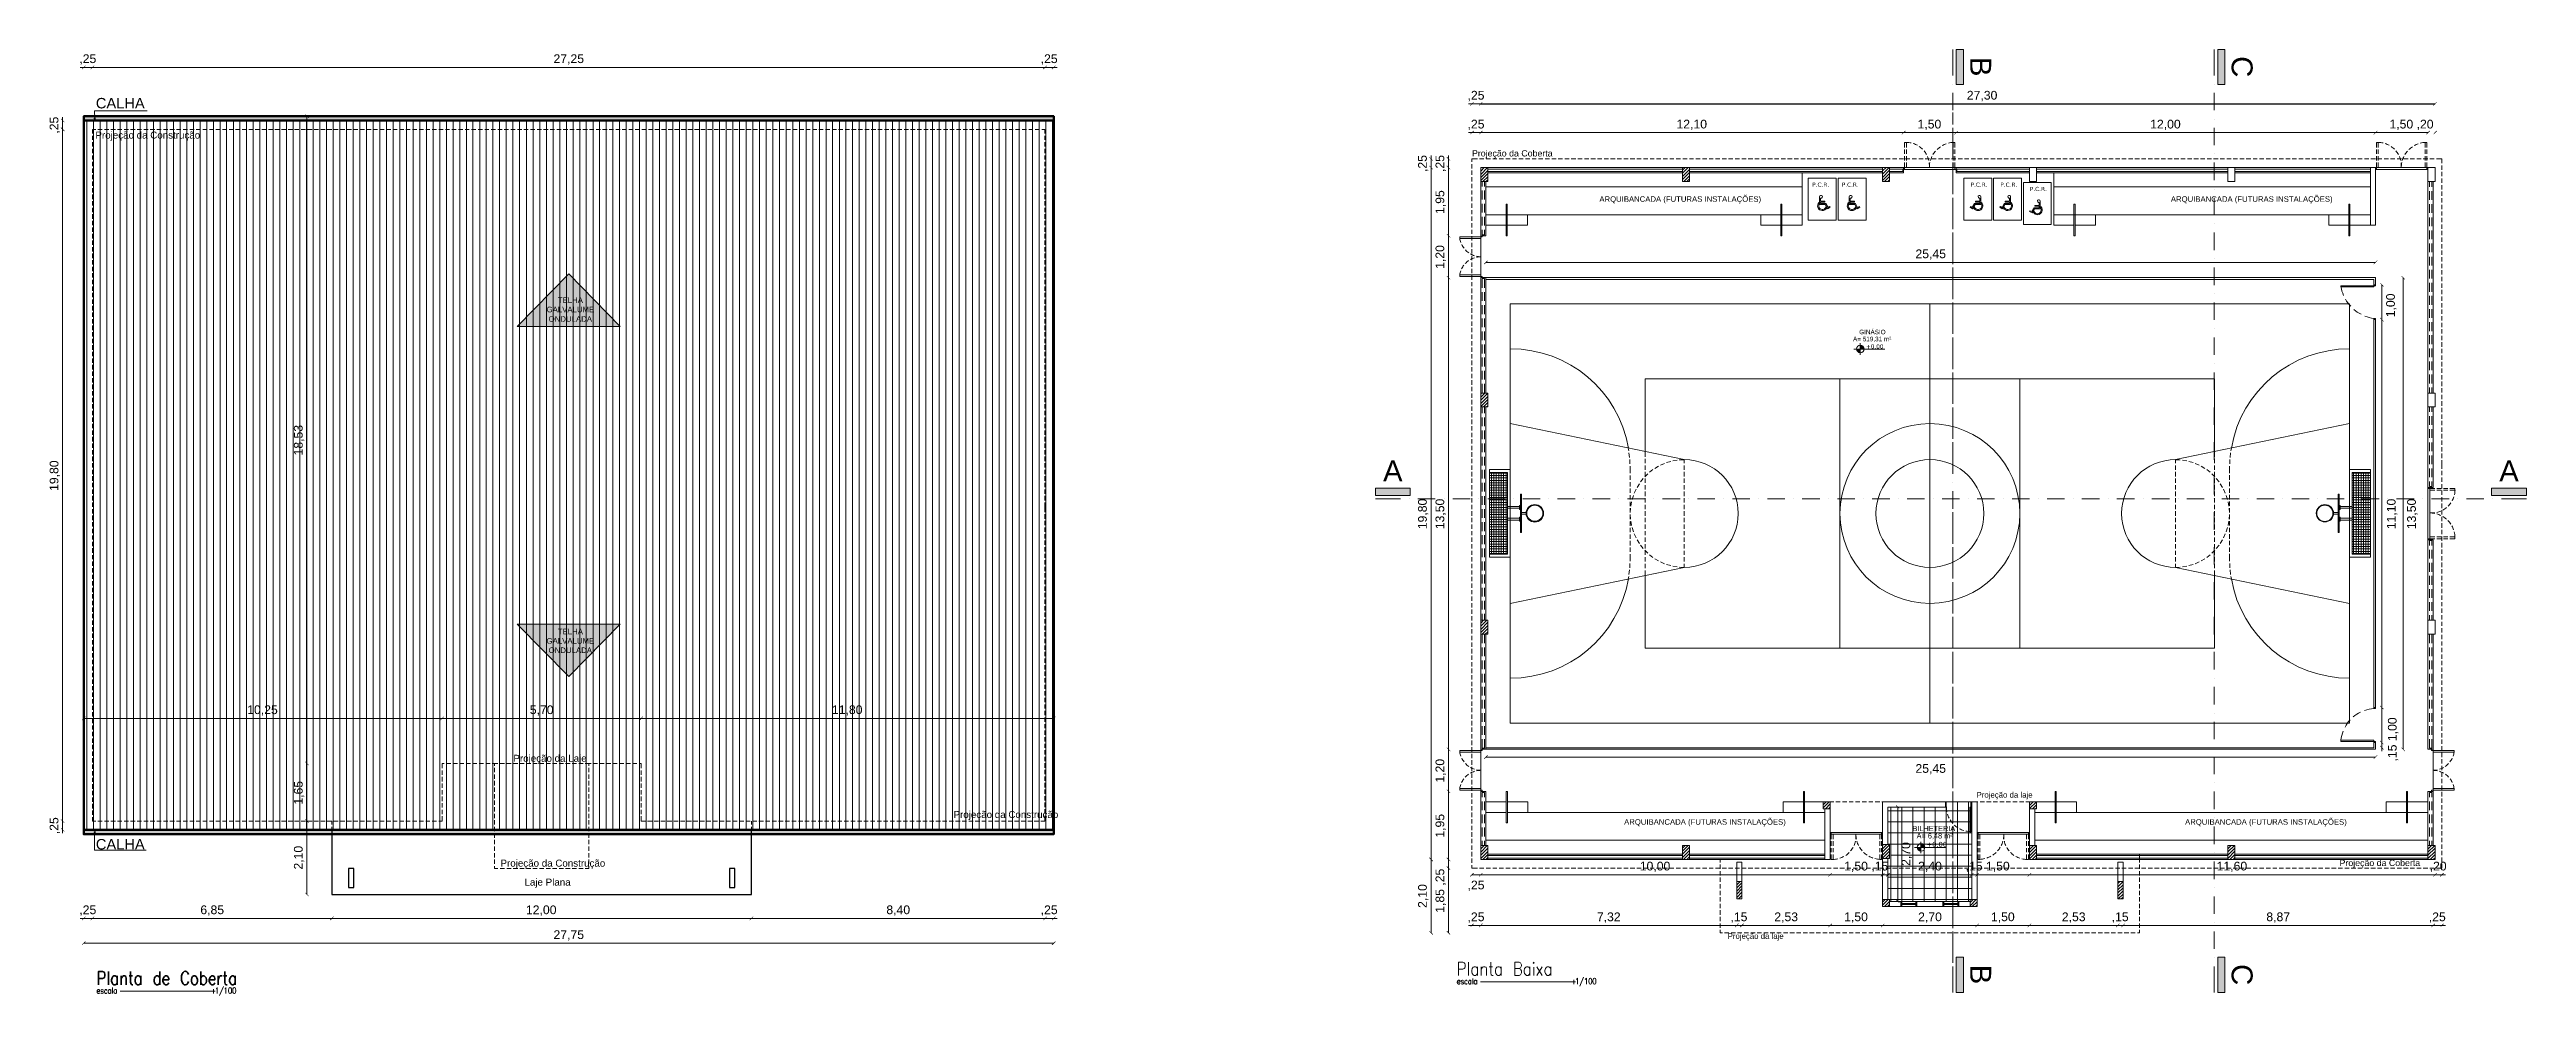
# Model space of a CAD drawing. Extents: x 3377 to 3790, y 1673 to 1846.
# Drawn here: x 3414.9 to 3485.8, y 1731.4 to 1758.5 of the extents above; entities that cross this region are included whole.
import ezdxf

# ---------------------------------------------------------------- set-up
doc = ezdxf.new("R2010")
doc.units = 0
doc.header["$LTSCALE"] = 2
for name, color, linetype in [('PDF11_Text', 7, 'Continuous'), ('PDF11_Texto', 7, 'Continuous'), ('PDF5_0', 7, 'Continuous'), ('PDF5_13-CORTE', 7, 'Continuous'), ('PDF5_A-PROJEÇÃO', 7, 'Continuous'), ('PDF5_A_Prancha', 7, 'Continuous'), ('PDF5_COTAS', 7, 'Continuous'), ('PDF5_Text', 7, 'Continuous'), ('PDF6_0', 7, 'Continuous'), ('PDF6_03-ESQUADRIA', 7, 'Continuous'), ('PDF6_09-CORTE', 7, 'Continuous'), ('PDF6_13-CORTE', 7, 'Continuous'), ('PDF6_A-PARED-VISTA', 7, 'Continuous'), ('PDF6_A-PROJEÇÃO', 7, 'Continuous'), ('PDF6_A_Prancha', 7, 'Continuous'), ('PDF6_AR-PORTAS', 7, 'Continuous'), ('PDF6_COBOGO', 7, 'Continuous'), ('PDF6_COTAS', 7, 'Continuous'), ('PDF6_I- QUADRA', 7, 'Continuous'), ('PDF6_I-DETALHES', 7, 'Continuous'), ('PDF6_Piso', 7, 'Continuous'), ('PDF6_Text', 7, 'Continuous')]:
    doc.layers.add(name, color=color, linetype=linetype)
for name, color, linetype, true_color in [('PDF5_19-COBERTA', 7, 'Continuous', 0xb8b8b8), ('PDF5_IND_FLUXO', 7, 'Continuous', 0xffffff), ('PDF6_04-DETALHE', 7, 'Continuous', 0xd933c0), ('PDF6_I-MARCACAO', 7, 'Continuous', 0x464646), ('PDF6_I-PROJEÇÃO', 7, 'Continuous', 0x787878), ('PDF6_PB_02', 7, 'Continuous', 0xa7a7a7)]:
    doc.layers.add(name, color=color, linetype=linetype, true_color=true_color)
doc.styles.add('PDF Arial', font='arial.ttf')
doc.styles.add('PDF Verdana', font='verdana.ttf')

msp = doc.modelspace()

# ---------------------------------------------------------------- texts
at = {"layer": 'PDF11_Text', "char_height": 0.3, "attachment_point": 7, "style": 'PDF Arial'}
for insert in [(3416.236, 1756.784), (3416.236, 1735.576)]:
    msp.add_mtext('CALHA', dxfattribs=dict(at, insert=insert))
at = {"layer": 'PDF5_Text', "attachment_point": 7, "style": 'PDF Arial'}
for s, insert, char_height in [(',25', (3415.763, 1758.04), 0.25), ('27,25', (3429.328, 1758.04), 0.25), (',25', (3443.265, 1758.04), 0.25), ('Projeção da Construção', (3416.224, 1755.864), 0.19998), ('GALVALUME', (3429.129, 1750.951), 0.16), ('TELHA', (3429.45, 1751.22), 0.16), ('ONDULADA', (3429.188, 1750.68), 0.16), ('TELHA', (3429.45, 1741.74), 0.16), ('GALVALUME', (3429.129, 1741.466), 0.16), ('ONDULADA', (3429.188, 1741.2), 0.16), ('10,25', (3420.567, 1739.409), 0.25), ('5,70', (3428.65, 1739.409), 0.25), ('11,80', (3437.293, 1739.409), 0.25), ('Projeção da Laje', (3428.181, 1738.028), 0.19998), ('Projeção da Construção', (3440.772, 1736.42), 0.19998), ('Projeção da Construção', (3427.812, 1735.028), 0.19998), ('Laje Plana', (3428.498, 1734.486), 0.2), (',25', (3415.763, 1733.683), 0.25), ('6,85', (3419.225, 1733.683), 0.25), ('12,00', (3428.54, 1733.683), 0.25), ('8,40', (3438.85, 1733.683), 0.25), (',25', (3443.265, 1733.683), 0.25), ('27,75', (3429.328, 1732.972), 0.25)]:
    msp.add_mtext(s, dxfattribs=dict(at, insert=insert, char_height=char_height))
at = {"layer": 'PDF5_Text', "char_height": 0.25, "attachment_point": 7, "rotation": 90, "style": 'PDF Arial'}
for s, insert in [(',25', (3415.211, 1756.066)), ('18,53', (3422.199, 1746.857)), ('19,80', (3415.211, 1745.841)), ('1,65', (3422.199, 1736.864)), (',25', (3415.211, 1736.018)), ('2,10', (3422.199, 1735.006))]:
    msp.add_mtext(s, dxfattribs=dict(at, insert=insert))
at = {"layer": 'PDF6_Text', "attachment_point": 7, "style": 'PDF Arial'}
for s, insert, char_height, rotation in [('B', (3469.856, 1758.262), 0.6, 270), ('C', (3477.326, 1758.283), 0.6, 270), (',25', (3454.357, 1754.969), 0.25, 90), (',25', (3454.857, 1754.969), 0.25, 90), ('1,95', (3454.857, 1753.767), 0.25, 90), ('1,20', (3454.857, 1752.196), 0.25, 90), ('1,00', (3482.051, 1750.812), 0.25, 90), ('19,80', (3454.357, 1744.746), 0.25, 90), ('13,50', (3454.857, 1744.746), 0.25, 90), ('11,10', (3482.072, 1744.746), 0.25, 90), ('13,50', (3482.652, 1744.746), 0.25, 90), (',15 1,00', (3482.102, 1738.099), 0.25, 90), ('1,20', (3454.857, 1737.494), 0.25, 90), ('1,95', (3454.857, 1735.919), 0.25, 90), ('2,70', (3468.187, 1735.111), 0.25, 90), ('1,85 ,25', (3454.857, 1733.769), 0.25, 90), ('2,10', (3454.357, 1733.909), 0.25, 90), ('B', (3469.856, 1732.283), 0.6, 270), ('C', (3477.326, 1732.3), 0.6, 270)]:
    msp.add_mtext(s, dxfattribs=dict(at, insert=insert, char_height=char_height, rotation=rotation))
at = {"layer": 'PDF6_Text', "attachment_point": 7}
for s, insert, char_height, style in [(',25', (3455.476, 1756.994), 0.25, 'PDF Arial'), ('27,30', (3469.759, 1756.994), 0.25, 'PDF Arial'), (',25', (3455.476, 1756.168), 0.25, 'PDF Arial'), ('12,10', (3461.453, 1756.168), 0.25, 'PDF Arial'), ('1,50', (3468.349, 1756.168), 0.25, 'PDF Arial'), ('12,00', (3475.004, 1756.168), 0.25, 'PDF Arial'), ('1,50 ,20', (3481.849, 1756.168), 0.25, 'PDF Arial'), ('Projeção da Coberta', (3455.603, 1755.358), 0.18, 'PDF Arial'), ('P.C.R.', (3465.335, 1754.543), 0.12, 'PDF Verdana'), ('P.C.R.', (3466.182, 1754.543), 0.12, 'PDF Verdana'), ('P.C.R.', (3469.865, 1754.543), 0.12, 'PDF Verdana'), ('P.C.R.', (3470.716, 1754.543), 0.12, 'PDF Verdana'), ('P.C.R.', (3471.562, 1754.421), 0.12, 'PDF Verdana'), ('25,45', (3468.29, 1752.456), 0.25, 'PDF Arial'), ('A= 519,31 m²', (3466.504, 1750.1), 0.12999, 'PDF Arial'), ('GINÁSIO', (3466.681, 1750.323), 0.13, 'PDF Arial'), ('+0,00', (3466.872, 1749.897), 0.12, 'PDF Verdana'), ('A', (3453.059, 1746.113), 0.6, 'PDF Arial'), ('A', (3484.99, 1746.113), 0.6, 'PDF Arial'), ('25,45', (3468.29, 1737.728), 0.25, 'PDF Arial'), ('Projeção da laje', (3470.038, 1737.015), 0.15999, 'PDF Arial'), ('BILHETERIA', (3468.205, 1736.106), 0.15, 'PDF Arial'), ('A= 6,48 m²', (3468.324, 1735.868), 0.15, 'PDF Arial'), ('+0,00', (3468.607, 1735.636), 0.14, 'PDF Verdana'), (',25', (3455.476, 1734.393), 0.25, 'PDF Arial'), ('10,00', (3460.403, 1734.934), 0.25, 'PDF Arial'), ('1,50 ,15', (3466.25, 1734.934), 0.25, 'PDF Arial'), ('2,40', (3468.366, 1734.934), 0.25, 'PDF Arial'), (',15 1,50', (3469.725, 1734.934), 0.25, 'PDF Arial'), ('11,60', (3476.905, 1734.934), 0.25, 'PDF Arial'), ('Projeção da Coberta', (3480.422, 1735.051), 0.18, 'PDF Arial'), (',20', (3483, 1734.934), 0.25, 'PDF Arial'), (',25', (3455.476, 1733.482), 0.25, 'PDF Arial'), ('7,32', (3459.176, 1733.482), 0.25, 'PDF Arial'), ('Projeção da laje', (3462.918, 1732.973), 0.15999, 'PDF Arial'), (',15', (3462.998, 1733.482), 0.25, 'PDF Arial'), ('2,53', (3464.251, 1733.482), 0.25, 'PDF Arial'), ('1,50', (3466.25, 1733.482), 0.25, 'PDF Arial'), ('2,70', (3468.366, 1733.482), 0.25, 'PDF Arial'), ('1,50', (3470.449, 1733.482), 0.25, 'PDF Arial'), ('2,53', (3472.477, 1733.482), 0.25, 'PDF Arial'), (',15', (3473.903, 1733.482), 0.25, 'PDF Arial'), ('8,87', (3478.327, 1733.482), 0.25, 'PDF Arial'), (',25', (3482.975, 1733.482), 0.25, 'PDF Arial')]:
    msp.add_mtext(s, dxfattribs=dict(at, insert=insert, char_height=char_height, style=style))
at = {"layer": 'PDF6_Text', "color": 1, "true_color": 0xe60000, "char_height": 0.1581, "attachment_point": 7, "style": 'PDF Arial'}
for insert in [(3459.248, 1754.067), (3475.597, 1754.067), (3459.955, 1736.241), (3476.003, 1736.241)]:
    msp.add_mtext('ARQUIBANCADA (FUTURAS INSTALAÇÕES)', dxfattribs=dict(at, insert=insert))

# ---------------------------------------------------------------- hatches: boundary and pattern name
at = {"true_color": 0x00adad}
h = msp.add_hatch(color=134, dxfattribs=at)
h.dxf.hatch_style = 1
h.paths.add_polyline_path([(3443.637, 1756.566), (3415.89, 1756.566), (3415.89, 1756.439), (3443.637, 1756.439)])
h = msp.add_hatch(color=134, dxfattribs=at)
h.dxf.hatch_style = 1
h.paths.add_polyline_path([(3443.637, 1736.14), (3415.89, 1736.14), (3415.89, 1736.018), (3443.637, 1736.018)])

# ---------------------------------------------------------------- linework, layer by layer
msp.add_line((3455.851, 1756.918), (3483.151, 1756.918))
for points in [[(3415.89, 1756.439), (3415.89, 1756.566), (3443.637, 1756.566), (3443.637, 1756.439), (3415.89, 1756.439)], [(3415.89, 1736.018), (3415.89, 1736.14), (3443.637, 1736.14), (3443.637, 1736.018), (3415.89, 1736.018)]]:
    msp.add_lwpolyline(points)
at = {"layer": 'PDF11_Texto', "lineweight": 0}
for points in [[(3416.203, 1756.499), (3416.202, 1756.716), (3417.703, 1756.716)], [(3416.202, 1736.075), (3416.202, 1735.559), (3417.679, 1735.559)]]:
    msp.add_lwpolyline(points, dxfattribs=at)
for centre in [(3416.203, 1756.499), (3416.203, 1736.076)]:
    msp.add_circle(centre, 0.0164, dxfattribs=at)
at = {"layer": 'PDF11_Texto', "transparency": 33554559}
for points in [[(3416.188, 1756.501), (3416.218, 1756.5), (3416.187, 1756.5)], [(3416.218, 1756.5), (3416.187, 1756.5), (3416.218, 1756.499)], [(3416.187, 1756.5), (3416.218, 1756.499), (3416.187, 1756.499)], [(3416.218, 1756.499), (3416.187, 1756.499), (3416.218, 1756.497)], [(3416.187, 1756.499), (3416.218, 1756.497), (3416.187, 1756.497)], [(3416.218, 1756.497), (3416.187, 1756.497), (3416.218, 1756.495)], [(3416.187, 1756.497), (3416.218, 1756.495), (3416.188, 1756.495)], [(3416.189, 1756.506), (3416.217, 1756.504), (3416.188, 1756.504)], [(3416.217, 1756.504), (3416.188, 1756.504), (3416.218, 1756.503)], [(3416.188, 1756.504), (3416.218, 1756.503), (3416.188, 1756.503)], [(3416.218, 1756.503), (3416.188, 1756.503), (3416.218, 1756.501)], [(3416.188, 1756.503), (3416.218, 1756.501), (3416.188, 1756.501)], [(3416.218, 1756.501), (3416.188, 1756.501), (3416.218, 1756.5)], [(3416.218, 1756.495), (3416.188, 1756.495), (3416.218, 1756.493)], [(3416.188, 1756.495), (3416.218, 1756.493), (3416.188, 1756.493)], [(3416.218, 1756.493), (3416.188, 1756.493), (3416.217, 1756.492)], [(3416.188, 1756.493), (3416.217, 1756.492), (3416.188, 1756.492)], [(3416.217, 1756.492), (3416.188, 1756.492), (3416.217, 1756.491)], [(3416.188, 1756.492), (3416.217, 1756.491), (3416.189, 1756.491)], [(3416.19, 1756.507), (3416.217, 1756.506), (3416.189, 1756.506)], [(3416.217, 1756.506), (3416.189, 1756.506), (3416.217, 1756.504)], [(3416.217, 1756.491), (3416.189, 1756.491), (3416.216, 1756.49)], [(3416.189, 1756.491), (3416.216, 1756.49), (3416.19, 1756.49)], [(3416.191, 1756.508), (3416.216, 1756.507), (3416.19, 1756.507)], [(3416.216, 1756.507), (3416.19, 1756.507), (3416.217, 1756.506)], [(3416.216, 1756.49), (3416.19, 1756.49), (3416.215, 1756.488)], [(3416.19, 1756.49), (3416.215, 1756.488), (3416.191, 1756.488)], [(3416.193, 1756.51), (3416.214, 1756.509), (3416.191, 1756.509)], [(3416.214, 1756.509), (3416.191, 1756.509), (3416.215, 1756.508)], [(3416.191, 1756.509), (3416.215, 1756.508), (3416.191, 1756.508)], [(3416.215, 1756.508), (3416.191, 1756.508), (3416.216, 1756.507)], [(3416.215, 1756.488), (3416.191, 1756.488), (3416.214, 1756.487)], [(3416.191, 1756.488), (3416.214, 1756.487), (3416.191, 1756.487)], [(3416.214, 1756.487), (3416.191, 1756.487), (3416.213, 1756.486)], [(3416.191, 1756.487), (3416.213, 1756.486), (3416.193, 1756.486)], [(3416.194, 1756.511), (3416.213, 1756.51), (3416.193, 1756.51)], [(3416.213, 1756.51), (3416.193, 1756.51), (3416.214, 1756.509)], [(3416.213, 1756.486), (3416.193, 1756.486), (3416.212, 1756.485)], [(3416.193, 1756.486), (3416.212, 1756.485), (3416.194, 1756.485)], [(3416.195, 1756.512), (3416.212, 1756.511), (3416.194, 1756.511)], [(3416.212, 1756.511), (3416.194, 1756.511), (3416.213, 1756.51)], [(3416.212, 1756.485), (3416.194, 1756.485), (3416.211, 1756.485)], [(3416.194, 1756.485), (3416.211, 1756.485), (3416.195, 1756.485)], [(3416.196, 1756.512), (3416.211, 1756.512), (3416.195, 1756.512)], [(3416.211, 1756.512), (3416.195, 1756.512), (3416.212, 1756.511)], [(3416.211, 1756.485), (3416.195, 1756.485), (3416.209, 1756.484)], [(3416.195, 1756.485), (3416.209, 1756.484), (3416.196, 1756.484)], [(3416.198, 1756.513), (3416.209, 1756.512), (3416.196, 1756.512)], [(3416.209, 1756.512), (3416.196, 1756.512), (3416.211, 1756.512)], [(3416.209, 1756.484), (3416.196, 1756.484), (3416.208, 1756.483)], [(3416.196, 1756.484), (3416.208, 1756.483), (3416.198, 1756.483)], [(3416.199, 1756.513), (3416.208, 1756.513), (3416.198, 1756.513)], [(3416.208, 1756.513), (3416.198, 1756.513), (3416.209, 1756.512)], [(3416.208, 1756.483), (3416.198, 1756.483), (3416.207, 1756.483)], [(3416.198, 1756.483), (3416.207, 1756.483), (3416.199, 1756.483)], [(3416.201, 1756.513), (3416.207, 1756.513), (3416.199, 1756.513)], [(3416.207, 1756.513), (3416.199, 1756.513), (3416.208, 1756.513)], [(3416.199, 1756.483), (3416.201, 1756.483), (3416.205, 1756.483)], [(3416.199, 1756.483), (3416.207, 1756.483), (3416.205, 1756.483)], [(3416.202, 1756.515), (3416.205, 1756.513), (3416.201, 1756.513)], [(3416.205, 1756.513), (3416.201, 1756.513), (3416.207, 1756.513)], [(3416.201, 1756.483), (3416.205, 1756.483), (3416.202, 1756.483)], [(3416.188, 1736.077), (3416.218, 1736.076), (3416.187, 1736.076)], [(3416.218, 1736.076), (3416.187, 1736.076), (3416.218, 1736.075)], [(3416.187, 1736.076), (3416.218, 1736.075), (3416.187, 1736.075)], [(3416.218, 1736.075), (3416.187, 1736.075), (3416.218, 1736.073)], [(3416.187, 1736.075), (3416.218, 1736.073), (3416.187, 1736.073)], [(3416.218, 1736.073), (3416.187, 1736.073), (3416.218, 1736.072)], [(3416.187, 1736.073), (3416.218, 1736.072), (3416.188, 1736.072)], [(3416.189, 1736.083), (3416.217, 1736.08), (3416.188, 1736.08)], [(3416.217, 1736.08), (3416.188, 1736.08), (3416.218, 1736.079)], [(3416.188, 1736.08), (3416.218, 1736.079), (3416.188, 1736.079)], [(3416.218, 1736.079), (3416.188, 1736.079), (3416.218, 1736.077)], [(3416.188, 1736.079), (3416.218, 1736.077), (3416.188, 1736.077)], [(3416.218, 1736.077), (3416.188, 1736.077), (3416.218, 1736.076)], [(3416.218, 1736.072), (3416.188, 1736.072), (3416.218, 1736.07)], [(3416.188, 1736.072), (3416.218, 1736.07), (3416.188, 1736.07)], [(3416.218, 1736.07), (3416.188, 1736.07), (3416.217, 1736.069)], [(3416.188, 1736.07), (3416.217, 1736.069), (3416.188, 1736.069)], [(3416.217, 1736.069), (3416.188, 1736.069), (3416.217, 1736.068)], [(3416.188, 1736.069), (3416.217, 1736.068), (3416.189, 1736.068)], [(3416.19, 1736.084), (3416.217, 1736.083), (3416.189, 1736.083)], [(3416.217, 1736.083), (3416.189, 1736.083), (3416.217, 1736.08)], [(3416.217, 1736.068), (3416.189, 1736.068), (3416.216, 1736.067)], [(3416.189, 1736.068), (3416.216, 1736.067), (3416.19, 1736.067)], [(3416.191, 1736.085), (3416.216, 1736.084), (3416.19, 1736.084)], [(3416.216, 1736.084), (3416.19, 1736.084), (3416.217, 1736.083)], [(3416.216, 1736.067), (3416.19, 1736.067), (3416.215, 1736.065)], [(3416.19, 1736.067), (3416.215, 1736.065), (3416.191, 1736.065)], [(3416.193, 1736.087), (3416.214, 1736.086), (3416.191, 1736.086)], [(3416.214, 1736.086), (3416.191, 1736.086), (3416.215, 1736.085)], [(3416.191, 1736.086), (3416.215, 1736.085), (3416.191, 1736.085)], [(3416.215, 1736.085), (3416.191, 1736.085), (3416.216, 1736.084)], [(3416.215, 1736.065), (3416.191, 1736.065), (3416.214, 1736.064)], [(3416.191, 1736.065), (3416.214, 1736.064), (3416.191, 1736.064)], [(3416.214, 1736.064), (3416.191, 1736.064), (3416.213, 1736.063)], [(3416.191, 1736.064), (3416.213, 1736.063), (3416.193, 1736.063)], [(3416.194, 1736.088), (3416.213, 1736.087), (3416.193, 1736.087)], [(3416.213, 1736.087), (3416.193, 1736.087), (3416.214, 1736.086)], [(3416.213, 1736.063), (3416.193, 1736.063), (3416.212, 1736.061)], [(3416.193, 1736.063), (3416.212, 1736.061), (3416.194, 1736.061)], [(3416.195, 1736.089), (3416.212, 1736.088), (3416.194, 1736.088)], [(3416.212, 1736.088), (3416.194, 1736.088), (3416.213, 1736.087)], [(3416.212, 1736.061), (3416.194, 1736.061), (3416.211, 1736.061)], [(3416.194, 1736.061), (3416.211, 1736.061), (3416.195, 1736.061)], [(3416.196, 1736.089), (3416.211, 1736.089), (3416.195, 1736.089)], [(3416.211, 1736.089), (3416.195, 1736.089), (3416.212, 1736.088)], [(3416.211, 1736.061), (3416.195, 1736.061), (3416.209, 1736.06)], [(3416.195, 1736.061), (3416.209, 1736.06), (3416.196, 1736.06)], [(3416.198, 1736.09), (3416.209, 1736.089), (3416.196, 1736.089)], [(3416.209, 1736.089), (3416.196, 1736.089), (3416.211, 1736.089)], [(3416.209, 1736.06), (3416.196, 1736.06), (3416.208, 1736.059)], [(3416.196, 1736.06), (3416.208, 1736.059), (3416.198, 1736.059)], [(3416.199, 1736.09), (3416.208, 1736.09), (3416.198, 1736.09)], [(3416.208, 1736.09), (3416.198, 1736.09), (3416.209, 1736.089)], [(3416.208, 1736.059), (3416.198, 1736.059), (3416.207, 1736.059)], [(3416.198, 1736.059), (3416.207, 1736.059), (3416.199, 1736.059)], [(3416.201, 1736.09), (3416.207, 1736.09), (3416.199, 1736.09)], [(3416.207, 1736.09), (3416.199, 1736.09), (3416.208, 1736.09)], [(3416.199, 1736.059), (3416.201, 1736.059), (3416.205, 1736.059)], [(3416.199, 1736.059), (3416.207, 1736.059), (3416.205, 1736.059)], [(3416.202, 1736.091), (3416.205, 1736.09), (3416.201, 1736.09)], [(3416.205, 1736.09), (3416.201, 1736.09), (3416.207, 1736.09)], [(3416.201, 1736.059), (3416.205, 1736.059), (3416.202, 1736.059)]]:
    msp.add_solid(points, dxfattribs=at)
at = {"layer": 'PDF5_0', "transparency": 33554559}
for points in [[(3415.835, 1757.92), (3415.843, 1757.908), (3415.932, 1758.018)], [(3415.843, 1757.908), (3415.932, 1758.018), (3415.945, 1758.009)], [(3416.182, 1758.018), (3416.093, 1757.908), (3416.084, 1757.92)], [(3416.182, 1758.018), (3416.093, 1757.908), (3416.084, 1757.92)], [(3416.194, 1758.009), (3416.182, 1758.018), (3416.093, 1757.908)], [(3416.194, 1758.009), (3416.182, 1758.018), (3416.093, 1757.908)], [(3443.333, 1757.92), (3443.345, 1757.908), (3443.434, 1758.018)], [(3443.333, 1757.92), (3443.345, 1757.908), (3443.434, 1758.018)], [(3443.345, 1757.908), (3443.434, 1758.018), (3443.443, 1758.009)], [(3443.345, 1757.908), (3443.434, 1758.018), (3443.443, 1758.009)], [(3443.684, 1758.018), (3443.595, 1757.908), (3443.582, 1757.92)], [(3443.692, 1758.009), (3443.684, 1758.018), (3443.595, 1757.908)], [(3422.331, 1756.519), (3422.221, 1756.608), (3422.23, 1756.621)], [(3422.319, 1756.511), (3422.331, 1756.519), (3422.221, 1756.608)], [(3415.242, 1756.494), (3415.229, 1756.486), (3415.34, 1756.397)], [(3415.229, 1756.486), (3415.34, 1756.397), (3415.331, 1756.384)], [(3415.34, 1756.147), (3415.229, 1756.236), (3415.242, 1756.244)], [(3415.34, 1756.147), (3415.229, 1756.236), (3415.242, 1756.244)], [(3415.331, 1756.134), (3415.34, 1756.147), (3415.229, 1756.236)], [(3415.331, 1756.134), (3415.34, 1756.147), (3415.229, 1756.236)], [(3415.932, 1739.387), (3415.843, 1739.277), (3415.835, 1739.285)], [(3415.945, 1739.378), (3415.932, 1739.387), (3415.843, 1739.277)], [(3426.086, 1739.285), (3426.094, 1739.277), (3426.183, 1739.387)], [(3426.183, 1739.387), (3426.094, 1739.277), (3426.086, 1739.285)], [(3426.094, 1739.277), (3426.183, 1739.387), (3426.196, 1739.378)], [(3426.196, 1739.378), (3426.183, 1739.387), (3426.094, 1739.277)], [(3431.782, 1739.285), (3431.795, 1739.277), (3431.884, 1739.387)], [(3431.884, 1739.387), (3431.795, 1739.277), (3431.782, 1739.285)], [(3431.795, 1739.277), (3431.884, 1739.387), (3431.892, 1739.378)], [(3431.892, 1739.378), (3431.884, 1739.387), (3431.795, 1739.277)], [(3443.582, 1739.285), (3443.595, 1739.277), (3443.684, 1739.387)], [(3443.595, 1739.277), (3443.684, 1739.387), (3443.692, 1739.378)], [(3422.331, 1737.998), (3422.221, 1738.087), (3422.23, 1738.096)], [(3422.23, 1738.096), (3422.221, 1738.087), (3422.331, 1737.998)], [(3422.319, 1737.986), (3422.331, 1737.998), (3422.221, 1738.087)], [(3422.221, 1738.087), (3422.331, 1737.998), (3422.319, 1737.986)], [(3415.242, 1736.445), (3415.229, 1736.437), (3415.34, 1736.348)], [(3415.242, 1736.445), (3415.229, 1736.437), (3415.34, 1736.348)], [(3415.229, 1736.437), (3415.34, 1736.348), (3415.331, 1736.335)], [(3415.229, 1736.437), (3415.34, 1736.348), (3415.331, 1736.335)], [(3415.34, 1736.098), (3415.229, 1736.187), (3415.242, 1736.195)], [(3415.331, 1736.085), (3415.34, 1736.098), (3415.229, 1736.187)], [(3422.331, 1736.348), (3422.221, 1736.437), (3422.23, 1736.445)], [(3422.23, 1736.445), (3422.221, 1736.437), (3422.331, 1736.348)], [(3422.319, 1736.335), (3422.331, 1736.348), (3422.221, 1736.437)], [(3422.221, 1736.437), (3422.331, 1736.348), (3422.319, 1736.335)], [(3422.23, 1734.346), (3422.221, 1734.337), (3422.331, 1734.248)], [(3422.221, 1734.337), (3422.331, 1734.248), (3422.319, 1734.236)], [(3415.835, 1733.563), (3415.843, 1733.554), (3415.932, 1733.664)], [(3415.843, 1733.554), (3415.932, 1733.664), (3415.945, 1733.652)], [(3416.182, 1733.664), (3416.093, 1733.554), (3416.084, 1733.563)], [(3416.182, 1733.664), (3416.093, 1733.554), (3416.084, 1733.563)], [(3416.194, 1733.652), (3416.182, 1733.664), (3416.093, 1733.554)], [(3416.194, 1733.652), (3416.182, 1733.664), (3416.093, 1733.554)], [(3422.932, 1733.563), (3422.945, 1733.554), (3423.034, 1733.664)], [(3423.034, 1733.664), (3422.945, 1733.554), (3422.932, 1733.563)], [(3422.945, 1733.554), (3423.034, 1733.664), (3423.042, 1733.652)], [(3423.042, 1733.652), (3423.034, 1733.664), (3422.945, 1733.554)], [(3434.936, 1733.563), (3434.944, 1733.554), (3435.033, 1733.664)], [(3435.033, 1733.664), (3434.944, 1733.554), (3434.936, 1733.563)], [(3434.944, 1733.554), (3435.033, 1733.664), (3435.046, 1733.652)], [(3435.046, 1733.652), (3435.033, 1733.664), (3434.944, 1733.554)], [(3443.333, 1733.563), (3443.345, 1733.554), (3443.434, 1733.664)], [(3443.333, 1733.563), (3443.345, 1733.554), (3443.434, 1733.664)], [(3443.345, 1733.554), (3443.434, 1733.664), (3443.443, 1733.652)], [(3443.345, 1733.554), (3443.434, 1733.664), (3443.443, 1733.652)], [(3443.684, 1733.664), (3443.595, 1733.554), (3443.582, 1733.563)], [(3443.692, 1733.652), (3443.684, 1733.664), (3443.595, 1733.554)], [(3415.932, 1732.953), (3415.843, 1732.843), (3415.835, 1732.852)], [(3415.945, 1732.941), (3415.932, 1732.953), (3415.843, 1732.843)], [(3443.582, 1732.852), (3443.595, 1732.843), (3443.684, 1732.953)], [(3443.595, 1732.843), (3443.684, 1732.953), (3443.692, 1732.941)]]:
    msp.add_solid(points, dxfattribs=at)
at = {"layer": 'PDF5_13-CORTE', "lineweight": 50}
for points in [[(3415.89, 1756.439), (3415.89, 1756.566), (3443.637, 1756.566), (3443.637, 1756.439)], [(3415.89, 1736.14), (3415.89, 1736.018), (3443.637, 1736.018), (3443.637, 1736.14)]]:
    msp.add_lwpolyline(points, dxfattribs=at)
msp.add_lwpolyline([(3415.89, 1756.439), (3443.637, 1756.439), (3443.637, 1736.14), (3415.89, 1736.14)], close=True, dxfattribs=at)
at = {"layer": 'PDF5_13-CORTE', "lineweight": 25}
msp.add_lwpolyline([(3422.987, 1736.14), (3422.987, 1734.291), (3434.991, 1734.291), (3434.991, 1736.14)], dxfattribs=at)
for points in [[(3423.461, 1735.04), (3423.461, 1734.49), (3423.614, 1734.49), (3423.614, 1735.04)], [(3434.364, 1735.04), (3434.364, 1734.49), (3434.517, 1734.49), (3434.517, 1735.04)]]:
    msp.add_lwpolyline(points, close=True, dxfattribs=at)
at = {"layer": 'PDF5_19-COBERTA', "lineweight": 20}
for points in [[(3415.979, 1756.439), (3415.979, 1736.14)], [(3416.169, 1756.439), (3416.169, 1736.14)], [(3416.36, 1756.439), (3416.36, 1736.14)], [(3416.55, 1756.439), (3416.55, 1736.14)], [(3416.74, 1756.439), (3416.74, 1736.14)], [(3416.931, 1756.439), (3416.931, 1736.14)], [(3417.121, 1756.439), (3417.121, 1736.14)], [(3417.312, 1756.439), (3417.312, 1736.14)], [(3417.502, 1756.439), (3417.502, 1736.14)], [(3417.693, 1756.439), (3417.693, 1736.14)], [(3417.883, 1756.439), (3417.883, 1736.14)], [(3418.074, 1756.439), (3418.074, 1736.14)], [(3418.264, 1756.439), (3418.264, 1736.14)], [(3418.455, 1756.439), (3418.455, 1736.14)], [(3418.645, 1756.439), (3418.645, 1736.14)], [(3418.835, 1756.439), (3418.835, 1736.14)], [(3419.026, 1756.439), (3419.026, 1736.14)], [(3419.216, 1756.439), (3419.216, 1736.14)], [(3419.407, 1756.439), (3419.407, 1736.14)], [(3419.597, 1756.439), (3419.597, 1736.14)], [(3419.788, 1756.439), (3419.788, 1736.14)], [(3419.978, 1756.439), (3419.978, 1736.14)], [(3420.169, 1756.439), (3420.169, 1736.14)], [(3420.359, 1756.439), (3420.359, 1736.14)], [(3420.55, 1756.439), (3420.55, 1736.14)], [(3420.74, 1756.439), (3420.74, 1736.14)], [(3420.931, 1756.439), (3420.931, 1736.14)], [(3421.121, 1756.439), (3421.121, 1736.14)], [(3421.311, 1756.439), (3421.311, 1736.14)], [(3421.502, 1756.439), (3421.502, 1736.14)], [(3421.692, 1756.439), (3421.692, 1736.14)], [(3421.883, 1756.439), (3421.883, 1736.14)], [(3422.073, 1756.439), (3422.073, 1736.14)], [(3422.264, 1756.439), (3422.264, 1736.14)], [(3422.454, 1756.439), (3422.454, 1736.14)], [(3422.645, 1756.439), (3422.645, 1736.14)], [(3422.835, 1756.439), (3422.835, 1736.14)], [(3423.026, 1756.439), (3423.026, 1736.14)], [(3423.216, 1756.439), (3423.216, 1736.14)], [(3423.406, 1756.439), (3423.406, 1736.14)], [(3423.597, 1756.439), (3423.597, 1736.14)], [(3423.787, 1756.439), (3423.787, 1736.14)], [(3423.978, 1756.439), (3423.978, 1736.14)], [(3424.168, 1756.439), (3424.168, 1736.14)], [(3424.359, 1756.439), (3424.359, 1736.14)], [(3424.549, 1756.439), (3424.549, 1736.14)], [(3424.74, 1756.439), (3424.74, 1736.14)], [(3424.93, 1756.439), (3424.93, 1736.14)], [(3425.121, 1756.439), (3425.121, 1736.14)], [(3425.311, 1756.439), (3425.311, 1736.14)], [(3425.502, 1756.439), (3425.502, 1736.14)], [(3425.692, 1756.439), (3425.692, 1736.14)], [(3425.882, 1756.439), (3425.882, 1736.14)], [(3426.073, 1756.439), (3426.073, 1736.14)], [(3426.263, 1756.439), (3426.263, 1736.14)], [(3426.454, 1756.439), (3426.454, 1736.14)], [(3426.644, 1756.439), (3426.644, 1736.14)], [(3426.835, 1756.439), (3426.835, 1736.14)], [(3427.025, 1756.439), (3427.025, 1736.14)], [(3427.216, 1756.439), (3427.216, 1736.14)], [(3427.406, 1756.439), (3427.406, 1736.14)], [(3427.597, 1756.439), (3427.597, 1736.14)], [(3427.787, 1756.439), (3427.787, 1736.14)], [(3427.977, 1756.439), (3427.977, 1736.14)], [(3428.168, 1756.439), (3428.168, 1736.14)], [(3428.358, 1756.439), (3428.358, 1736.14)], [(3428.553, 1756.439), (3428.553, 1736.14)], [(3428.744, 1756.439), (3428.744, 1736.14)], [(3428.934, 1756.439), (3428.934, 1736.14)], [(3429.124, 1756.439), (3429.124, 1736.14)], [(3429.315, 1756.439), (3429.315, 1736.14)], [(3429.505, 1756.439), (3429.505, 1736.14)], [(3429.696, 1756.439), (3429.696, 1736.14)], [(3429.886, 1756.439), (3429.886, 1736.14)], [(3430.077, 1756.439), (3430.077, 1736.14)], [(3430.267, 1756.439), (3430.267, 1736.14)], [(3430.458, 1756.439), (3430.458, 1736.14)], [(3430.648, 1756.439), (3430.648, 1736.14)], [(3430.839, 1756.439), (3430.839, 1736.14)], [(3431.029, 1756.439), (3431.029, 1736.14)], [(3431.219, 1756.439), (3431.219, 1736.14)], [(3431.41, 1756.439), (3431.41, 1736.14)], [(3431.6, 1756.439), (3431.6, 1736.14)], [(3431.791, 1756.439), (3431.791, 1736.14)], [(3431.981, 1756.439), (3431.981, 1736.14)], [(3432.172, 1756.439), (3432.172, 1736.14)], [(3432.362, 1756.439), (3432.362, 1736.14)], [(3432.553, 1756.439), (3432.553, 1736.14)], [(3432.743, 1756.439), (3432.743, 1736.14)], [(3432.934, 1756.439), (3432.934, 1736.14)], [(3433.124, 1756.439), (3433.124, 1736.14)], [(3433.315, 1756.439), (3433.315, 1736.14)], [(3433.505, 1756.439), (3433.505, 1736.14)], [(3433.695, 1756.439), (3433.695, 1736.14)], [(3433.886, 1756.439), (3433.886, 1736.14)], [(3434.076, 1756.439), (3434.076, 1736.14)], [(3434.267, 1756.439), (3434.267, 1736.14)], [(3434.457, 1756.439), (3434.457, 1736.14)], [(3434.648, 1756.439), (3434.648, 1736.14)], [(3434.838, 1756.439), (3434.838, 1736.14)], [(3435.029, 1756.439), (3435.029, 1736.14)], [(3435.219, 1756.439), (3435.219, 1736.14)], [(3435.41, 1756.439), (3435.41, 1736.14)], [(3435.6, 1756.439), (3435.6, 1736.14)], [(3435.79, 1756.439), (3435.79, 1736.14)], [(3435.981, 1756.439), (3435.981, 1736.14)], [(3436.171, 1756.439), (3436.171, 1736.14)], [(3436.362, 1756.439), (3436.362, 1736.14)], [(3436.552, 1756.439), (3436.552, 1736.14)], [(3436.743, 1756.439), (3436.743, 1736.14)], [(3436.933, 1756.439), (3436.933, 1736.14)], [(3437.124, 1756.439), (3437.124, 1736.14)], [(3437.314, 1756.439), (3437.314, 1736.14)], [(3437.505, 1756.439), (3437.505, 1736.14)], [(3437.695, 1756.439), (3437.695, 1736.14)], [(3437.886, 1756.439), (3437.886, 1736.14)], [(3438.076, 1756.439), (3438.076, 1736.14)], [(3438.266, 1756.439), (3438.266, 1736.14)], [(3438.457, 1756.439), (3438.457, 1736.14)], [(3438.647, 1756.439), (3438.647, 1736.14)], [(3438.838, 1756.439), (3438.838, 1736.14)], [(3439.028, 1756.439), (3439.028, 1736.14)], [(3439.219, 1756.439), (3439.219, 1736.14)], [(3439.409, 1756.439), (3439.409, 1736.14)], [(3439.6, 1756.439), (3439.6, 1736.14)], [(3439.79, 1756.439), (3439.79, 1736.14)], [(3439.981, 1756.439), (3439.981, 1736.14)], [(3440.171, 1756.439), (3440.171, 1736.14)], [(3440.361, 1756.439), (3440.361, 1736.14)], [(3440.552, 1756.439), (3440.552, 1736.14)], [(3440.742, 1756.439), (3440.742, 1736.14)], [(3440.933, 1756.439), (3440.933, 1736.14)], [(3441.123, 1756.439), (3441.123, 1736.14)], [(3441.314, 1756.439), (3441.314, 1736.14)], [(3441.504, 1756.439), (3441.504, 1736.14)], [(3441.695, 1756.439), (3441.695, 1736.14)], [(3441.885, 1756.439), (3441.885, 1736.14)], [(3442.076, 1756.439), (3442.076, 1736.14)], [(3442.266, 1756.439), (3442.266, 1736.14)], [(3442.457, 1756.439), (3442.457, 1736.14)], [(3442.647, 1756.439), (3442.647, 1736.14)], [(3442.837, 1756.439), (3442.837, 1736.14)], [(3443.028, 1756.439), (3443.028, 1736.14)], [(3443.218, 1756.439), (3443.218, 1736.14)], [(3443.409, 1756.439), (3443.409, 1736.14)], [(3443.599, 1756.439), (3443.599, 1736.14)]]:
    msp.add_lwpolyline(points, dxfattribs=at)
at = {"layer": 'PDF5_A-PROJEÇÃO', "lineweight": 18}
for points in [[(3416.139, 1756.071), (3416.139, 1756.189), (3416.233, 1756.189)], [(3416.139, 1755.885), (3416.139, 1756.007)], [(3416.296, 1756.189), (3416.419, 1756.189)], [(3416.482, 1756.189), (3416.609, 1756.189)], [(3416.668, 1756.189), (3416.795, 1756.189)], [(3416.859, 1756.189), (3416.982, 1756.189)], [(3417.045, 1756.189), (3417.172, 1756.189)], [(3417.231, 1756.189), (3417.358, 1756.189)], [(3417.422, 1756.189), (3417.545, 1756.189)], [(3417.608, 1756.189), (3417.731, 1756.189)], [(3417.794, 1756.189), (3417.921, 1756.189)], [(3417.981, 1756.189), (3418.108, 1756.189)], [(3418.171, 1756.189), (3418.294, 1756.189)], [(3418.357, 1756.189), (3418.484, 1756.189)], [(3418.543, 1756.189), (3418.67, 1756.189)], [(3418.734, 1756.189), (3418.857, 1756.189)], [(3418.92, 1756.189), (3419.047, 1756.189)], [(3419.106, 1756.189), (3419.233, 1756.189)], [(3419.297, 1756.189), (3419.42, 1756.189)], [(3419.483, 1756.189), (3419.606, 1756.189)], [(3419.669, 1756.189), (3419.796, 1756.189)], [(3419.855, 1756.189), (3419.982, 1756.189)], [(3420.046, 1756.189), (3420.169, 1756.189)], [(3420.232, 1756.189), (3420.359, 1756.189)], [(3420.418, 1756.189), (3420.545, 1756.189)], [(3420.609, 1756.189), (3420.732, 1756.189)], [(3420.795, 1756.189), (3420.922, 1756.189)], [(3420.981, 1756.189), (3421.108, 1756.189)], [(3421.172, 1756.189), (3421.295, 1756.189)], [(3421.358, 1756.189), (3421.481, 1756.189)], [(3421.544, 1756.189), (3421.671, 1756.189)], [(3421.735, 1756.189), (3421.857, 1756.189)], [(3421.921, 1756.189), (3422.044, 1756.189)], [(3422.107, 1756.189), (3422.234, 1756.189)], [(3422.293, 1756.189), (3422.42, 1756.189)], [(3422.484, 1756.189), (3422.607, 1756.189)], [(3422.67, 1756.189), (3422.797, 1756.189)], [(3422.856, 1756.189), (3422.983, 1756.189)], [(3423.047, 1756.189), (3423.169, 1756.189)], [(3423.233, 1756.189), (3423.356, 1756.189)], [(3423.419, 1756.189), (3423.546, 1756.189)], [(3423.61, 1756.189), (3423.732, 1756.189)], [(3423.796, 1756.189), (3423.919, 1756.189)], [(3423.982, 1756.189), (3424.109, 1756.189)], [(3424.168, 1756.189), (3424.295, 1756.189)], [(3424.359, 1756.189), (3424.481, 1756.189)], [(3424.545, 1756.189), (3424.672, 1756.189)], [(3424.731, 1756.189), (3424.858, 1756.189)], [(3424.922, 1756.189), (3425.044, 1756.189)], [(3425.108, 1756.189), (3425.231, 1756.189)], [(3425.294, 1756.189), (3425.421, 1756.189)], [(3425.485, 1756.189), (3425.607, 1756.189)], [(3425.671, 1756.189), (3425.794, 1756.189)], [(3425.857, 1756.189), (3425.984, 1756.189)], [(3426.043, 1756.189), (3426.17, 1756.189)], [(3426.234, 1756.189), (3426.356, 1756.189)], [(3426.42, 1756.189), (3426.547, 1756.189)], [(3426.606, 1756.189), (3426.733, 1756.189)], [(3426.797, 1756.189), (3426.919, 1756.189)], [(3426.983, 1756.189), (3427.106, 1756.189)], [(3427.169, 1756.189), (3427.296, 1756.189)], [(3427.36, 1756.189), (3427.482, 1756.189)], [(3427.546, 1756.189), (3427.668, 1756.189)], [(3427.732, 1756.189), (3427.859, 1756.189)], [(3427.918, 1756.189), (3428.045, 1756.189)], [(3428.109, 1756.189), (3428.231, 1756.189)], [(3428.295, 1756.189), (3428.422, 1756.189)], [(3428.481, 1756.189), (3428.608, 1756.189)], [(3428.672, 1756.189), (3428.794, 1756.189)], [(3428.858, 1756.189), (3428.981, 1756.189)], [(3429.044, 1756.189), (3429.171, 1756.189)], [(3429.234, 1756.189), (3429.357, 1756.189)], [(3429.421, 1756.189), (3429.543, 1756.189)], [(3429.607, 1756.189), (3429.734, 1756.189)], [(3429.793, 1756.189), (3429.92, 1756.189)], [(3429.984, 1756.189), (3430.106, 1756.189)], [(3430.17, 1756.189), (3430.297, 1756.189)], [(3430.356, 1756.189), (3430.483, 1756.189)], [(3430.547, 1756.189), (3430.669, 1756.189)], [(3430.733, 1756.189), (3430.86, 1756.189)], [(3430.919, 1756.189), (3431.046, 1756.189)], [(3431.109, 1756.189), (3431.232, 1756.189)], [(3431.296, 1756.189), (3431.418, 1756.189)], [(3431.482, 1756.189), (3431.609, 1756.189)], [(3431.668, 1756.189), (3431.795, 1756.189)], [(3431.859, 1756.189), (3431.981, 1756.189)], [(3432.045, 1756.189), (3432.172, 1756.189)], [(3432.231, 1756.189), (3432.358, 1756.189)], [(3432.421, 1756.189), (3432.544, 1756.189)], [(3432.608, 1756.189), (3432.735, 1756.189)], [(3432.794, 1756.189), (3432.921, 1756.189)], [(3432.984, 1756.189), (3433.107, 1756.189)], [(3433.171, 1756.189), (3433.293, 1756.189)], [(3433.357, 1756.189), (3433.484, 1756.189)], [(3433.543, 1756.189), (3433.67, 1756.189)], [(3433.734, 1756.189), (3433.856, 1756.189)], [(3433.92, 1756.189), (3434.047, 1756.189)], [(3434.106, 1756.189), (3434.233, 1756.189)], [(3434.296, 1756.189), (3434.419, 1756.189)], [(3434.483, 1756.189), (3434.61, 1756.189)], [(3434.669, 1756.189), (3434.796, 1756.189)], [(3434.859, 1756.189), (3434.982, 1756.189)], [(3435.046, 1756.189), (3435.168, 1756.189)], [(3435.232, 1756.189), (3435.359, 1756.189)], [(3435.422, 1756.189), (3435.545, 1756.189)], [(3435.608, 1756.189), (3435.731, 1756.189)], [(3435.795, 1756.189), (3435.922, 1756.189)], [(3435.981, 1756.189), (3436.108, 1756.189)], [(3436.171, 1756.189), (3436.294, 1756.189)], [(3436.358, 1756.189), (3436.485, 1756.189)], [(3436.544, 1756.189), (3436.671, 1756.189)], [(3436.734, 1756.189), (3436.857, 1756.189)], [(3436.921, 1756.189), (3437.043, 1756.189)], [(3437.107, 1756.189), (3437.234, 1756.189)], [(3437.297, 1756.189), (3437.42, 1756.189)], [(3437.483, 1756.189), (3437.606, 1756.189)], [(3437.67, 1756.189), (3437.797, 1756.189)], [(3437.856, 1756.189), (3437.983, 1756.189)], [(3438.046, 1756.189), (3438.169, 1756.189)], [(3438.233, 1756.189), (3438.36, 1756.189)], [(3438.419, 1756.189), (3438.546, 1756.189)], [(3438.609, 1756.189), (3438.732, 1756.189)], [(3438.795, 1756.189), (3438.918, 1756.189)], [(3438.982, 1756.189), (3439.109, 1756.189)], [(3439.172, 1756.189), (3439.295, 1756.189)], [(3439.358, 1756.189), (3439.481, 1756.189)], [(3439.545, 1756.189), (3439.672, 1756.189)], [(3439.731, 1756.189), (3439.858, 1756.189)], [(3439.921, 1756.189), (3440.044, 1756.189)], [(3440.108, 1756.189), (3440.234, 1756.189)], [(3440.294, 1756.189), (3440.421, 1756.189)], [(3440.484, 1756.189), (3440.607, 1756.189)], [(3440.67, 1756.189), (3440.793, 1756.189)], [(3440.857, 1756.189), (3440.984, 1756.189)], [(3441.047, 1756.189), (3441.17, 1756.189)], [(3441.233, 1756.189), (3441.356, 1756.189)], [(3441.42, 1756.189), (3441.547, 1756.189)], [(3441.606, 1756.189), (3441.733, 1756.189)], [(3441.796, 1756.189), (3441.919, 1756.189)], [(3441.982, 1756.189), (3442.109, 1756.189)], [(3442.169, 1756.189), (3442.296, 1756.189)], [(3442.359, 1756.189), (3442.482, 1756.189)], [(3442.545, 1756.189), (3442.668, 1756.189)], [(3442.732, 1756.189), (3442.859, 1756.189)], [(3442.922, 1756.189), (3443.045, 1756.189)], [(3443.108, 1756.189), (3443.231, 1756.189)], [(3443.295, 1756.189), (3443.388, 1756.189), (3443.388, 1756.071)], [(3443.388, 1756.007), (3443.388, 1755.885)], [(3416.139, 1755.694), (3416.139, 1755.821)], [(3416.139, 1755.508), (3416.139, 1755.635)], [(3416.139, 1755.322), (3416.139, 1755.444)], [(3416.139, 1755.135), (3416.139, 1755.258)], [(3443.388, 1755.821), (3443.388, 1755.694)], [(3443.388, 1755.635), (3443.388, 1755.508)], [(3443.388, 1755.444), (3443.388, 1755.322)], [(3443.388, 1755.258), (3443.388, 1755.135)], [(3416.139, 1754.945), (3416.139, 1755.072)], [(3416.139, 1754.759), (3416.139, 1754.886)], [(3416.139, 1754.572), (3416.139, 1754.695)], [(3416.139, 1754.382), (3416.139, 1754.509)], [(3443.388, 1755.072), (3443.388, 1754.945)], [(3443.388, 1754.886), (3443.388, 1754.759)], [(3443.388, 1754.695), (3443.388, 1754.572)], [(3443.388, 1754.509), (3443.388, 1754.382)], [(3416.139, 1754.196), (3416.139, 1754.323)], [(3416.139, 1754.01), (3416.139, 1754.132)], [(3416.139, 1753.819), (3416.139, 1753.946)], [(3416.139, 1753.633), (3416.139, 1753.76)], [(3443.388, 1754.323), (3443.388, 1754.196)], [(3443.388, 1754.132), (3443.388, 1754.01)], [(3443.388, 1753.946), (3443.388, 1753.819)], [(3443.388, 1753.76), (3443.388, 1753.633)], [(3416.139, 1753.447), (3416.139, 1753.569)], [(3416.139, 1753.26), (3416.139, 1753.383)], [(3416.139, 1753.07), (3416.139, 1753.197)], [(3443.388, 1753.569), (3443.388, 1753.447)], [(3443.388, 1753.383), (3443.388, 1753.26)], [(3443.388, 1753.197), (3443.388, 1753.07)], [(3416.139, 1752.884), (3416.139, 1753.011)], [(3416.139, 1752.698), (3416.139, 1752.82)], [(3416.139, 1752.507), (3416.139, 1752.634)], [(3416.139, 1752.321), (3416.139, 1752.448)], [(3443.388, 1753.011), (3443.388, 1752.884)], [(3443.388, 1752.82), (3443.388, 1752.698)], [(3443.388, 1752.634), (3443.388, 1752.507)], [(3443.388, 1752.448), (3443.388, 1752.321)], [(3416.139, 1752.135), (3416.139, 1752.257)], [(3416.139, 1751.948), (3416.139, 1752.071)], [(3416.139, 1751.758), (3416.139, 1751.885)], [(3416.139, 1751.572), (3416.139, 1751.694)], [(3443.388, 1752.257), (3443.388, 1752.135)], [(3443.388, 1752.071), (3443.388, 1751.948)], [(3443.388, 1751.885), (3443.388, 1751.758)], [(3443.388, 1751.694), (3443.388, 1751.572)], [(3416.139, 1751.385), (3416.139, 1751.508)], [(3416.139, 1751.195), (3416.139, 1751.322)], [(3416.139, 1751.009), (3416.139, 1751.136)], [(3416.139, 1750.823), (3416.139, 1750.945)], [(3443.388, 1751.508), (3443.388, 1751.385)], [(3443.388, 1751.322), (3443.388, 1751.195)], [(3443.388, 1751.136), (3443.388, 1751.009)], [(3443.388, 1750.945), (3443.388, 1750.823)], [(3416.139, 1750.632), (3416.139, 1750.759)], [(3416.139, 1750.446), (3416.139, 1750.573)], [(3416.139, 1750.26), (3416.139, 1750.382)], [(3416.139, 1750.073), (3416.139, 1750.196)], [(3443.388, 1750.759), (3443.388, 1750.632)], [(3443.388, 1750.573), (3443.388, 1750.446)], [(3443.388, 1750.382), (3443.388, 1750.26)], [(3443.388, 1750.196), (3443.388, 1750.073)], [(3416.139, 1749.883), (3416.139, 1750.01)], [(3416.139, 1749.697), (3416.139, 1749.819)], [(3416.139, 1749.511), (3416.139, 1749.633)], [(3443.388, 1750.01), (3443.388, 1749.883)], [(3443.388, 1749.819), (3443.388, 1749.697)], [(3443.388, 1749.633), (3443.388, 1749.511)], [(3416.139, 1749.32), (3416.139, 1749.447)], [(3416.139, 1749.134), (3416.139, 1749.261)], [(3416.139, 1748.948), (3416.139, 1749.07)], [(3416.139, 1748.757), (3416.139, 1748.884)], [(3443.388, 1749.447), (3443.388, 1749.32)], [(3443.388, 1749.261), (3443.388, 1749.134)], [(3443.388, 1749.07), (3443.388, 1748.948)], [(3443.388, 1748.884), (3443.388, 1748.757)], [(3416.139, 1748.571), (3416.139, 1748.698)], [(3416.139, 1748.385), (3416.139, 1748.507)], [(3416.139, 1748.198), (3416.139, 1748.321)], [(3416.139, 1748.008), (3416.139, 1748.135)], [(3443.388, 1748.698), (3443.388, 1748.571)], [(3443.388, 1748.507), (3443.388, 1748.385)], [(3443.388, 1748.321), (3443.388, 1748.198)], [(3443.388, 1748.135), (3443.388, 1748.008)], [(3416.139, 1747.822), (3416.139, 1747.945)], [(3416.139, 1747.636), (3416.139, 1747.758)], [(3416.139, 1747.445), (3416.139, 1747.572)], [(3416.139, 1747.259), (3416.139, 1747.386)], [(3443.388, 1747.945), (3443.388, 1747.822)], [(3443.388, 1747.758), (3443.388, 1747.636)], [(3443.388, 1747.572), (3443.388, 1747.445)], [(3443.388, 1747.386), (3443.388, 1747.259)], [(3416.139, 1747.073), (3416.139, 1747.195)], [(3416.139, 1746.882), (3416.139, 1747.009)], [(3416.139, 1746.696), (3416.139, 1746.823)], [(3443.388, 1747.195), (3443.388, 1747.073)], [(3443.388, 1747.009), (3443.388, 1746.882)], [(3443.388, 1746.823), (3443.388, 1746.696)], [(3416.139, 1746.51), (3416.139, 1746.632)], [(3416.139, 1746.324), (3416.139, 1746.446)], [(3416.139, 1746.133), (3416.139, 1746.26)], [(3416.139, 1745.947), (3416.139, 1746.07)], [(3443.388, 1746.632), (3443.388, 1746.51)], [(3443.388, 1746.446), (3443.388, 1746.324)], [(3443.388, 1746.26), (3443.388, 1746.133)], [(3443.388, 1746.07), (3443.388, 1745.947)], [(3416.139, 1745.761), (3416.139, 1745.883)], [(3416.139, 1745.57), (3416.139, 1745.697)], [(3416.139, 1745.384), (3416.139, 1745.511)], [(3416.139, 1745.198), (3416.139, 1745.32)], [(3443.388, 1745.883), (3443.388, 1745.761)], [(3443.388, 1745.697), (3443.388, 1745.57)], [(3443.388, 1745.511), (3443.388, 1745.392), (3443.388, 1745.236)], [(3416.139, 1745.007), (3416.139, 1745.134)], [(3416.139, 1744.821), (3416.139, 1744.948)], [(3416.139, 1744.635), (3416.139, 1744.758)], [(3416.139, 1744.449), (3416.139, 1744.571)], [(3443.388, 1745.172), (3443.388, 1745.045)], [(3443.388, 1744.986), (3443.388, 1744.859)], [(3443.388, 1744.796), (3443.388, 1744.673)], [(3443.388, 1744.609), (3443.388, 1744.482)], [(3416.139, 1744.258), (3416.139, 1744.385)], [(3416.139, 1744.072), (3416.139, 1744.199)], [(3416.139, 1743.886), (3416.139, 1744.008)], [(3416.139, 1743.695), (3416.139, 1743.822)], [(3443.388, 1744.423), (3443.388, 1744.296)], [(3443.388, 1744.233), (3443.388, 1744.11)], [(3443.388, 1744.046), (3443.388, 1743.924)], [(3443.388, 1743.86), (3443.388, 1743.733)], [(3416.139, 1743.509), (3416.139, 1743.636)], [(3416.139, 1743.323), (3416.139, 1743.445)], [(3416.139, 1743.132), (3416.139, 1743.259)], [(3443.388, 1743.67), (3443.388, 1743.547)], [(3443.388, 1743.484), (3443.388, 1743.361)], [(3443.388, 1743.297), (3443.388, 1743.17)], [(3443.388, 1743.111), (3443.388, 1742.984)], [(3416.139, 1742.946), (3416.139, 1743.073)], [(3416.139, 1742.76), (3416.139, 1742.883)], [(3416.139, 1742.574), (3416.139, 1742.696)], [(3416.139, 1742.383), (3416.139, 1742.51)], [(3443.388, 1742.921), (3443.388, 1742.798)], [(3443.388, 1742.734), (3443.388, 1742.607)], [(3443.388, 1742.548), (3443.388, 1742.421)], [(3416.139, 1742.197), (3416.139, 1742.324)], [(3416.139, 1742.011), (3416.139, 1742.133)], [(3416.139, 1741.82), (3416.139, 1741.947)], [(3416.139, 1741.634), (3416.139, 1741.761)], [(3443.388, 1742.358), (3443.388, 1742.235)], [(3443.388, 1742.172), (3443.388, 1742.049)], [(3443.388, 1741.985), (3443.388, 1741.858)], [(3443.388, 1741.799), (3443.388, 1741.672)], [(3416.139, 1741.448), (3416.139, 1741.571)], [(3416.139, 1741.262), (3416.139, 1741.384)], [(3416.139, 1741.071), (3416.139, 1741.198)], [(3416.139, 1740.885), (3416.139, 1741.008)], [(3443.388, 1741.609), (3443.388, 1741.486)], [(3443.388, 1741.422), (3443.388, 1741.295)], [(3443.388, 1741.236), (3443.388, 1741.109)], [(3443.388, 1741.046), (3443.388, 1740.923)], [(3416.139, 1740.699), (3416.139, 1740.821)], [(3416.139, 1740.508), (3416.139, 1740.635)], [(3416.139, 1740.322), (3416.139, 1740.449)], [(3443.388, 1740.859), (3443.388, 1740.733)], [(3443.388, 1740.673), (3443.388, 1740.546)], [(3443.388, 1740.483), (3443.388, 1740.36)], [(3443.388, 1740.297), (3443.388, 1740.174)], [(3416.139, 1740.136), (3416.139, 1740.258)], [(3416.139, 1739.945), (3416.139, 1740.072)], [(3416.139, 1739.759), (3416.139, 1739.886)], [(3416.139, 1739.573), (3416.139, 1739.696)], [(3443.388, 1740.11), (3443.388, 1739.983)], [(3443.388, 1739.924), (3443.388, 1739.797)], [(3443.388, 1739.734), (3443.388, 1739.611)], [(3416.139, 1739.387), (3416.139, 1739.509)], [(3416.139, 1739.196), (3416.139, 1739.323)], [(3416.139, 1739.01), (3416.139, 1739.133)], [(3416.139, 1738.824), (3416.139, 1738.946)], [(3443.388, 1739.547), (3443.388, 1739.42)], [(3443.388, 1739.361), (3443.388, 1739.234)], [(3443.388, 1739.171), (3443.388, 1739.048)], [(3443.388, 1738.985), (3443.388, 1738.858)], [(3416.139, 1738.633), (3416.139, 1738.76)], [(3416.139, 1738.447), (3416.139, 1738.574)], [(3416.139, 1738.261), (3416.139, 1738.384)], [(3416.139, 1738.07), (3416.139, 1738.197)], [(3443.388, 1738.798), (3443.388, 1738.671)], [(3443.388, 1738.608), (3443.388, 1738.485)], [(3443.388, 1738.422), (3443.388, 1738.299)], [(3443.388, 1738.235), (3443.388, 1738.108)], [(3416.139, 1737.884), (3416.139, 1738.011)], [(3416.139, 1737.698), (3416.139, 1737.821)], [(3416.139, 1737.512), (3416.139, 1737.634)], [(3416.139, 1737.321), (3416.139, 1737.448)], [(3426.141, 1737.905), (3426.141, 1738.041), (3426.2, 1738.041)], [(3426.141, 1737.715), (3426.141, 1737.842)], [(3426.141, 1737.529), (3426.141, 1737.656)], [(3426.141, 1737.342), (3426.141, 1737.465)], [(3426.263, 1738.041), (3426.39, 1738.041)], [(3426.45, 1738.041), (3426.577, 1738.041)], [(3426.64, 1738.041), (3426.763, 1738.041)], [(3426.826, 1738.041), (3426.953, 1738.041)], [(3427.012, 1738.041), (3427.139, 1738.041)], [(3427.203, 1738.041), (3427.326, 1738.041)], [(3427.389, 1738.041), (3427.512, 1738.041)], [(3427.575, 1738.041), (3427.639, 1738.041), (3427.639, 1737.977)], [(3427.639, 1738.041), (3427.74, 1738.041)], [(3427.639, 1737.918), (3427.639, 1737.791)], [(3427.639, 1737.728), (3427.639, 1737.605)], [(3427.639, 1737.541), (3427.639, 1737.414)], [(3427.8, 1738.041), (3427.927, 1738.041)], [(3427.99, 1738.041), (3428.113, 1738.041)], [(3428.176, 1738.041), (3428.303, 1738.041)], [(3428.363, 1738.041), (3428.49, 1738.041)], [(3428.553, 1738.041), (3428.676, 1738.041)], [(3428.739, 1738.041), (3428.862, 1738.041)], [(3428.926, 1738.041), (3429.052, 1738.041)], [(3429.116, 1738.041), (3429.239, 1738.041)], [(3429.302, 1738.041), (3429.425, 1738.041)], [(3429.488, 1738.041), (3429.615, 1738.041)], [(3429.675, 1738.041), (3429.802, 1738.041)], [(3429.865, 1738.041), (3429.988, 1738.041)], [(3430.051, 1738.041), (3430.178, 1738.041)], [(3430.238, 1738.041), (3430.339, 1738.041)], [(3430.339, 1737.977), (3430.339, 1738.041), (3430.403, 1738.041)], [(3430.339, 1737.791), (3430.339, 1737.918)], [(3430.339, 1737.605), (3430.339, 1737.728)], [(3430.339, 1737.414), (3430.339, 1737.541)], [(3430.462, 1738.041), (3430.589, 1738.041)], [(3430.652, 1738.041), (3430.775, 1738.041)], [(3430.839, 1738.041), (3430.966, 1738.041)], [(3431.025, 1738.041), (3431.152, 1738.041)], [(3431.215, 1738.041), (3431.338, 1738.041)], [(3431.401, 1738.041), (3431.528, 1738.041)], [(3431.588, 1738.041), (3431.715, 1738.041)], [(3431.778, 1738.041), (3431.837, 1738.041), (3431.837, 1737.905)], [(3431.837, 1737.842), (3431.837, 1737.715)], [(3431.837, 1737.656), (3431.837, 1737.529)], [(3431.837, 1737.465), (3431.837, 1737.342)], [(3443.388, 1738.049), (3443.388, 1737.922)], [(3443.388, 1737.859), (3443.388, 1737.736)], [(3443.388, 1737.672), (3443.388, 1737.546)], [(3443.388, 1737.486), (3443.388, 1737.359)], [(3416.139, 1737.135), (3416.139, 1737.258)], [(3416.139, 1736.949), (3416.139, 1737.071)], [(3416.139, 1736.758), (3416.139, 1736.885)], [(3426.141, 1737.152), (3426.141, 1737.279)], [(3426.141, 1736.966), (3426.141, 1737.093)], [(3426.141, 1736.779), (3426.141, 1736.902)], [(3427.639, 1737.355), (3427.639, 1737.228)], [(3427.639, 1737.165), (3427.639, 1737.042)], [(3427.639, 1736.978), (3427.639, 1736.856)], [(3427.639, 1736.792), (3427.639, 1736.665)], [(3430.339, 1737.228), (3430.339, 1737.355)], [(3430.339, 1737.042), (3430.339, 1737.165)], [(3430.339, 1736.856), (3430.339, 1736.978)], [(3430.339, 1736.665), (3430.339, 1736.792)], [(3431.837, 1737.279), (3431.837, 1737.152)], [(3431.837, 1737.093), (3431.837, 1736.966)], [(3431.837, 1736.902), (3431.837, 1736.779)], [(3443.388, 1737.296), (3443.388, 1737.173)], [(3443.388, 1737.11), (3443.388, 1736.987)], [(3443.388, 1736.923), (3443.388, 1736.796)], [(3443.388, 1736.733), (3443.388, 1736.61)], [(3416.139, 1736.572), (3416.139, 1736.699)], [(3416.233, 1736.39), (3416.139, 1736.39), (3416.139, 1736.509)], [(3416.419, 1736.39), (3416.296, 1736.39)], [(3416.609, 1736.39), (3416.482, 1736.39)], [(3416.795, 1736.39), (3416.668, 1736.39)], [(3416.982, 1736.39), (3416.859, 1736.39)], [(3417.172, 1736.39), (3417.045, 1736.39)], [(3417.358, 1736.39), (3417.231, 1736.39)], [(3417.545, 1736.39), (3417.422, 1736.39)], [(3417.731, 1736.39), (3417.608, 1736.39)], [(3417.921, 1736.39), (3417.794, 1736.39)], [(3418.108, 1736.39), (3417.981, 1736.39)], [(3418.294, 1736.39), (3418.171, 1736.39)], [(3418.484, 1736.39), (3418.357, 1736.39)], [(3418.67, 1736.39), (3418.543, 1736.39)], [(3418.857, 1736.39), (3418.734, 1736.39)], [(3419.047, 1736.39), (3418.92, 1736.39)], [(3419.233, 1736.39), (3419.106, 1736.39)], [(3419.42, 1736.39), (3419.297, 1736.39)], [(3419.606, 1736.39), (3419.483, 1736.39)], [(3419.796, 1736.39), (3419.669, 1736.39)], [(3419.982, 1736.39), (3419.855, 1736.39)], [(3420.169, 1736.39), (3420.046, 1736.39)], [(3420.359, 1736.39), (3420.232, 1736.39)], [(3420.545, 1736.39), (3420.418, 1736.39)], [(3420.732, 1736.39), (3420.609, 1736.39)], [(3420.922, 1736.39), (3420.795, 1736.39)], [(3421.108, 1736.39), (3420.981, 1736.39)], [(3421.295, 1736.39), (3421.172, 1736.39)], [(3421.481, 1736.39), (3421.358, 1736.39)], [(3421.671, 1736.39), (3421.544, 1736.39)], [(3421.857, 1736.39), (3421.735, 1736.39)], [(3422.044, 1736.39), (3421.921, 1736.39)], [(3422.234, 1736.39), (3422.107, 1736.39)], [(3422.42, 1736.39), (3422.293, 1736.39)], [(3422.607, 1736.39), (3422.484, 1736.39)], [(3422.797, 1736.39), (3422.67, 1736.39)], [(3422.983, 1736.39), (3422.856, 1736.39)], [(3422.987, 1736.297), (3422.987, 1736.39)], [(3422.987, 1736.14), (3422.987, 1736.233)], [(3423.169, 1736.39), (3423.047, 1736.39)], [(3423.356, 1736.39), (3423.233, 1736.39)], [(3423.546, 1736.39), (3423.419, 1736.39)], [(3423.732, 1736.39), (3423.61, 1736.39)], [(3423.919, 1736.39), (3423.796, 1736.39)], [(3424.109, 1736.39), (3423.982, 1736.39)], [(3424.295, 1736.39), (3424.168, 1736.39)], [(3424.481, 1736.39), (3424.359, 1736.39)], [(3424.672, 1736.39), (3424.545, 1736.39)], [(3424.858, 1736.39), (3424.731, 1736.39)], [(3425.044, 1736.39), (3424.922, 1736.39)], [(3425.231, 1736.39), (3425.108, 1736.39)], [(3425.421, 1736.39), (3425.294, 1736.39)], [(3425.607, 1736.39), (3425.485, 1736.39)], [(3425.794, 1736.39), (3425.671, 1736.39)], [(3425.984, 1736.39), (3425.857, 1736.39)], [(3426.141, 1736.53), (3426.141, 1736.39), (3426.043, 1736.39)], [(3426.141, 1736.589), (3426.141, 1736.716)], [(3427.639, 1736.602), (3427.639, 1736.479)], [(3427.639, 1736.415), (3427.639, 1736.293)], [(3427.639, 1736.229), (3427.639, 1736.102)], [(3427.639, 1736.043), (3427.639, 1735.916)], [(3430.339, 1736.479), (3430.339, 1736.602)], [(3430.339, 1736.293), (3430.339, 1736.415)], [(3430.339, 1736.102), (3430.339, 1736.229)], [(3430.339, 1735.916), (3430.339, 1736.043)], [(3431.837, 1736.716), (3431.837, 1736.589)], [(3431.956, 1736.39), (3431.837, 1736.39), (3431.837, 1736.53)], [(3432.146, 1736.39), (3432.019, 1736.39)], [(3432.333, 1736.39), (3432.206, 1736.39)], [(3432.519, 1736.39), (3432.396, 1736.39)], [(3432.709, 1736.39), (3432.582, 1736.39)], [(3432.896, 1736.39), (3432.769, 1736.39)], [(3433.082, 1736.39), (3432.959, 1736.39)], [(3433.272, 1736.39), (3433.145, 1736.39)], [(3433.458, 1736.39), (3433.331, 1736.39)], [(3433.645, 1736.39), (3433.522, 1736.39)], [(3433.831, 1736.39), (3433.708, 1736.39)], [(3434.021, 1736.39), (3433.894, 1736.39)], [(3434.208, 1736.39), (3434.081, 1736.39)], [(3434.394, 1736.39), (3434.271, 1736.39)], [(3434.584, 1736.39), (3434.457, 1736.39)], [(3434.77, 1736.39), (3434.643, 1736.39)], [(3434.957, 1736.39), (3434.834, 1736.39)], [(3434.991, 1736.297), (3434.991, 1736.39)], [(3434.991, 1736.14), (3434.991, 1736.233)], [(3435.147, 1736.39), (3435.02, 1736.39)], [(3435.333, 1736.39), (3435.206, 1736.39)], [(3435.52, 1736.39), (3435.397, 1736.39)], [(3435.706, 1736.39), (3435.583, 1736.39)], [(3435.896, 1736.39), (3435.769, 1736.39)], [(3436.083, 1736.39), (3435.96, 1736.39)], [(3436.269, 1736.39), (3436.146, 1736.39)], [(3436.459, 1736.39), (3436.332, 1736.39)], [(3436.645, 1736.39), (3436.518, 1736.39)], [(3436.832, 1736.39), (3436.709, 1736.39)], [(3437.022, 1736.39), (3436.895, 1736.39)], [(3437.208, 1736.39), (3437.081, 1736.39)], [(3437.395, 1736.39), (3437.272, 1736.39)], [(3437.581, 1736.39), (3437.458, 1736.39)], [(3437.771, 1736.39), (3437.644, 1736.39)], [(3437.957, 1736.39), (3437.835, 1736.39)], [(3438.144, 1736.39), (3438.021, 1736.39)], [(3438.334, 1736.39), (3438.207, 1736.39)], [(3438.52, 1736.39), (3438.393, 1736.39)], [(3438.707, 1736.39), (3438.584, 1736.39)], [(3438.897, 1736.39), (3438.77, 1736.39)], [(3439.083, 1736.39), (3438.956, 1736.39)], [(3439.27, 1736.39), (3439.147, 1736.39)], [(3439.456, 1736.39), (3439.333, 1736.39)], [(3439.646, 1736.39), (3439.519, 1736.39)], [(3439.832, 1736.39), (3439.71, 1736.39)], [(3440.019, 1736.39), (3439.896, 1736.39)], [(3440.209, 1736.39), (3440.082, 1736.39)], [(3440.395, 1736.39), (3440.268, 1736.39)], [(3440.582, 1736.39), (3440.459, 1736.39)], [(3440.772, 1736.39), (3440.645, 1736.39)], [(3440.958, 1736.39), (3440.831, 1736.39)], [(3441.144, 1736.39), (3441.022, 1736.39)], [(3441.331, 1736.39), (3441.208, 1736.39)], [(3441.521, 1736.39), (3441.394, 1736.39)], [(3441.707, 1736.39), (3441.585, 1736.39)], [(3441.894, 1736.39), (3441.771, 1736.39)], [(3442.084, 1736.39), (3441.957, 1736.39)], [(3442.27, 1736.39), (3442.143, 1736.39)], [(3442.457, 1736.39), (3442.334, 1736.39)], [(3442.647, 1736.39), (3442.52, 1736.39)], [(3442.833, 1736.39), (3442.706, 1736.39)], [(3443.019, 1736.39), (3442.897, 1736.39)], [(3443.206, 1736.39), (3443.083, 1736.39)], [(3443.388, 1736.547), (3443.388, 1736.39), (3443.269, 1736.39)], [(3427.639, 1735.853), (3427.639, 1735.73)], [(3427.639, 1735.666), (3427.639, 1735.539)], [(3427.639, 1735.48), (3427.639, 1735.353)], [(3430.339, 1735.73), (3430.339, 1735.853)], [(3430.339, 1735.539), (3430.339, 1735.666)], [(3430.339, 1735.353), (3430.339, 1735.48)], [(3427.639, 1735.29), (3427.639, 1735.167)], [(3427.639, 1735.103), (3427.639, 1735.04), (3427.74, 1735.04)], [(3427.8, 1735.04), (3427.927, 1735.04)], [(3427.99, 1735.04), (3428.113, 1735.04)], [(3428.176, 1735.04), (3428.303, 1735.04)], [(3428.363, 1735.04), (3428.49, 1735.04)], [(3428.553, 1735.04), (3428.676, 1735.04)], [(3428.739, 1735.04), (3428.862, 1735.04)], [(3428.926, 1735.04), (3429.052, 1735.04)], [(3429.116, 1735.04), (3429.239, 1735.04)], [(3429.302, 1735.04), (3429.425, 1735.04)], [(3429.488, 1735.04), (3429.615, 1735.04)], [(3429.675, 1735.04), (3429.802, 1735.04)], [(3429.865, 1735.04), (3429.988, 1735.04)], [(3430.051, 1735.04), (3430.178, 1735.04)], [(3430.238, 1735.04), (3430.339, 1735.04), (3430.339, 1735.103)], [(3430.339, 1735.167), (3430.339, 1735.29)]]:
    msp.add_lwpolyline(points, dxfattribs=at)
at = {"layer": 'PDF5_A_Prancha', "color": 1, "lineweight": 35}
for points in [[(3416.311, 1731.712), (3416.311, 1732.088), (3416.429, 1732.088), (3416.472, 1732.071), (3416.484, 1732.05), (3416.497, 1732.016), (3416.497, 1731.961), (3416.484, 1731.927), (3416.472, 1731.906), (3416.429, 1731.889), (3416.311, 1731.889)], [(3416.594, 1732.088), (3416.594, 1731.712)], [(3416.848, 1731.906), (3416.823, 1731.944), (3416.793, 1731.961), (3416.755, 1731.961), (3416.726, 1731.944), (3416.7, 1731.906), (3416.688, 1731.855), (3416.688, 1731.817), (3416.7, 1731.762), (3416.726, 1731.729), (3416.755, 1731.712), (3416.793, 1731.712), (3416.823, 1731.729), (3416.848, 1731.762)], [(3416.848, 1731.961), (3416.848, 1731.712)], [(3416.958, 1731.961), (3416.958, 1731.712)], [(3416.958, 1731.889), (3416.997, 1731.944), (3417.026, 1731.961), (3417.064, 1731.961), (3417.094, 1731.944), (3417.107, 1731.889), (3417.107, 1731.712)], [(3417.187, 1731.961), (3417.28, 1731.961)], [(3417.225, 1732.088), (3417.225, 1731.784), (3417.242, 1731.729), (3417.267, 1731.712), (3417.293, 1731.712)], [(3417.526, 1731.906), (3417.496, 1731.944), (3417.471, 1731.961), (3417.428, 1731.961), (3417.403, 1731.944), (3417.373, 1731.906), (3417.361, 1731.855), (3417.361, 1731.817), (3417.373, 1731.762), (3417.403, 1731.729), (3417.428, 1731.712), (3417.471, 1731.712), (3417.496, 1731.729), (3417.526, 1731.762)], [(3417.526, 1731.961), (3417.526, 1731.712)], [(3418.063, 1731.906), (3418.038, 1731.944), (3418.008, 1731.961), (3417.97, 1731.961), (3417.94, 1731.944), (3417.915, 1731.906), (3417.902, 1731.855), (3417.902, 1731.817), (3417.915, 1731.762), (3417.94, 1731.729), (3417.97, 1731.712), (3418.008, 1731.712), (3418.038, 1731.729), (3418.063, 1731.762)], [(3418.063, 1732.088), (3418.063, 1731.712)], [(3418.156, 1731.855), (3418.321, 1731.855), (3418.321, 1731.889), (3418.309, 1731.927), (3418.292, 1731.944), (3418.266, 1731.961), (3418.224, 1731.961), (3418.199, 1731.944), (3418.173, 1731.906), (3418.156, 1731.855), (3418.156, 1731.817), (3418.173, 1731.762), (3418.199, 1731.729), (3418.224, 1731.712), (3418.266, 1731.712), (3418.292, 1731.729), (3418.321, 1731.762)], [(3419.24, 1732.088), (3419.24, 1731.712)], [(3419.24, 1731.906), (3419.265, 1731.944), (3419.291, 1731.961), (3419.333, 1731.961), (3419.358, 1731.944), (3419.388, 1731.906), (3419.401, 1731.855), (3419.401, 1731.817), (3419.388, 1731.762), (3419.358, 1731.729), (3419.333, 1731.712), (3419.291, 1731.712), (3419.265, 1731.729), (3419.24, 1731.762)], [(3419.481, 1731.855), (3419.642, 1731.855), (3419.642, 1731.889), (3419.629, 1731.927), (3419.616, 1731.944), (3419.587, 1731.961), (3419.549, 1731.961), (3419.523, 1731.944), (3419.494, 1731.906), (3419.481, 1731.855), (3419.481, 1731.817), (3419.494, 1731.762), (3419.523, 1731.729), (3419.549, 1731.712), (3419.587, 1731.712), (3419.616, 1731.729), (3419.642, 1731.762)], [(3419.739, 1731.961), (3419.739, 1731.712)], [(3419.739, 1731.855), (3419.752, 1731.906), (3419.777, 1731.944), (3419.803, 1731.961), (3419.845, 1731.961)], [(3419.887, 1731.961), (3419.98, 1731.961)], [(3419.925, 1732.088), (3419.925, 1731.784), (3419.938, 1731.729), (3419.968, 1731.712), (3419.993, 1731.712)], [(3420.222, 1731.906), (3420.196, 1731.944), (3420.171, 1731.961), (3420.129, 1731.961), (3420.103, 1731.944), (3420.074, 1731.906), (3420.061, 1731.855), (3420.061, 1731.817), (3420.074, 1731.762), (3420.103, 1731.729), (3420.129, 1731.712), (3420.171, 1731.712), (3420.196, 1731.729), (3420.222, 1731.762)], [(3420.222, 1731.961), (3420.222, 1731.712)]]:
    msp.add_lwpolyline(points, dxfattribs=at)
at = {"layer": 'PDF5_A_Prancha', "color": 1, "lineweight": 0}
for points in [[(3416.273, 1731.521), (3416.345, 1731.521), (3416.345, 1731.538), (3416.341, 1731.555), (3416.332, 1731.563), (3416.319, 1731.572), (3416.302, 1731.572), (3416.29, 1731.563), (3416.277, 1731.547), (3416.273, 1731.521), (3416.273, 1731.504), (3416.277, 1731.483), (3416.29, 1731.466), (3416.302, 1731.458), (3416.319, 1731.458), (3416.332, 1731.466), (3416.345, 1731.483)], [(3416.446, 1731.547), (3416.442, 1731.563), (3416.421, 1731.572), (3416.404, 1731.572), (3416.387, 1731.563), (3416.383, 1731.547), (3416.387, 1731.53), (3416.4, 1731.521), (3416.429, 1731.513), (3416.442, 1731.504), (3416.446, 1731.492), (3416.446, 1731.483), (3416.442, 1731.466), (3416.421, 1731.458), (3416.404, 1731.458), (3416.387, 1731.466), (3416.383, 1731.483)], [(3416.556, 1731.547), (3416.544, 1731.563), (3416.531, 1731.572), (3416.514, 1731.572), (3416.501, 1731.563), (3416.489, 1731.547), (3416.484, 1731.521), (3416.484, 1731.504), (3416.489, 1731.483), (3416.501, 1731.466), (3416.514, 1731.458), (3416.531, 1731.458), (3416.544, 1731.466), (3416.556, 1731.483)], [(3416.662, 1731.547), (3416.649, 1731.563), (3416.641, 1731.572), (3416.62, 1731.572), (3416.607, 1731.563), (3416.599, 1731.547), (3416.59, 1731.521), (3416.59, 1731.504), (3416.599, 1731.483), (3416.607, 1731.466), (3416.62, 1731.458), (3416.641, 1731.458), (3416.649, 1731.466), (3416.662, 1731.483)], [(3416.662, 1731.572), (3416.662, 1731.458)], [(3416.713, 1731.627), (3416.713, 1731.458)], [(3416.823, 1731.547), (3416.815, 1731.563), (3416.802, 1731.572), (3416.785, 1731.572), (3416.772, 1731.563), (3416.76, 1731.547), (3416.751, 1731.521), (3416.751, 1731.504), (3416.76, 1731.483), (3416.772, 1731.466), (3416.785, 1731.458), (3416.802, 1731.458), (3416.815, 1731.466), (3416.823, 1731.483)], [(3416.823, 1731.572), (3416.823, 1731.458)], [(3416.933, 1731.525), (3419.65, 1731.525)], [(3419.604, 1731.585), (3419.604, 1731.462)], [(3419.68, 1731.597), (3419.693, 1731.606), (3419.71, 1731.627), (3419.71, 1731.462)], [(3419.883, 1731.661), (3419.773, 1731.403)], [(3419.93, 1731.597), (3419.942, 1731.606), (3419.959, 1731.627), (3419.959, 1731.462)]]:
    msp.add_lwpolyline(points, dxfattribs=at)
for points in [[(3420.069, 1731.627), (3420.052, 1731.618), (3420.04, 1731.597), (3420.031, 1731.555), (3420.031, 1731.534), (3420.04, 1731.492), (3420.052, 1731.47), (3420.069, 1731.462), (3420.082, 1731.462), (3420.099, 1731.47), (3420.112, 1731.492), (3420.116, 1731.534), (3420.116, 1731.555), (3420.112, 1731.597), (3420.099, 1731.618), (3420.082, 1731.627)], [(3420.188, 1731.627), (3420.171, 1731.618), (3420.158, 1731.597), (3420.154, 1731.555), (3420.154, 1731.534), (3420.158, 1731.492), (3420.171, 1731.47), (3420.188, 1731.462), (3420.2, 1731.462), (3420.217, 1731.47), (3420.23, 1731.492), (3420.239, 1731.534), (3420.239, 1731.555), (3420.23, 1731.597), (3420.217, 1731.618), (3420.2, 1731.627)]]:
    msp.add_lwpolyline(points, close=True, dxfattribs=at)
at = {"layer": 'PDF5_A_Prancha', "color": 1, "lineweight": 35}
for centre, major_axis, ratio, start_param, end_param in [((3418.793, 1731.9), (0, 0.195), 0.569471, 5.250407, 10.460985), ((3419.056, 1731.836), (0, 0.129), 0.682242, 0.218627, 6.501812)]:
    msp.add_ellipse(centre, major_axis=major_axis, ratio=ratio, start_param=start_param, end_param=end_param, dxfattribs=at)
at = {"layer": 'PDF5_COTAS', "lineweight": 13}
for points in [[(3415.788, 1757.963), (3415.89, 1757.963), (3416.139, 1757.963), (3416.237, 1757.963)], [(3416.139, 1757.963), (3443.388, 1757.963)], [(3443.739, 1757.963), (3443.637, 1757.963), (3443.388, 1757.963), (3443.29, 1757.963)], [(3415.284, 1756.541), (3415.284, 1756.439), (3415.284, 1756.189), (3415.284, 1756.088)], [(3415.284, 1736.39), (3415.284, 1756.189)], [(3422.276, 1734.291), (3422.276, 1736.39), (3422.276, 1738.041), (3422.276, 1756.566)], [(3443.637, 1739.332), (3431.837, 1739.332), (3426.141, 1739.332), (3415.89, 1739.332)], [(3415.284, 1736.043), (3415.284, 1736.14), (3415.284, 1736.39), (3415.284, 1736.492)], [(3415.788, 1733.609), (3415.89, 1733.609), (3416.139, 1733.609), (3416.237, 1733.609)], [(3416.139, 1733.609), (3422.987, 1733.609), (3434.991, 1733.609), (3443.388, 1733.609)], [(3443.739, 1733.609), (3443.637, 1733.609), (3443.388, 1733.609), (3443.29, 1733.609)], [(3443.637, 1732.898), (3415.89, 1732.898)]]:
    msp.add_lwpolyline(points, dxfattribs=at)
at = {"layer": 'PDF5_IND_FLUXO', "color": 252, "lineweight": 0, "true_color": 0x929498}
for points in [[(3431.236, 1750.552), (3428.291, 1750.552), (3429.764, 1752.05)], [(3431.236, 1742.028), (3428.291, 1742.028), (3429.764, 1740.529)]]:
    msp.add_lwpolyline(points, close=True, dxfattribs=at)
at = {"layer": 'PDF5_IND_FLUXO', "transparency": 33554559}
for points in [[(3429.764, 1752.05), (3431.236, 1750.552), (3428.291, 1750.552)], [(3428.291, 1742.028), (3431.236, 1742.028), (3429.764, 1740.529)]]:
    msp.add_solid(points, dxfattribs=at)
at = {"layer": 'PDF6_0', "lineweight": 0}
for points in [[(3469.361, 1758.474), (3469.361, 1757.733)], [(3476.837, 1758.474), (3476.837, 1757.733)], [(3469.361, 1757.483), (3469.361, 1757.483)], [(3476.837, 1757.483), (3476.837, 1757.483)], [(3469.361, 1757.234), (3469.361, 1756.734)], [(3469.361, 1756.332), (3469.361, 1756.671)], [(3476.837, 1757.234), (3476.837, 1756.734)], [(3469.361, 1756.484), (3469.361, 1756.484)], [(3469.361, 1756.235), (3469.361, 1755.735)], [(3469.361, 1756.082), (3469.361, 1756.082)], [(3476.837, 1756.484), (3476.837, 1756.484)], [(3476.837, 1756.235), (3476.837, 1755.735)], [(3469.361, 1755.333), (3469.361, 1755.832)], [(3469.361, 1755.485), (3469.361, 1755.485)], [(3469.361, 1755.236), (3469.361, 1754.736)], [(3476.837, 1755.485), (3476.837, 1755.485)], [(3476.837, 1755.236), (3476.837, 1754.736)], [(3455.853, 1755.083), (3455.865, 1755.096)], [(3455.853, 1754.994), (3455.954, 1755.096)], [(3455.853, 1754.901), (3456.043, 1755.096)], [(3455.853, 1754.812), (3456.052, 1755.011)], [(3455.853, 1754.723), (3456.052, 1754.922)], [(3455.912, 1754.694), (3456.052, 1754.833)], [(3456.001, 1754.694), (3456.052, 1754.744)], [(3461.627, 1755.02), (3461.699, 1755.096)], [(3461.627, 1754.931), (3461.792, 1755.096)], [(3461.627, 1754.842), (3461.826, 1755.041)], [(3461.627, 1754.753), (3461.826, 1754.952)], [(3461.661, 1754.694), (3461.826, 1754.863)], [(3461.75, 1754.694), (3461.826, 1754.77)], [(3467.35, 1755.087), (3467.359, 1755.096)], [(3467.35, 1754.998), (3467.448, 1755.096)], [(3467.35, 1754.91), (3467.536, 1755.096)], [(3467.35, 1754.816), (3467.549, 1755.02)], [(3467.35, 1754.728), (3467.549, 1754.926)], [(3467.405, 1754.694), (3467.549, 1754.838)], [(3467.498, 1754.694), (3467.549, 1754.749)], [(3469.361, 1755.083), (3469.361, 1755.083)], [(3469.361, 1754.33), (3469.361, 1754.829)], [(3469.361, 1754.482), (3469.361, 1754.482)], [(3476.837, 1754.482), (3476.837, 1754.482)], [(3469.361, 1754.232), (3469.361, 1753.733)], [(3469.361, 1754.08), (3469.361, 1754.08)], [(3469.361, 1753.331), (3469.361, 1753.83)], [(3476.837, 1754.232), (3476.837, 1753.733)], [(3469.361, 1753.483), (3469.361, 1753.483)], [(3469.361, 1753.233), (3469.361, 1752.734)], [(3469.361, 1753.081), (3469.361, 1753.081)], [(3476.837, 1753.483), (3476.837, 1753.483)], [(3476.837, 1753.233), (3476.837, 1752.734)], [(3469.361, 1752.332), (3469.361, 1752.831)], [(3469.361, 1752.484), (3469.361, 1752.484)], [(3476.837, 1752.484), (3476.837, 1752.484)], [(3469.361, 1752.234), (3469.361, 1751.735)], [(3469.361, 1752.082), (3469.361, 1752.082)], [(3469.361, 1751.332), (3469.361, 1751.832)], [(3476.837, 1752.234), (3476.837, 1751.735)], [(3469.361, 1751.485), (3469.361, 1751.485)], [(3469.361, 1751.235), (3469.361, 1750.736)], [(3469.361, 1751.083), (3469.361, 1751.083)], [(3476.837, 1751.485), (3476.837, 1751.485)], [(3476.837, 1751.235), (3476.837, 1750.736)], [(3469.361, 1750.333), (3469.361, 1750.833)], [(3469.361, 1750.486), (3469.361, 1750.486)], [(3469.361, 1750.236), (3469.361, 1749.732)], [(3476.837, 1750.486), (3476.837, 1750.486)], [(3476.837, 1750.236), (3476.837, 1749.732)], [(3469.361, 1750.079), (3469.361, 1750.079)], [(3469.361, 1749.33), (3469.361, 1749.83)], [(3469.361, 1749.483), (3469.361, 1749.483)], [(3476.837, 1749.483), (3476.837, 1749.483)], [(3469.361, 1749.233), (3469.361, 1748.733)], [(3469.361, 1749.08), (3469.361, 1749.08)], [(3469.361, 1748.331), (3469.361, 1748.831)], [(3476.837, 1749.233), (3476.837, 1748.733)], [(3455.853, 1748.615), (3455.878, 1748.644)], [(3455.853, 1748.526), (3455.971, 1748.644)], [(3455.853, 1748.437), (3456.052, 1748.636)], [(3455.853, 1748.348), (3456.052, 1748.547)], [(3455.853, 1748.259), (3456.052, 1748.458)], [(3455.929, 1748.246), (3456.052, 1748.369)], [(3456.018, 1748.246), (3456.052, 1748.276)], [(3469.361, 1748.484), (3469.361, 1748.484)], [(3469.361, 1748.234), (3469.361, 1747.734)], [(3469.361, 1748.081), (3469.361, 1748.081)], [(3476.837, 1748.484), (3476.837, 1748.484)], [(3476.837, 1748.234), (3476.837, 1747.734)], [(3469.361, 1747.332), (3469.361, 1747.832)], [(3469.361, 1747.484), (3469.361, 1747.484)], [(3476.837, 1747.484), (3476.837, 1747.484)], [(3469.361, 1747.235), (3469.361, 1746.735)], [(3469.361, 1747.082), (3469.361, 1747.082)], [(3469.361, 1746.333), (3469.361, 1746.833)], [(3476.837, 1747.235), (3476.837, 1746.735)], [(3469.361, 1746.485), (3469.361, 1746.485)], [(3469.361, 1746.083), (3469.361, 1746.083)], [(3476.837, 1746.485), (3476.837, 1746.485)], [(3476.837, 1746.236), (3476.837, 1745.736)], [(3453.554, 1745.618), (3452.839, 1745.618)], [(3453.804, 1745.618), (3453.804, 1745.618)], [(3454.553, 1745.618), (3454.054, 1745.618)], [(3454.803, 1745.618), (3454.803, 1745.618)], [(3455.552, 1745.618), (3455.053, 1745.618)], [(3455.802, 1745.618), (3455.802, 1745.618)], [(3456.556, 1745.618), (3456.052, 1745.618)], [(3456.805, 1745.618), (3456.805, 1745.618)], [(3457.555, 1745.618), (3457.055, 1745.618)], [(3457.804, 1745.618), (3457.804, 1745.618)], [(3458.554, 1745.618), (3458.054, 1745.618)], [(3458.803, 1745.618), (3458.803, 1745.618)], [(3459.553, 1745.618), (3459.053, 1745.618)], [(3459.802, 1745.618), (3459.802, 1745.618)], [(3460.552, 1745.618), (3460.052, 1745.618)], [(3460.801, 1745.618), (3460.801, 1745.618)], [(3461.555, 1745.618), (3461.055, 1745.618)], [(3461.805, 1745.618), (3461.805, 1745.618)], [(3462.554, 1745.618), (3462.054, 1745.618)], [(3462.804, 1745.618), (3462.804, 1745.618)], [(3463.553, 1745.618), (3463.053, 1745.618)], [(3463.803, 1745.618), (3463.803, 1745.618)], [(3464.552, 1745.618), (3464.053, 1745.618)], [(3464.802, 1745.618), (3464.802, 1745.618)], [(3465.555, 1745.618), (3465.052, 1745.618)], [(3465.805, 1745.618), (3465.805, 1745.618)], [(3466.554, 1745.618), (3466.055, 1745.618)], [(3466.804, 1745.618), (3466.804, 1745.618)], [(3467.553, 1745.618), (3467.054, 1745.618)], [(3467.803, 1745.618), (3467.803, 1745.618)], [(3468.552, 1745.618), (3468.053, 1745.618)], [(3468.802, 1745.618), (3468.802, 1745.618)], [(3469.551, 1745.618), (3469.052, 1745.618)], [(3469.361, 1745.33), (3469.361, 1745.834)], [(3469.361, 1745.486), (3469.361, 1745.486)], [(3469.361, 1745.232), (3469.361, 1744.733)], [(3469.801, 1745.618), (3469.801, 1745.618)], [(3470.555, 1745.618), (3470.055, 1745.618)], [(3470.805, 1745.618), (3470.805, 1745.618)], [(3471.554, 1745.618), (3471.054, 1745.618)], [(3471.804, 1745.618), (3471.804, 1745.618)], [(3472.553, 1745.618), (3472.053, 1745.618)], [(3472.803, 1745.618), (3472.803, 1745.618)], [(3473.552, 1745.618), (3473.052, 1745.618)], [(3473.802, 1745.618), (3473.802, 1745.618)], [(3474.555, 1745.618), (3474.051, 1745.618)], [(3474.805, 1745.618), (3474.805, 1745.618)], [(3475.554, 1745.618), (3475.055, 1745.618)], [(3475.804, 1745.618), (3475.804, 1745.618)], [(3476.553, 1745.618), (3476.054, 1745.618)], [(3476.803, 1745.618), (3476.803, 1745.618)], [(3476.837, 1745.486), (3476.837, 1745.486)], [(3476.837, 1745.232), (3476.837, 1744.733)], [(3477.552, 1745.618), (3477.053, 1745.618)], [(3477.802, 1745.618), (3477.802, 1745.618)], [(3478.551, 1745.618), (3478.052, 1745.618)], [(3478.801, 1745.618), (3478.801, 1745.618)], [(3479.555, 1745.618), (3479.055, 1745.618)], [(3479.804, 1745.618), (3479.804, 1745.618)], [(3480.554, 1745.618), (3480.054, 1745.618)], [(3480.803, 1745.618), (3480.803, 1745.618)], [(3481.553, 1745.618), (3481.053, 1745.618)], [(3481.802, 1745.618), (3481.802, 1745.618)], [(3482.552, 1745.618), (3482.052, 1745.618)], [(3482.801, 1745.618), (3482.801, 1745.618)], [(3483.555, 1745.618), (3483.051, 1745.618)], [(3483.805, 1745.618), (3483.805, 1745.618)], [(3484.554, 1745.618), (3484.054, 1745.618)], [(3484.804, 1745.618), (3484.804, 1745.618)], [(3485.769, 1745.618), (3485.054, 1745.618)], [(3469.361, 1745.08), (3469.361, 1745.08)], [(3469.361, 1744.331), (3469.361, 1744.83)], [(3469.361, 1744.483), (3469.361, 1744.483)], [(3469.361, 1744.233), (3469.361, 1743.734)], [(3469.361, 1744.081), (3469.361, 1744.081)], [(3469.361, 1743.332), (3469.361, 1743.831)], [(3476.837, 1744.483), (3476.837, 1744.483)], [(3476.837, 1744.233), (3476.837, 1743.734)], [(3469.361, 1743.484), (3469.361, 1743.484)], [(3469.361, 1743.234), (3469.361, 1742.735)], [(3476.837, 1743.484), (3476.837, 1743.484)], [(3476.837, 1743.234), (3476.837, 1742.735)], [(3469.361, 1743.082), (3469.361, 1743.082)], [(3469.361, 1742.333), (3469.361, 1742.832)], [(3469.361, 1742.485), (3469.361, 1742.485)], [(3476.837, 1742.485), (3476.837, 1742.485)], [(3455.853, 1742.062), (3455.933, 1742.146)], [(3455.853, 1741.973), (3456.026, 1742.146)], [(3455.853, 1741.88), (3456.052, 1742.083)], [(3455.853, 1741.791), (3456.052, 1741.994)], [(3455.895, 1741.744), (3456.052, 1741.901)], [(3455.984, 1741.744), (3456.052, 1741.812)], [(3469.361, 1742.235), (3469.361, 1741.736)], [(3469.361, 1742.083), (3469.361, 1742.083)], [(3469.361, 1741.334), (3469.361, 1741.833)], [(3476.837, 1742.235), (3476.837, 1741.736)], [(3469.361, 1741.486), (3469.361, 1741.486)], [(3469.361, 1741.236), (3469.361, 1740.733)], [(3469.361, 1741.084), (3469.361, 1741.084)], [(3476.837, 1741.486), (3476.837, 1741.486)], [(3476.837, 1741.236), (3476.837, 1740.733)], [(3469.361, 1740.33), (3469.361, 1740.83)], [(3469.361, 1740.483), (3469.361, 1740.483)], [(3476.837, 1740.483), (3476.837, 1740.483)], [(3469.361, 1740.233), (3469.361, 1739.733)], [(3469.361, 1740.081), (3469.361, 1740.081)], [(3469.361, 1739.331), (3469.361, 1739.831)], [(3476.837, 1740.233), (3476.837, 1739.733)], [(3469.361, 1739.484), (3469.361, 1739.484)], [(3469.361, 1739.234), (3469.361, 1738.734)], [(3469.361, 1739.082), (3469.361, 1739.082)], [(3476.837, 1739.484), (3476.837, 1739.484)], [(3476.837, 1739.234), (3476.837, 1738.734)], [(3469.361, 1738.332), (3469.361, 1738.832)], [(3469.361, 1738.485), (3469.361, 1738.485)], [(3469.361, 1738.235), (3469.361, 1737.735)], [(3476.837, 1738.485), (3476.837, 1738.485)], [(3476.837, 1738.235), (3476.837, 1737.735)], [(3469.361, 1738.083), (3469.361, 1738.083)], [(3469.361, 1737.333), (3469.361, 1737.833)], [(3469.361, 1737.486), (3469.361, 1737.486)], [(3476.837, 1737.486), (3476.837, 1737.486)], [(3465.653, 1736.863), (3465.733, 1736.944)], [(3465.653, 1736.774), (3465.822, 1736.944)], [(3465.712, 1736.745), (3465.852, 1736.885)], [(3465.801, 1736.745), (3465.852, 1736.796)], [(3469.361, 1737.236), (3469.361, 1736.736)], [(3469.361, 1737.083), (3469.361, 1737.083)], [(3469.361, 1736.33), (3469.361, 1736.834)], [(3471.55, 1736.927), (3471.571, 1736.944)], [(3471.55, 1736.838), (3471.66, 1736.944)], [(3471.55, 1736.749), (3471.749, 1736.944)], [(3471.638, 1736.745), (3471.753, 1736.859)], [(3471.727, 1736.745), (3471.753, 1736.77)], [(3476.837, 1737.236), (3476.837, 1736.736)], [(3469.361, 1736.487), (3469.361, 1736.487)], [(3469.361, 1736.237), (3469.361, 1735.733)], [(3469.361, 1736.08), (3469.361, 1736.08)], [(3476.837, 1736.487), (3476.837, 1736.487)], [(3476.837, 1736.237), (3476.837, 1735.733)], [(3455.853, 1735.687), (3455.861, 1735.695)], [(3455.853, 1735.598), (3455.95, 1735.695)], [(3455.853, 1735.504), (3456.039, 1735.695)], [(3455.853, 1735.416), (3456.052, 1735.615)], [(3455.853, 1735.327), (3456.052, 1735.526)], [(3455.912, 1735.297), (3456.052, 1735.437)], [(3456.001, 1735.297), (3456.052, 1735.348)], [(3461.627, 1735.623), (3461.699, 1735.695)], [(3461.627, 1735.534), (3461.788, 1735.695)], [(3461.627, 1735.445), (3461.826, 1735.644)], [(3461.627, 1735.356), (3461.826, 1735.555)], [(3461.657, 1735.297), (3461.826, 1735.466)], [(3461.745, 1735.297), (3461.826, 1735.373)], [(3467.35, 1735.691), (3467.38, 1735.72)], [(3467.35, 1735.602), (3467.469, 1735.72)], [(3467.35, 1735.513), (3467.549, 1735.712)], [(3467.35, 1735.42), (3467.549, 1735.623)], [(3467.35, 1735.331), (3467.549, 1735.53)], [(3467.431, 1735.322), (3467.549, 1735.441)], [(3467.52, 1735.322), (3467.549, 1735.352)], [(3469.361, 1735.331), (3469.361, 1735.83)], [(3469.361, 1735.483), (3469.361, 1735.483)], [(3471.55, 1735.67), (3471.575, 1735.695)], [(3471.55, 1735.581), (3471.668, 1735.695)], [(3471.55, 1735.492), (3471.753, 1735.691)], [(3471.55, 1735.403), (3471.753, 1735.602)], [(3471.55, 1735.31), (3471.753, 1735.513)], [(3471.626, 1735.297), (3471.753, 1735.42)], [(3471.715, 1735.297), (3471.753, 1735.331)], [(3476.837, 1735.483), (3476.837, 1735.483)], [(3477.226, 1735.687), (3477.235, 1735.695)], [(3477.226, 1735.598), (3477.324, 1735.695)], [(3477.226, 1735.509), (3477.413, 1735.695)], [(3477.226, 1735.42), (3477.425, 1735.619)], [(3477.226, 1735.327), (3477.425, 1735.53)], [(3477.281, 1735.297), (3477.425, 1735.437)], [(3477.374, 1735.297), (3477.425, 1735.348)], [(3482.95, 1735.682), (3482.962, 1735.695)], [(3482.95, 1735.593), (3483.051, 1735.695)], [(3482.95, 1735.504), (3483.144, 1735.695)], [(3482.95, 1735.416), (3483.153, 1735.615)], [(3482.95, 1735.322), (3483.153, 1735.526)], [(3483.013, 1735.297), (3483.153, 1735.433)], [(3483.102, 1735.297), (3483.153, 1735.344)], [(3463.176, 1734.658), (3463.185, 1734.666)], [(3463.176, 1734.569), (3463.274, 1734.666)], [(3463.176, 1734.48), (3463.324, 1734.628)], [(3469.361, 1735.234), (3469.361, 1734.734)], [(3469.361, 1735.081), (3469.361, 1735.081)], [(3469.361, 1734.332), (3469.361, 1734.831)], [(3474.077, 1734.603), (3474.14, 1734.666)], [(3474.077, 1734.514), (3474.229, 1734.666)], [(3476.837, 1735.234), (3476.837, 1734.734)], [(3463.176, 1734.387), (3463.324, 1734.539)], [(3463.176, 1734.298), (3463.324, 1734.45)], [(3463.176, 1734.209), (3463.324, 1734.357)], [(3463.223, 1734.167), (3463.324, 1734.268)], [(3463.312, 1734.167), (3463.324, 1734.18)], [(3467.35, 1734.074), (3467.422, 1734.146)], [(3467.35, 1733.985), (3467.511, 1734.146)], [(3467.401, 1733.947), (3467.549, 1734.095)], [(3467.49, 1733.947), (3467.549, 1734.006)], [(3469.361, 1734.484), (3469.361, 1734.484)], [(3469.361, 1734.235), (3469.361, 1733.735)], [(3469.361, 1734.082), (3469.361, 1734.082)], [(3469.852, 1734.061), (3469.937, 1734.146)], [(3469.852, 1733.972), (3470.026, 1734.146)], [(3469.916, 1733.947), (3470.051, 1734.082)], [(3470.004, 1733.947), (3470.051, 1733.989)], [(3474.077, 1734.425), (3474.229, 1734.573)], [(3474.077, 1734.336), (3474.229, 1734.484)], [(3474.077, 1734.247), (3474.229, 1734.395)], [(3474.089, 1734.167), (3474.229, 1734.306)], [(3474.178, 1734.167), (3474.229, 1734.218)], [(3476.837, 1734.484), (3476.837, 1734.484)], [(3476.837, 1734.235), (3476.837, 1733.735)], [(3469.361, 1733.333), (3469.361, 1733.832)], [(3469.361, 1733.485), (3469.361, 1733.485)], [(3469.361, 1733.235), (3469.361, 1732.736)], [(3476.837, 1733.485), (3476.837, 1733.485)], [(3476.837, 1733.235), (3476.837, 1732.736)], [(3469.361, 1733.083), (3469.361, 1733.083)], [(3469.361, 1732.334), (3469.361, 1732.833)], [(3469.361, 1732.486), (3469.361, 1732.486)], [(3476.837, 1732.486), (3476.837, 1732.486)], [(3469.361, 1732.236), (3469.361, 1731.491), (3469.361, 1731.83)], [(3469.361, 1732.084), (3469.361, 1732.084)], [(3476.837, 1732.236), (3476.837, 1731.491)]]:
    msp.add_lwpolyline(points, dxfattribs=at)
at = {"layer": 'PDF6_0', "transparency": 33554559}
for points in [[(3455.548, 1756.874), (3455.556, 1756.861), (3455.645, 1756.975)], [(3455.556, 1756.861), (3455.645, 1756.975), (3455.658, 1756.963)], [(3455.895, 1756.975), (3455.806, 1756.861), (3455.798, 1756.874)], [(3455.895, 1756.975), (3455.806, 1756.861), (3455.798, 1756.874)], [(3455.908, 1756.963), (3455.895, 1756.975), (3455.806, 1756.861)], [(3455.908, 1756.963), (3455.895, 1756.975), (3455.806, 1756.861)], [(3483.098, 1756.874), (3483.106, 1756.861), (3483.195, 1756.975)], [(3483.106, 1756.861), (3483.195, 1756.975), (3483.208, 1756.963)], [(3455.548, 1756.048), (3455.556, 1756.04), (3455.645, 1756.15)], [(3455.556, 1756.04), (3455.645, 1756.15), (3455.658, 1756.137)], [(3455.895, 1756.15), (3455.806, 1756.04), (3455.798, 1756.048)], [(3455.895, 1756.15), (3455.806, 1756.04), (3455.798, 1756.048)], [(3455.908, 1756.137), (3455.895, 1756.15), (3455.806, 1756.04)], [(3455.908, 1756.137), (3455.895, 1756.15), (3455.806, 1756.04)], [(3467.998, 1756.15), (3467.905, 1756.04), (3467.896, 1756.048)], [(3467.896, 1756.048), (3467.905, 1756.04), (3467.998, 1756.15)], [(3468.006, 1756.137), (3467.998, 1756.15), (3467.905, 1756.04)], [(3467.905, 1756.04), (3467.998, 1756.15), (3468.006, 1756.137)], [(3469.395, 1756.048), (3469.408, 1756.04), (3469.496, 1756.15)], [(3469.496, 1756.15), (3469.408, 1756.04), (3469.395, 1756.048)], [(3469.408, 1756.04), (3469.496, 1756.15), (3469.505, 1756.137)], [(3469.505, 1756.137), (3469.496, 1756.15), (3469.408, 1756.04)], [(3481.396, 1756.048), (3481.404, 1756.04), (3481.498, 1756.15)], [(3481.498, 1756.15), (3481.404, 1756.04), (3481.396, 1756.048)], [(3481.404, 1756.04), (3481.498, 1756.15), (3481.506, 1756.137)], [(3481.506, 1756.137), (3481.498, 1756.15), (3481.404, 1756.04)], [(3482.895, 1756.048), (3482.907, 1756.04), (3482.996, 1756.15)], [(3482.895, 1756.048), (3482.907, 1756.04), (3482.996, 1756.15)], [(3482.907, 1756.04), (3482.996, 1756.15), (3483.005, 1756.137)], [(3482.907, 1756.04), (3482.996, 1756.15), (3483.005, 1756.137)], [(3483.195, 1756.15), (3483.106, 1756.04), (3483.098, 1756.048)], [(3483.208, 1756.137), (3483.195, 1756.15), (3483.106, 1756.04)], [(3454.388, 1755.401), (3454.38, 1755.388), (3454.49, 1755.299)], [(3454.38, 1755.388), (3454.49, 1755.299), (3454.477, 1755.291)], [(3454.49, 1755.049), (3454.38, 1755.138), (3454.388, 1755.151)], [(3454.49, 1755.049), (3454.38, 1755.138), (3454.388, 1755.151)], [(3454.888, 1755.401), (3454.875, 1755.388), (3454.985, 1755.299)], [(3454.875, 1755.388), (3454.985, 1755.299), (3454.977, 1755.291)], [(3454.985, 1755.049), (3454.875, 1755.138), (3454.888, 1755.151)], [(3454.985, 1755.049), (3454.875, 1755.138), (3454.888, 1755.151)], [(3454.477, 1755.041), (3454.49, 1755.049), (3454.38, 1755.138)], [(3454.477, 1755.041), (3454.49, 1755.049), (3454.38, 1755.138)], [(3454.977, 1755.041), (3454.985, 1755.049), (3454.875, 1755.138)], [(3454.977, 1755.041), (3454.985, 1755.049), (3454.875, 1755.138)], [(3454.985, 1753.102), (3454.875, 1753.191), (3454.888, 1753.199)], [(3454.888, 1753.199), (3454.875, 1753.191), (3454.985, 1753.102)], [(3454.977, 1753.089), (3454.985, 1753.102), (3454.875, 1753.191)], [(3454.875, 1753.191), (3454.985, 1753.102), (3454.977, 1753.089)], [(3456.048, 1752.437), (3455.959, 1752.327), (3455.946, 1752.336)], [(3456.056, 1752.425), (3456.048, 1752.437), (3455.959, 1752.327)], [(3481.396, 1752.336), (3481.404, 1752.327), (3481.498, 1752.437)], [(3481.404, 1752.327), (3481.498, 1752.437), (3481.506, 1752.425)], [(3454.985, 1751.9), (3454.875, 1751.989), (3454.888, 1752.001)], [(3454.888, 1752.001), (3454.875, 1751.989), (3454.985, 1751.9)], [(3454.977, 1751.891), (3454.985, 1751.9), (3454.875, 1751.989)], [(3454.875, 1751.989), (3454.985, 1751.9), (3454.977, 1751.891)], [(3481.684, 1751.701), (3481.574, 1751.79), (3481.582, 1751.798)], [(3481.671, 1751.688), (3481.684, 1751.701), (3481.574, 1751.79)], [(3482.298, 1751.9), (3482.188, 1751.989), (3482.2, 1752.001)], [(3482.289, 1751.891), (3482.298, 1751.9), (3482.188, 1751.989)], [(3481.684, 1750.702), (3481.574, 1750.791), (3481.582, 1750.799)], [(3481.582, 1750.799), (3481.574, 1750.791), (3481.684, 1750.702)], [(3481.671, 1750.689), (3481.684, 1750.702), (3481.574, 1750.791)], [(3481.574, 1750.791), (3481.684, 1750.702), (3481.671, 1750.689)], [(3481.684, 1739.602), (3481.574, 1739.691), (3481.582, 1739.7)], [(3481.582, 1739.7), (3481.574, 1739.691), (3481.684, 1739.602)], [(3481.671, 1739.59), (3481.684, 1739.602), (3481.574, 1739.691)], [(3481.574, 1739.691), (3481.684, 1739.602), (3481.671, 1739.59)], [(3454.985, 1738.4), (3454.875, 1738.489), (3454.888, 1738.502)], [(3454.888, 1738.502), (3454.875, 1738.489), (3454.985, 1738.4)], [(3454.977, 1738.392), (3454.985, 1738.4), (3454.875, 1738.489)], [(3454.875, 1738.489), (3454.985, 1738.4), (3454.977, 1738.392)], [(3456.048, 1738.281), (3455.959, 1738.171), (3455.946, 1738.18)], [(3456.056, 1738.269), (3456.048, 1738.281), (3455.959, 1738.171)], [(3481.396, 1738.18), (3481.404, 1738.171), (3481.498, 1738.281)], [(3481.404, 1738.171), (3481.498, 1738.281), (3481.506, 1738.269)], [(3481.582, 1738.701), (3481.574, 1738.688), (3481.684, 1738.599)], [(3481.582, 1738.701), (3481.574, 1738.688), (3481.684, 1738.599)], [(3481.574, 1738.688), (3481.684, 1738.599), (3481.671, 1738.591)], [(3481.574, 1738.688), (3481.684, 1738.599), (3481.671, 1738.591)], [(3481.684, 1738.451), (3481.574, 1738.54), (3481.582, 1738.552)], [(3481.671, 1738.438), (3481.684, 1738.451), (3481.574, 1738.54)], [(3482.2, 1738.502), (3482.188, 1738.489), (3482.298, 1738.4)], [(3482.188, 1738.489), (3482.298, 1738.4), (3482.289, 1738.392)], [(3454.985, 1737.202), (3454.875, 1737.291), (3454.888, 1737.299)], [(3454.888, 1737.299), (3454.875, 1737.291), (3454.985, 1737.202)], [(3454.977, 1737.189), (3454.985, 1737.202), (3454.875, 1737.291)], [(3454.875, 1737.291), (3454.985, 1737.202), (3454.977, 1737.189)], [(3467.837, 1736.749), (3467.727, 1736.838), (3467.74, 1736.851)], [(3467.829, 1736.741), (3467.837, 1736.749), (3467.727, 1736.838)], [(3454.49, 1735.251), (3454.38, 1735.339), (3454.388, 1735.352)], [(3454.388, 1735.352), (3454.38, 1735.339), (3454.49, 1735.251)], [(3454.477, 1735.242), (3454.49, 1735.251), (3454.38, 1735.339)], [(3454.38, 1735.339), (3454.49, 1735.251), (3454.477, 1735.242)], [(3454.888, 1735.352), (3454.875, 1735.339), (3454.985, 1735.251)], [(3454.985, 1735.251), (3454.875, 1735.339), (3454.888, 1735.352)], [(3454.875, 1735.339), (3454.985, 1735.251), (3454.977, 1735.242)], [(3454.977, 1735.242), (3454.985, 1735.251), (3454.875, 1735.339)], [(3454.888, 1735.102), (3454.875, 1735.09), (3454.985, 1735.001)], [(3454.985, 1735.001), (3454.875, 1735.09), (3454.888, 1735.102)], [(3454.875, 1735.09), (3454.985, 1735.001), (3454.977, 1734.988)], [(3454.977, 1734.988), (3454.985, 1735.001), (3454.875, 1735.09)], [(3455.645, 1734.912), (3455.556, 1734.802), (3455.548, 1734.814)], [(3455.658, 1734.903), (3455.645, 1734.912), (3455.556, 1734.802)], [(3455.895, 1734.912), (3455.806, 1734.802), (3455.798, 1734.814)], [(3455.798, 1734.814), (3455.806, 1734.802), (3455.895, 1734.912)], [(3455.908, 1734.903), (3455.895, 1734.912), (3455.806, 1734.802)], [(3455.806, 1734.802), (3455.895, 1734.912), (3455.908, 1734.903)], [(3465.797, 1734.814), (3465.805, 1734.802), (3465.894, 1734.912)], [(3465.894, 1734.912), (3465.805, 1734.802), (3465.797, 1734.814)], [(3465.805, 1734.802), (3465.894, 1734.912), (3465.907, 1734.903)], [(3465.907, 1734.903), (3465.894, 1734.912), (3465.805, 1734.802)], [(3467.295, 1734.814), (3467.308, 1734.802), (3467.397, 1734.912)], [(3467.295, 1734.814), (3467.308, 1734.802), (3467.397, 1734.912)], [(3467.308, 1734.802), (3467.397, 1734.912), (3467.405, 1734.903)], [(3467.308, 1734.802), (3467.397, 1734.912), (3467.405, 1734.903)], [(3467.545, 1734.912), (3467.456, 1734.802), (3467.448, 1734.814)], [(3467.545, 1734.912), (3467.456, 1734.802), (3467.448, 1734.814)], [(3467.558, 1734.903), (3467.545, 1734.912), (3467.456, 1734.802)], [(3467.558, 1734.903), (3467.545, 1734.912), (3467.456, 1734.802)], [(3469.848, 1734.814), (3469.856, 1734.802), (3469.945, 1734.912)], [(3469.848, 1734.814), (3469.856, 1734.802), (3469.945, 1734.912)], [(3469.856, 1734.802), (3469.945, 1734.912), (3469.958, 1734.903)], [(3469.856, 1734.802), (3469.945, 1734.912), (3469.958, 1734.903)], [(3470.098, 1734.912), (3470.004, 1734.802), (3469.996, 1734.814)], [(3470.098, 1734.912), (3470.004, 1734.802), (3469.996, 1734.814)], [(3470.106, 1734.903), (3470.098, 1734.912), (3470.004, 1734.802)], [(3470.106, 1734.903), (3470.098, 1734.912), (3470.004, 1734.802)], [(3471.495, 1734.814), (3471.507, 1734.802), (3471.596, 1734.912)], [(3471.596, 1734.912), (3471.507, 1734.802), (3471.495, 1734.814)], [(3471.507, 1734.802), (3471.596, 1734.912), (3471.605, 1734.903)], [(3471.605, 1734.903), (3471.596, 1734.912), (3471.507, 1734.802)], [(3483.098, 1734.814), (3483.106, 1734.802), (3483.195, 1734.912)], [(3483.098, 1734.814), (3483.106, 1734.802), (3483.195, 1734.912)], [(3483.106, 1734.802), (3483.195, 1734.912), (3483.208, 1734.903)], [(3483.106, 1734.802), (3483.195, 1734.912), (3483.208, 1734.903)], [(3483.394, 1734.912), (3483.305, 1734.802), (3483.297, 1734.814)], [(3483.407, 1734.903), (3483.394, 1734.912), (3483.305, 1734.802)], [(3467.74, 1734.15), (3467.727, 1734.141), (3467.837, 1734.053)], [(3467.727, 1734.141), (3467.837, 1734.053), (3467.829, 1734.04)], [(3454.388, 1733.252), (3454.38, 1733.24), (3454.49, 1733.151)], [(3454.38, 1733.24), (3454.49, 1733.151), (3454.477, 1733.138)], [(3454.888, 1733.252), (3454.875, 1733.24), (3454.985, 1733.151)], [(3454.875, 1733.24), (3454.985, 1733.151), (3454.977, 1733.138)], [(3455.548, 1733.362), (3455.556, 1733.354), (3455.645, 1733.464)], [(3455.556, 1733.354), (3455.645, 1733.464), (3455.658, 1733.451)], [(3455.895, 1733.464), (3455.806, 1733.354), (3455.798, 1733.362)], [(3455.895, 1733.464), (3455.806, 1733.354), (3455.798, 1733.362)], [(3455.908, 1733.451), (3455.895, 1733.464), (3455.806, 1733.354)], [(3455.908, 1733.451), (3455.895, 1733.464), (3455.806, 1733.354)], [(3463.121, 1733.362), (3463.13, 1733.354), (3463.219, 1733.464)], [(3463.121, 1733.362), (3463.13, 1733.354), (3463.219, 1733.464)], [(3463.13, 1733.354), (3463.219, 1733.464), (3463.231, 1733.451)], [(3463.13, 1733.354), (3463.219, 1733.464), (3463.231, 1733.451)], [(3463.371, 1733.464), (3463.282, 1733.354), (3463.269, 1733.362)], [(3463.371, 1733.464), (3463.282, 1733.354), (3463.269, 1733.362)], [(3463.379, 1733.451), (3463.371, 1733.464), (3463.282, 1733.354)], [(3463.379, 1733.451), (3463.371, 1733.464), (3463.282, 1733.354)], [(3465.797, 1733.362), (3465.805, 1733.354), (3465.894, 1733.464)], [(3465.894, 1733.464), (3465.805, 1733.354), (3465.797, 1733.362)], [(3465.805, 1733.354), (3465.894, 1733.464), (3465.907, 1733.451)], [(3465.907, 1733.451), (3465.894, 1733.464), (3465.805, 1733.354)], [(3467.397, 1733.464), (3467.308, 1733.354), (3467.295, 1733.362)], [(3467.295, 1733.362), (3467.308, 1733.354), (3467.397, 1733.464)], [(3467.405, 1733.451), (3467.397, 1733.464), (3467.308, 1733.354)], [(3467.308, 1733.354), (3467.397, 1733.464), (3467.405, 1733.451)], [(3469.996, 1733.362), (3470.004, 1733.354), (3470.098, 1733.464)], [(3470.098, 1733.464), (3470.004, 1733.354), (3469.996, 1733.362)], [(3470.004, 1733.354), (3470.098, 1733.464), (3470.106, 1733.451)], [(3470.106, 1733.451), (3470.098, 1733.464), (3470.004, 1733.354)], [(3471.495, 1733.362), (3471.507, 1733.354), (3471.596, 1733.464)], [(3471.596, 1733.464), (3471.507, 1733.354), (3471.495, 1733.362)], [(3471.507, 1733.354), (3471.596, 1733.464), (3471.605, 1733.451)], [(3471.605, 1733.451), (3471.596, 1733.464), (3471.507, 1733.354)], [(3474.022, 1733.362), (3474.034, 1733.354), (3474.123, 1733.464)], [(3474.022, 1733.362), (3474.034, 1733.354), (3474.123, 1733.464)], [(3474.034, 1733.354), (3474.123, 1733.464), (3474.132, 1733.451)], [(3474.034, 1733.354), (3474.123, 1733.464), (3474.132, 1733.451)], [(3474.272, 1733.464), (3474.183, 1733.354), (3474.174, 1733.362)], [(3474.272, 1733.464), (3474.183, 1733.354), (3474.174, 1733.362)], [(3474.284, 1733.451), (3474.272, 1733.464), (3474.183, 1733.354)], [(3474.284, 1733.451), (3474.272, 1733.464), (3474.183, 1733.354)], [(3483.047, 1733.362), (3483.055, 1733.354), (3483.144, 1733.464)], [(3483.047, 1733.362), (3483.055, 1733.354), (3483.144, 1733.464)], [(3483.055, 1733.354), (3483.144, 1733.464), (3483.157, 1733.451)], [(3483.055, 1733.354), (3483.144, 1733.464), (3483.157, 1733.451)], [(3483.394, 1733.464), (3483.305, 1733.354), (3483.297, 1733.362)], [(3483.407, 1733.451), (3483.394, 1733.464), (3483.305, 1733.354)]]:
    msp.add_solid(points, dxfattribs=at)
at = {"layer": 'PDF6_03-ESQUADRIA', "lineweight": 0}
for points in [[(3468.032, 1755.672), (3468.032, 1755.815), (3467.981, 1755.815), (3467.981, 1755.672)], [(3467.981, 1755.612), (3467.981, 1755.485)], [(3467.981, 1755.422), (3467.981, 1755.299)], [(3467.981, 1755.236), (3467.981, 1755.096), (3468.032, 1755.096), (3468.032, 1755.236)], [(3468.032, 1755.485), (3468.032, 1755.612)], [(3468.032, 1755.299), (3468.032, 1755.422)], [(3469.369, 1755.672), (3469.369, 1755.815), (3469.42, 1755.815), (3469.42, 1755.672)], [(3469.369, 1755.485), (3469.369, 1755.612)], [(3469.369, 1755.299), (3469.369, 1755.422)], [(3469.42, 1755.236), (3469.42, 1755.096), (3469.369, 1755.096), (3469.369, 1755.236)], [(3469.42, 1755.612), (3469.42, 1755.485)], [(3469.42, 1755.422), (3469.42, 1755.299)], [(3481.531, 1755.672), (3481.531, 1755.815), (3481.481, 1755.815), (3481.481, 1755.672)], [(3481.481, 1755.612), (3481.481, 1755.485)], [(3481.481, 1755.422), (3481.481, 1755.299)], [(3481.481, 1755.236), (3481.481, 1755.096), (3481.531, 1755.096), (3481.531, 1755.236)], [(3481.531, 1755.485), (3481.531, 1755.612)], [(3481.531, 1755.299), (3481.531, 1755.422)], [(3482.869, 1755.672), (3482.869, 1755.815), (3482.92, 1755.815), (3482.92, 1755.672)], [(3482.869, 1755.485), (3482.869, 1755.612)], [(3482.869, 1755.299), (3482.869, 1755.422)], [(3482.92, 1755.236), (3482.92, 1755.096), (3482.869, 1755.096), (3482.869, 1755.236)], [(3482.92, 1755.612), (3482.92, 1755.485)], [(3482.92, 1755.422), (3482.92, 1755.299)], [(3469.42, 1755.096), (3469.42, 1755.045), (3467.951, 1755.045)], [(3467.981, 1755.096), (3467.981, 1755.045)], [(3469.395, 1755.096), (3468.032, 1755.096)], [(3482.92, 1755.096), (3482.92, 1755.045), (3481.451, 1755.045)], [(3481.481, 1755.096), (3481.481, 1755.045)], [(3482.895, 1755.096), (3481.531, 1755.096)], [(3483, 1744.475), (3482.95, 1744.475), (3482.95, 1745.944)], [(3483, 1745.914), (3482.95, 1745.914)], [(3483.144, 1745.914), (3483, 1745.914), (3483, 1745.863), (3483.144, 1745.863)], [(3483, 1744.5), (3483, 1745.863)], [(3483.331, 1745.914), (3483.204, 1745.914)], [(3483.204, 1745.863), (3483.331, 1745.863)], [(3483.517, 1745.914), (3483.394, 1745.914)], [(3483.394, 1745.863), (3483.517, 1745.863)], [(3483.58, 1745.863), (3483.72, 1745.863), (3483.72, 1745.914), (3483.58, 1745.914)], [(3483.144, 1744.475), (3483, 1744.475), (3483, 1744.525), (3483.144, 1744.525)], [(3483.204, 1744.525), (3483.331, 1744.525)], [(3483.394, 1744.525), (3483.517, 1744.525)], [(3483.58, 1744.525), (3483.72, 1744.525), (3483.72, 1744.475), (3483.58, 1744.475)], [(3483.331, 1744.475), (3483.204, 1744.475)], [(3483.517, 1744.475), (3483.394, 1744.475)], [(3469.145, 1736.944), (3469.145, 1736.796)], [(3469.903, 1736.796), (3469.903, 1736.944)], [(3467.321, 1736.017), (3467.321, 1736.063), (3465.852, 1736.063)], [(3465.881, 1736.017), (3465.881, 1736.063)], [(3470.081, 1736.017), (3470.081, 1736.063), (3471.55, 1736.063)], [(3471.52, 1736.017), (3471.52, 1736.063)], [(3465.881, 1735.873), (3465.881, 1736.017), (3465.932, 1736.017), (3465.932, 1735.873)], [(3465.881, 1735.687), (3465.881, 1735.814)], [(3465.881, 1735.5), (3465.881, 1735.623)], [(3465.932, 1735.437), (3465.932, 1735.297), (3465.881, 1735.297), (3465.881, 1735.437)], [(3467.295, 1736.017), (3465.932, 1736.017)], [(3465.932, 1735.814), (3465.932, 1735.687)], [(3465.932, 1735.623), (3465.932, 1735.5)], [(3467.321, 1735.873), (3467.321, 1736.017), (3467.27, 1736.017), (3467.27, 1735.873)], [(3467.27, 1735.814), (3467.27, 1735.687)], [(3467.27, 1735.623), (3467.27, 1735.5)], [(3467.27, 1735.437), (3467.27, 1735.297), (3467.321, 1735.297), (3467.321, 1735.437)], [(3467.321, 1735.687), (3467.321, 1735.814)], [(3467.321, 1735.5), (3467.321, 1735.623)], [(3470.081, 1735.873), (3470.081, 1736.017), (3470.131, 1736.017), (3470.131, 1735.873)], [(3470.081, 1735.687), (3470.081, 1735.814)], [(3470.081, 1735.5), (3470.081, 1735.623)], [(3470.131, 1735.437), (3470.131, 1735.297), (3470.081, 1735.297), (3470.081, 1735.437)], [(3470.106, 1736.017), (3471.469, 1736.017)], [(3470.131, 1735.814), (3470.131, 1735.687)], [(3470.131, 1735.623), (3470.131, 1735.5)], [(3471.52, 1735.873), (3471.52, 1736.017), (3471.469, 1736.017), (3471.469, 1735.873)], [(3471.469, 1735.814), (3471.469, 1735.687)], [(3471.469, 1735.623), (3471.469, 1735.5)], [(3471.469, 1735.437), (3471.469, 1735.297), (3471.52, 1735.297), (3471.52, 1735.437)], [(3471.52, 1735.687), (3471.52, 1735.814)], [(3471.52, 1735.5), (3471.52, 1735.623)], [(3467.871, 1734.095), (3467.901, 1734.095), (3467.901, 1733.947), (3467.871, 1733.947)], [(3467.901, 1734.036), (3468.303, 1734.036)], [(3468.303, 1734.006), (3467.901, 1734.006)], [(3468.332, 1734.095), (3468.303, 1734.095), (3468.303, 1733.947), (3468.332, 1733.947)], [(3469.073, 1734.095), (3469.103, 1734.095), (3469.103, 1733.947), (3469.073, 1733.947)], [(3469.103, 1734.036), (3469.501, 1734.036)], [(3469.501, 1734.006), (3469.103, 1734.006)], [(3469.53, 1734.095), (3469.501, 1734.095), (3469.501, 1733.947), (3469.53, 1733.947)]]:
    msp.add_lwpolyline(points, dxfattribs=at)
for points in [[(3467.951, 1755.045), (3467.981, 1755.045), (3467.981, 1755.096), (3467.951, 1755.096)], [(3469.42, 1755.045), (3469.45, 1755.045), (3469.45, 1755.096), (3469.42, 1755.096)], [(3481.451, 1755.045), (3481.481, 1755.045), (3481.481, 1755.096), (3481.451, 1755.096)], [(3482.92, 1755.045), (3482.95, 1755.045), (3482.95, 1755.096), (3482.92, 1755.096)], [(3482.95, 1745.944), (3482.95, 1745.914), (3483, 1745.914), (3483, 1745.944)], [(3482.95, 1744.475), (3482.95, 1744.445), (3483, 1744.445), (3483, 1744.475)], [(3469.17, 1736.796), (3469.17, 1736.944), (3469.145, 1736.944), (3469.145, 1736.796)], [(3469.877, 1736.796), (3469.848, 1736.796), (3469.848, 1736.089), (3469.877, 1736.089)], [(3469.877, 1736.796), (3469.877, 1736.944), (3469.903, 1736.944), (3469.903, 1736.796)], [(3465.852, 1736.063), (3465.881, 1736.063), (3465.881, 1736.017), (3465.852, 1736.017)], [(3467.321, 1736.063), (3467.35, 1736.063), (3467.35, 1736.017), (3467.321, 1736.017)], [(3470.081, 1736.063), (3470.051, 1736.063), (3470.051, 1736.017), (3470.081, 1736.017)], [(3471.55, 1736.063), (3471.52, 1736.063), (3471.52, 1736.017), (3471.55, 1736.017)]]:
    msp.add_lwpolyline(points, close=True, dxfattribs=at)
for centre, radius, start, end in [((3468.021, 1755.149), 0.667, 77.20175, 89.10605), ((3468.021, 1755.149), 0.667, 61.09025, 71.83622), ((3468.021, 1755.149), 0.667, 44.97796, 55.71735), ((3468.021, 1755.149), 0.667, 28.86702, 39.60553), ((3468.021, 1755.149), 0.667, 12.75457, 23.49465), ((3468.021, 1755.149), 0.667, 355.48469, 7.38283), ((3469.405, 1755.098), 0.717, 168.84855, 180.17115), ((3469.406, 1755.098), 0.718, 153.88722, 163.85911), ((3469.406, 1755.098), 0.718, 138.92329, 148.89594), ((3469.405, 1755.098), 0.717, 123.95841, 133.93519), ((3469.405, 1755.098), 0.717, 108.99237, 118.97154), ((3469.405, 1755.098), 0.718, 92.68098, 104.00616), ((3481.521, 1755.149), 0.667, 77.20173, 89.10596), ((3481.521, 1755.149), 0.667, 61.09025, 71.83622), ((3481.521, 1755.149), 0.667, 44.97796, 55.71735), ((3481.521, 1755.149), 0.667, 28.86702, 39.60553), ((3481.521, 1755.149), 0.667, 12.75457, 23.49465), ((3481.521, 1755.149), 0.667, 355.48469, 7.38283), ((3482.905, 1755.098), 0.717, 168.84855, 180.17115), ((3482.905, 1755.098), 0.718, 153.88722, 163.85911), ((3482.905, 1755.098), 0.718, 138.92329, 148.89594), ((3482.905, 1755.098), 0.717, 123.95841, 133.93519), ((3482.905, 1755.098), 0.717, 108.99237, 118.97154), ((3482.905, 1755.098), 0.718, 92.68098, 104.00616), ((3483.058, 1745.878), 0.667, 282.75519, 293.49422), ((3483.058, 1745.878), 0.667, 298.86659, 309.60568), ((3483.058, 1745.878), 0.667, 314.97807, 325.71709), ((3483.058, 1745.878), 0.667, 331.08954, 341.83406), ((3483.058, 1745.878), 0.667, 347.20091, 359.10463), ((3483.058, 1745.878), 0.667, 265.48462, 277.38278), ((3483.007, 1744.494), 0.718, 78.84891, 90.17028), ((3483.007, 1744.494), 0.718, 63.8855, 73.86109), ((3483.007, 1744.494), 0.718, 48.92211, 58.89774), ((3483.007, 1744.494), 0.718, 33.95876, 43.9343), ((3483.007, 1744.494), 0.718, 18.9954, 28.97093), ((3483.007, 1744.494), 0.718, 2.68061, 14.00762), ((3469.88, 1736.798), 0.705, 180.00001, 191.66746), ((3469.88, 1736.798), 0.705, 196.74861, 206.91107), ((3469.88, 1736.798), 0.705, 211.99218, 222.15455), ((3469.88, 1736.798), 0.705, 227.23575, 237.40351), ((3469.88, 1736.798), 0.705, 242.48471, 252.6471), ((3469.88, 1736.798), 0.705, 257.72831, 269.39572), ((3465.921, 1735.964), 0.667, 270.89537, 282.79909), ((3465.921, 1735.964), 0.667, 288.16594, 298.91046), ((3465.921, 1735.964), 0.667, 304.28291, 315.02193), ((3465.921, 1735.964), 0.667, 320.39432, 331.13341), ((3465.921, 1735.964), 0.667, 336.50578, 347.24481), ((3465.921, 1735.964), 0.667, 352.61722, 4.51538), ((3467.306, 1736.015), 0.718, 179.82972, 191.15109), ((3467.306, 1736.015), 0.718, 196.13891, 206.1145), ((3467.306, 1736.015), 0.718, 211.10226, 221.07789), ((3467.306, 1736.015), 0.718, 226.0657, 236.04124), ((3467.306, 1736.015), 0.718, 241.02907, 251.0046), ((3467.306, 1736.015), 0.718, 255.99238, 267.31939), ((3470.1, 1736.015), 0.718, 272.68061, 284.00762), ((3470.1, 1736.015), 0.718, 288.9954, 298.97093), ((3470.1, 1736.015), 0.718, 303.95876, 313.9343), ((3470.1, 1736.015), 0.718, 318.92211, 328.89774), ((3470.1, 1736.015), 0.718, 333.8855, 343.86109), ((3470.1, 1736.015), 0.718, 348.84891, 0.17028), ((3471.484, 1735.964), 0.667, 175.48462, 187.38278), ((3471.484, 1735.964), 0.667, 192.75519, 203.49422), ((3471.484, 1735.964), 0.667, 208.86659, 219.60568), ((3471.484, 1735.964), 0.667, 224.97807, 235.71709), ((3471.484, 1735.964), 0.667, 241.08954, 251.83406), ((3471.484, 1735.964), 0.667, 257.20091, 269.10463)]:
    msp.add_arc(centre, radius, start, end, dxfattribs=at)
at = {"layer": 'PDF6_04-DETALHE', "color": 1, "lineweight": 0}
for points in [[(3465.052, 1754.943), (3465.052, 1753.745), (3456.001, 1753.745)], [(3456.001, 1754.545), (3465.052, 1754.545)], [(3472.252, 1754.943), (3472.252, 1753.745), (3481.303, 1753.745)], [(3472.252, 1754.545), (3481.303, 1754.545)], [(3456.001, 1753.445), (3456.577, 1753.445), (3456.001, 1753.445), (3456.001, 1753.745), (3456.577, 1753.745)], [(3456.606, 1753.745), (3457.19, 1753.745), (3457.19, 1753.445), (3456.606, 1753.445)], [(3464.438, 1753.445), (3463.862, 1753.445), (3463.862, 1753.745), (3464.438, 1753.745)], [(3464.467, 1753.745), (3465.052, 1753.745), (3465.052, 1753.445), (3464.467, 1753.445)], [(3465.526, 1754.097), (3465.526, 1754.05)], [(3465.572, 1754.22), (3465.572, 1754.135), (3465.695, 1754.135), (3465.695, 1754.109), (3465.572, 1754.109), (3465.572, 1754.063), (3465.725, 1754.063), (3465.788, 1753.957), (3465.835, 1753.982), (3465.847, 1753.961), (3465.775, 1753.919), (3465.708, 1754.038), (3465.543, 1754.038), (3465.543, 1754.258)], [(3465.729, 1753.966), (3465.746, 1753.936)], [(3466.419, 1754.22), (3466.419, 1754.135), (3466.546, 1754.135), (3466.546, 1754.109), (3466.419, 1754.109), (3466.419, 1754.063), (3466.576, 1754.063), (3466.635, 1753.957), (3466.686, 1753.982), (3466.698, 1753.961), (3466.626, 1753.919), (3466.559, 1754.038), (3466.393, 1754.038), (3466.393, 1754.258)], [(3466.58, 1753.966), (3466.597, 1753.936)], [(3470.131, 1754.22), (3470.131, 1754.135), (3470.009, 1754.135), (3470.009, 1754.109), (3470.131, 1754.109), (3470.131, 1754.063), (3469.979, 1754.063), (3469.916, 1753.957), (3469.869, 1753.982), (3469.856, 1753.961), (3469.924, 1753.919), (3469.996, 1754.038), (3470.161, 1754.038), (3470.161, 1754.258)], [(3469.971, 1753.966), (3469.954, 1753.936)], [(3470.982, 1754.22), (3470.982, 1754.135), (3470.86, 1754.135), (3470.86, 1754.109), (3470.982, 1754.109), (3470.982, 1754.063), (3470.83, 1754.063), (3470.766, 1753.957), (3470.72, 1753.982), (3470.703, 1753.961), (3470.775, 1753.919), (3470.843, 1754.038), (3471.008, 1754.038), (3471.008, 1754.258)], [(3470.821, 1753.966), (3470.805, 1753.936)], [(3471.025, 1754.097), (3471.025, 1754.05)], [(3471.833, 1754.097), (3471.833, 1754.012), (3471.706, 1754.012), (3471.706, 1753.987), (3471.833, 1753.987), (3471.833, 1753.944), (3471.681, 1753.944), (3471.617, 1753.834), (3471.566, 1753.86), (3471.554, 1753.839), (3471.626, 1753.796), (3471.693, 1753.915), (3471.859, 1753.915), (3471.859, 1754.135)], [(3471.672, 1753.843), (3471.655, 1753.813)], [(3471.876, 1753.974), (3471.876, 1753.927)], [(3472.824, 1753.445), (3472.252, 1753.445), (3472.252, 1753.745), (3472.824, 1753.745)], [(3472.858, 1753.144), (3472.858, 1754.046), (3472.824, 1754.046), (3472.824, 1753.144)], [(3472.858, 1753.745), (3473.442, 1753.745), (3473.442, 1753.445), (3472.858, 1753.445)], [(3480.685, 1753.445), (3480.113, 1753.445), (3480.113, 1753.745), (3480.685, 1753.745)], [(3480.714, 1753.745), (3481.303, 1753.745), (3481.303, 1753.445), (3480.714, 1753.445)], [(3472.858, 1753.144), (3472.824, 1753.144)], [(3456.001, 1752.382), (3481.451, 1752.382)], [(3456.585, 1736.643), (3456.001, 1736.643), (3456.001, 1736.944), (3456.585, 1736.944)], [(3456.615, 1736.944), (3457.203, 1736.944), (3457.203, 1736.643), (3456.615, 1736.643)], [(3465.085, 1736.944), (3464.501, 1736.944), (3464.501, 1736.643), (3465.085, 1736.643)], [(3465.653, 1736.944), (3465.115, 1736.944)], [(3465.115, 1736.643), (3465.699, 1736.643), (3465.699, 1736.745)], [(3472.286, 1736.643), (3471.702, 1736.643), (3471.702, 1736.745)], [(3471.753, 1736.944), (3472.286, 1736.944)], [(3472.316, 1736.944), (3472.9, 1736.944), (3472.9, 1736.643), (3472.316, 1736.643)], [(3482.336, 1736.944), (3481.752, 1736.944), (3481.752, 1736.643), (3482.336, 1736.643)], [(3482.365, 1736.643), (3482.95, 1736.643), (3482.95, 1736.944), (3482.365, 1736.944)], [(3464.501, 1736.643), (3457.203, 1736.643)], [(3472.9, 1736.643), (3481.752, 1736.643)], [(3465.699, 1735.847), (3456.001, 1735.847)], [(3482.95, 1735.847), (3471.702, 1735.847)]]:
    msp.add_lwpolyline(points, dxfattribs=at)
for points in [[(3466.025, 1754.791), (3466.025, 1753.593), (3465.225, 1753.593), (3465.225, 1754.791)], [(3466.876, 1754.791), (3466.876, 1753.593), (3466.076, 1753.593), (3466.076, 1754.791)], [(3469.674, 1754.791), (3469.674, 1753.593), (3470.474, 1753.593), (3470.474, 1754.791)], [(3470.525, 1754.791), (3470.525, 1753.593), (3471.325, 1753.593), (3471.325, 1754.791)], [(3471.376, 1754.668), (3471.376, 1753.47), (3472.176, 1753.47), (3472.176, 1754.668)], [(3456.577, 1753.144), (3456.606, 1753.144), (3456.606, 1754.046), (3456.577, 1754.046)], [(3464.438, 1753.144), (3464.467, 1753.144), (3464.467, 1754.046), (3464.438, 1754.046)], [(3480.685, 1753.144), (3480.714, 1753.144), (3480.714, 1754.046), (3480.685, 1754.046)], [(3456.585, 1736.347), (3456.615, 1736.347), (3456.615, 1737.244), (3456.585, 1737.244)], [(3465.115, 1736.347), (3465.085, 1736.347), (3465.085, 1737.244), (3465.115, 1737.244)], [(3472.286, 1736.347), (3472.316, 1736.347), (3472.316, 1737.244), (3472.286, 1737.244)], [(3482.365, 1736.347), (3482.336, 1736.347), (3482.336, 1737.244), (3482.365, 1737.244)]]:
    msp.add_lwpolyline(points, close=True, dxfattribs=at)
for points in [[(3466.598, 1753.937, -1.151276), (3466.377, 1754.097), (3466.377, 1754.05)], [(3469.957, 1753.937, 1.151276), (3470.178, 1754.097), (3470.178, 1754.05)]]:
    msp.add_lwpolyline(points, format="xyb", dxfattribs=at)
at = {"layer": 'PDF6_04-DETALHE', "color": 7, "lineweight": 0}
for centre, radius, start, end in [((3465.629, 1754.002), 0.138, 136.05468, 332.14417), ((3465.629, 1754.002), 0.108, 154.16017, 341.6913), ((3465.587, 1754.26), 0.0402, 250.52669, 180), ((3466.476, 1754.002), 0.108, 154.16017, 341.6913), ((3466.438, 1754.26), 0.0402, 250.52669, 180), ((3470.079, 1754.002), 0.108, 198.3087, 25.83983), ((3470.121, 1754.26), 0.0402, 360, 289.47331), ((3470.929, 1754.002), 0.138, 207.85583, 43.94532), ((3470.929, 1754.002), 0.108, 198.3087, 25.83983), ((3470.972, 1754.26), 0.0402, 360, 289.47331), ((3471.78, 1753.883), 0.138, 207.85583, 43.94532), ((3471.78, 1753.883), 0.108, 198.3087, 25.83983), ((3471.818, 1754.137), 0.0402, 360, 289.47331)]:
    msp.add_arc(centre, radius, start, end, dxfattribs=at)
at = {"layer": 'PDF6_09-CORTE', "lineweight": 0}
for points in [[(3469.458, 1757.475), (3469.662, 1757.475), (3469.662, 1758.474), (3469.458, 1758.474)], [(3476.938, 1757.475), (3477.137, 1757.475), (3477.137, 1758.474), (3476.938, 1758.474)], [(3453.838, 1745.715), (3453.838, 1745.918), (3452.839, 1745.918), (3452.839, 1745.715)], [(3485.769, 1745.715), (3485.769, 1745.918), (3484.77, 1745.918), (3484.77, 1745.715)], [(3469.458, 1731.491), (3469.662, 1731.491), (3469.662, 1732.495), (3469.458, 1732.495)], [(3476.938, 1731.491), (3477.137, 1731.491), (3477.137, 1732.495), (3476.938, 1732.495)]]:
    msp.add_lwpolyline(points, close=True, dxfattribs=at)
at = {"layer": 'PDF6_09-CORTE', "transparency": 33554559}
for points in [[(3469.662, 1758.474), (3469.458, 1758.474), (3469.662, 1757.475)], [(3469.458, 1758.474), (3469.662, 1757.475), (3469.458, 1757.475)], [(3477.137, 1758.474), (3476.938, 1758.474), (3477.137, 1757.475)], [(3476.938, 1758.474), (3477.137, 1757.475), (3476.938, 1757.475)], [(3453.838, 1745.918), (3452.839, 1745.918), (3453.838, 1745.715)], [(3452.839, 1745.918), (3453.838, 1745.715), (3452.839, 1745.715)], [(3485.769, 1745.918), (3484.77, 1745.918), (3485.769, 1745.715)], [(3484.77, 1745.918), (3485.769, 1745.715), (3484.77, 1745.715)], [(3469.662, 1732.495), (3469.458, 1732.495), (3469.662, 1731.491)], [(3469.458, 1732.495), (3469.662, 1731.491), (3469.458, 1731.491)], [(3477.137, 1732.495), (3476.938, 1732.495), (3477.137, 1731.491)], [(3476.938, 1732.495), (3477.137, 1731.491), (3476.938, 1731.491)]]:
    msp.add_solid(points, dxfattribs=at)
at = {"layer": 'PDF6_13-CORTE', "lineweight": 0}
for points in [[(3455.853, 1755.096), (3456.052, 1755.096), (3456.052, 1754.694), (3455.853, 1754.694)], [(3461.627, 1755.096), (3461.826, 1755.096), (3461.826, 1754.694), (3461.627, 1754.694)], [(3467.35, 1755.096), (3467.549, 1755.096), (3467.549, 1754.694), (3467.35, 1754.694)], [(3471.55, 1755.096), (3471.753, 1755.096), (3471.753, 1754.694), (3471.55, 1754.694)], [(3477.226, 1755.096), (3477.425, 1755.096), (3477.425, 1754.694), (3477.226, 1754.694)], [(3482.95, 1755.096), (3483.153, 1755.096), (3483.153, 1754.694), (3482.95, 1754.694)], [(3455.853, 1748.644), (3456.052, 1748.644), (3456.052, 1748.246), (3455.853, 1748.246)], [(3482.95, 1748.644), (3483.153, 1748.644), (3483.153, 1748.246), (3482.95, 1748.246)], [(3455.853, 1742.146), (3456.052, 1742.146), (3456.052, 1741.744), (3455.853, 1741.744)], [(3482.95, 1742.146), (3483.153, 1742.146), (3483.153, 1741.744), (3482.95, 1741.744)], [(3465.653, 1736.944), (3465.852, 1736.944), (3465.852, 1736.745), (3465.653, 1736.745)], [(3471.55, 1736.944), (3471.753, 1736.944), (3471.753, 1736.745), (3471.55, 1736.745)], [(3455.853, 1735.695), (3456.052, 1735.695), (3456.052, 1735.297), (3455.853, 1735.297)], [(3461.627, 1735.695), (3461.826, 1735.695), (3461.826, 1735.297), (3461.627, 1735.297)], [(3467.35, 1735.72), (3467.549, 1735.72), (3467.549, 1735.322), (3467.35, 1735.322)], [(3471.55, 1735.695), (3471.753, 1735.695), (3471.753, 1735.297), (3471.55, 1735.297)], [(3477.226, 1735.695), (3477.425, 1735.695), (3477.425, 1735.297), (3477.226, 1735.297)], [(3482.95, 1735.695), (3483.153, 1735.695), (3483.153, 1735.297), (3482.95, 1735.297)], [(3463.176, 1734.666), (3463.324, 1734.666), (3463.324, 1734.167), (3463.176, 1734.167)], [(3474.077, 1734.666), (3474.229, 1734.666), (3474.229, 1734.167), (3474.077, 1734.167)], [(3467.35, 1734.146), (3467.549, 1734.146), (3467.549, 1733.947), (3467.35, 1733.947)], [(3468.332, 1733.947), (3468.332, 1734.095), (3469.073, 1734.095), (3469.073, 1733.947)], [(3470.051, 1734.146), (3469.852, 1734.146), (3469.852, 1733.947), (3470.051, 1733.947)]]:
    msp.add_lwpolyline(points, close=True, dxfattribs=at)
for points in [[(3467.549, 1754.943), (3467.951, 1754.943), (3467.951, 1755.096), (3455.853, 1755.096)], [(3455.853, 1754.694), (3455.853, 1753.144), (3456.001, 1753.144), (3456.001, 1754.694)], [(3456.052, 1754.943), (3461.627, 1754.943)], [(3461.826, 1754.943), (3467.35, 1754.943)], [(3481.303, 1755.096), (3481.303, 1753.445), (3481.451, 1753.445), (3481.451, 1755.096), (3481.303, 1755.096), (3469.45, 1755.096), (3469.45, 1754.943), (3471.55, 1754.943)], [(3471.753, 1754.943), (3477.226, 1754.943)], [(3477.425, 1754.943), (3481.303, 1754.943)], [(3483.102, 1748.246), (3483.102, 1745.944), (3482.95, 1745.944), (3482.95, 1755.096)], [(3483.102, 1748.644), (3483.102, 1754.694)], [(3456.001, 1748.644), (3456.001, 1751.946), (3455.853, 1751.946), (3455.853, 1744.445), (3455.853, 1738.447), (3456.001, 1738.447), (3456.001, 1741.744)], [(3456.001, 1742.146), (3456.001, 1745.944), (3456.001, 1748.246)], [(3483.102, 1741.744), (3483.102, 1738.447), (3482.95, 1738.447), (3482.95, 1744.445), (3483.102, 1744.445), (3483.102, 1742.146)], [(3455.853, 1735.695), (3455.853, 1737.244), (3456.001, 1737.244), (3456.001, 1735.695)], [(3465.699, 1736.745), (3465.699, 1735.297), (3456.001, 1735.297)], [(3465.699, 1736.944), (3465.852, 1736.944), (3465.852, 1735.297), (3465.699, 1735.297)], [(3467.549, 1734.095), (3467.871, 1734.095), (3467.871, 1733.947), (3467.35, 1733.947), (3467.35, 1736.944), (3469.145, 1736.944), (3469.145, 1736.796), (3467.503, 1736.796), (3467.503, 1735.72)], [(3469.852, 1734.095), (3469.53, 1734.095), (3469.53, 1733.947), (3470.051, 1733.947), (3470.051, 1736.944), (3469.903, 1736.944), (3469.903, 1734.146)], [(3471.702, 1736.944), (3471.55, 1736.944), (3471.55, 1735.297), (3471.702, 1735.297), (3479.089, 1735.297), (3482.95, 1735.297), (3482.95, 1737.244), (3483.102, 1737.244), (3483.102, 1735.695)], [(3471.702, 1736.745), (3471.702, 1735.695)], [(3461.627, 1735.445), (3456.052, 1735.445)], [(3465.699, 1735.445), (3461.826, 1735.445)], [(3467.503, 1734.146), (3467.503, 1735.322)], [(3477.226, 1735.445), (3471.753, 1735.445)], [(3482.95, 1735.445), (3477.425, 1735.445)]]:
    msp.add_lwpolyline(points, dxfattribs=at)
at = {"layer": 'PDF6_A-PARED-VISTA', "lineweight": 0}
for points in [[(3467.901, 1734.095), (3468.303, 1734.095)], [(3467.901, 1733.947), (3468.303, 1733.947)], [(3469.103, 1734.095), (3469.501, 1734.095)], [(3469.103, 1733.947), (3469.501, 1733.947)]]:
    msp.add_lwpolyline(points, dxfattribs=at)
at = {"layer": 'PDF6_A-PROJEÇÃO', "lineweight": 0}
for points in [[(3455.603, 1755.257), (3455.603, 1755.346), (3455.76, 1755.346)], [(3455.603, 1755.07), (3455.603, 1755.193)], [(3455.819, 1755.346), (3455.946, 1755.346)], [(3456.009, 1755.346), (3456.132, 1755.346)], [(3456.196, 1755.346), (3456.318, 1755.346)], [(3456.382, 1755.346), (3456.509, 1755.346)], [(3456.568, 1755.346), (3456.695, 1755.346)], [(3456.759, 1755.346), (3456.881, 1755.346)], [(3456.945, 1755.346), (3457.072, 1755.346)], [(3457.131, 1755.346), (3457.258, 1755.346)], [(3457.322, 1755.346), (3457.444, 1755.346)], [(3457.508, 1755.346), (3457.631, 1755.346)], [(3457.694, 1755.346), (3457.821, 1755.346)], [(3457.885, 1755.346), (3458.007, 1755.346)], [(3458.071, 1755.346), (3458.194, 1755.346)], [(3458.257, 1755.346), (3458.384, 1755.346)], [(3458.444, 1755.346), (3458.571, 1755.346)], [(3458.634, 1755.346), (3458.757, 1755.346)], [(3458.82, 1755.346), (3458.943, 1755.346)], [(3459.007, 1755.346), (3459.134, 1755.346)], [(3459.197, 1755.346), (3459.32, 1755.346)], [(3459.383, 1755.346), (3459.506, 1755.346)], [(3459.57, 1755.346), (3459.697, 1755.346)], [(3459.756, 1755.346), (3459.883, 1755.346)], [(3459.946, 1755.346), (3460.069, 1755.346)], [(3460.133, 1755.346), (3460.26, 1755.346)], [(3460.319, 1755.346), (3460.446, 1755.346)], [(3460.509, 1755.346), (3460.632, 1755.346)], [(3460.696, 1755.346), (3460.818, 1755.346)], [(3460.882, 1755.346), (3461.009, 1755.346)], [(3461.068, 1755.346), (3461.195, 1755.346)], [(3461.259, 1755.346), (3461.381, 1755.346)], [(3461.445, 1755.346), (3461.572, 1755.346)], [(3461.631, 1755.346), (3461.758, 1755.346)], [(3461.822, 1755.346), (3461.944, 1755.346)], [(3462.008, 1755.346), (3462.131, 1755.346)], [(3462.194, 1755.346), (3462.321, 1755.346)], [(3462.385, 1755.346), (3462.507, 1755.346)], [(3462.571, 1755.346), (3462.694, 1755.346)], [(3462.757, 1755.346), (3462.884, 1755.346)], [(3462.943, 1755.346), (3463.07, 1755.346)], [(3463.134, 1755.346), (3463.257, 1755.346)], [(3463.32, 1755.346), (3463.443, 1755.346)], [(3463.506, 1755.346), (3463.633, 1755.346)], [(3463.697, 1755.346), (3463.82, 1755.346)], [(3463.883, 1755.346), (3464.006, 1755.346)], [(3464.069, 1755.346), (3464.196, 1755.346)], [(3464.256, 1755.346), (3464.383, 1755.346)], [(3464.446, 1755.346), (3464.569, 1755.346)], [(3464.632, 1755.346), (3464.759, 1755.346)], [(3464.819, 1755.346), (3464.946, 1755.346)], [(3465.009, 1755.346), (3465.132, 1755.346)], [(3465.195, 1755.346), (3465.318, 1755.346)], [(3465.382, 1755.346), (3465.509, 1755.346)], [(3465.568, 1755.346), (3465.695, 1755.346)], [(3465.759, 1755.346), (3465.881, 1755.346)], [(3465.945, 1755.346), (3466.072, 1755.346)], [(3466.131, 1755.346), (3466.258, 1755.346)], [(3466.322, 1755.346), (3466.444, 1755.346)], [(3466.508, 1755.346), (3466.631, 1755.346)], [(3466.694, 1755.346), (3466.821, 1755.346)], [(3466.885, 1755.346), (3467.007, 1755.346)], [(3467.071, 1755.346), (3467.194, 1755.346)], [(3467.257, 1755.346), (3467.384, 1755.346)], [(3467.443, 1755.346), (3467.57, 1755.346)], [(3467.634, 1755.346), (3467.757, 1755.346)], [(3467.82, 1755.346), (3467.947, 1755.346)], [(3468.006, 1755.346), (3468.133, 1755.346)], [(3468.197, 1755.346), (3468.32, 1755.346)], [(3468.383, 1755.346), (3468.506, 1755.346)], [(3468.569, 1755.346), (3468.696, 1755.346)], [(3468.756, 1755.346), (3468.883, 1755.346)], [(3468.946, 1755.346), (3469.069, 1755.346)], [(3469.132, 1755.346), (3469.259, 1755.346)], [(3469.319, 1755.346), (3469.446, 1755.346)], [(3469.509, 1755.346), (3469.632, 1755.346)], [(3469.695, 1755.346), (3469.818, 1755.346)], [(3469.882, 1755.346), (3470.009, 1755.346)], [(3470.068, 1755.346), (3470.195, 1755.346)], [(3470.258, 1755.346), (3470.381, 1755.346)], [(3470.445, 1755.346), (3470.572, 1755.346)], [(3470.631, 1755.346), (3470.758, 1755.346)], [(3470.821, 1755.346), (3470.944, 1755.346)], [(3471.008, 1755.346), (3471.13, 1755.346)], [(3471.194, 1755.346), (3471.321, 1755.346)], [(3471.384, 1755.346), (3471.507, 1755.346)], [(3471.571, 1755.346), (3471.693, 1755.346)], [(3471.757, 1755.346), (3471.884, 1755.346)], [(3471.943, 1755.346), (3472.07, 1755.346)], [(3472.134, 1755.346), (3472.256, 1755.346)], [(3472.32, 1755.346), (3472.447, 1755.346)], [(3472.506, 1755.346), (3472.633, 1755.346)], [(3472.697, 1755.346), (3472.82, 1755.346)], [(3472.883, 1755.346), (3473.006, 1755.346)], [(3473.069, 1755.346), (3473.196, 1755.346)], [(3473.256, 1755.346), (3473.383, 1755.346)], [(3473.446, 1755.346), (3473.569, 1755.346)], [(3473.632, 1755.346), (3473.759, 1755.346)], [(3473.819, 1755.346), (3473.946, 1755.346)], [(3474.009, 1755.346), (3474.132, 1755.346)], [(3474.195, 1755.346), (3474.318, 1755.346)], [(3474.382, 1755.346), (3474.509, 1755.346)], [(3474.568, 1755.346), (3474.695, 1755.346)], [(3474.758, 1755.346), (3474.881, 1755.346)], [(3474.945, 1755.346), (3475.072, 1755.346)], [(3475.131, 1755.346), (3475.258, 1755.346)], [(3475.321, 1755.346), (3475.444, 1755.346)], [(3475.508, 1755.346), (3475.63, 1755.346)], [(3475.694, 1755.346), (3475.821, 1755.346)], [(3475.884, 1755.346), (3476.007, 1755.346)], [(3476.071, 1755.346), (3476.193, 1755.346)], [(3476.257, 1755.346), (3476.384, 1755.346)], [(3476.443, 1755.346), (3476.57, 1755.346)], [(3476.634, 1755.346), (3476.756, 1755.346)], [(3476.82, 1755.346), (3476.947, 1755.346)], [(3477.006, 1755.346), (3477.133, 1755.346)], [(3477.197, 1755.346), (3477.319, 1755.346)], [(3477.383, 1755.346), (3477.506, 1755.346)], [(3477.569, 1755.346), (3477.696, 1755.346)], [(3477.755, 1755.346), (3477.882, 1755.346)], [(3477.946, 1755.346), (3478.069, 1755.346)], [(3478.132, 1755.346), (3478.259, 1755.346)], [(3478.318, 1755.346), (3478.445, 1755.346)], [(3478.509, 1755.346), (3478.632, 1755.346)], [(3478.695, 1755.346), (3478.818, 1755.346)], [(3478.881, 1755.346), (3479.008, 1755.346)], [(3479.068, 1755.346), (3479.195, 1755.346)], [(3479.258, 1755.346), (3479.381, 1755.346)], [(3479.444, 1755.346), (3479.571, 1755.346)], [(3479.631, 1755.346), (3479.758, 1755.346)], [(3479.821, 1755.346), (3479.944, 1755.346)], [(3480.008, 1755.346), (3480.13, 1755.346)], [(3480.194, 1755.346), (3480.321, 1755.346)], [(3480.384, 1755.346), (3480.507, 1755.346)], [(3480.571, 1755.346), (3480.693, 1755.346)], [(3480.757, 1755.346), (3480.884, 1755.346)], [(3480.943, 1755.346), (3481.07, 1755.346)], [(3481.134, 1755.346), (3481.256, 1755.346)], [(3481.32, 1755.346), (3481.447, 1755.346)], [(3481.506, 1755.346), (3481.633, 1755.346)], [(3481.697, 1755.346), (3481.819, 1755.346)], [(3481.883, 1755.346), (3482.006, 1755.346)], [(3482.069, 1755.346), (3482.196, 1755.346)], [(3482.255, 1755.346), (3482.382, 1755.346)], [(3482.446, 1755.346), (3482.569, 1755.346)], [(3482.632, 1755.346), (3482.759, 1755.346)], [(3482.818, 1755.346), (3482.945, 1755.346)], [(3483.009, 1755.346), (3483.132, 1755.346)], [(3483.195, 1755.346), (3483.352, 1755.346), (3483.352, 1755.219)], [(3483.352, 1755.155), (3483.352, 1755.032)], [(3455.603, 1754.884), (3455.603, 1755.007)], [(3455.603, 1754.694), (3455.603, 1754.821)], [(3455.603, 1754.507), (3455.603, 1754.63)], [(3455.603, 1754.321), (3455.603, 1754.444)], [(3483.352, 1754.969), (3483.352, 1754.846)], [(3483.352, 1754.783), (3483.352, 1754.656)], [(3483.352, 1754.596), (3483.352, 1754.469)], [(3455.603, 1754.131), (3455.603, 1754.258)], [(3455.603, 1753.944), (3455.603, 1754.071)], [(3455.603, 1753.758), (3455.603, 1753.881)], [(3483.352, 1754.406), (3483.352, 1754.283)], [(3483.352, 1754.22), (3483.352, 1754.093)], [(3483.352, 1754.033), (3483.352, 1753.906)], [(3483.352, 1753.843), (3483.352, 1753.72)], [(3455.603, 1753.568), (3455.603, 1753.695)], [(3455.603, 1753.381), (3455.603, 1753.508)], [(3455.603, 1753.195), (3455.603, 1753.318)], [(3455.603, 1753.009), (3455.603, 1753.132)], [(3483.352, 1753.657), (3483.352, 1753.534)], [(3483.352, 1753.47), (3483.352, 1753.343)], [(3483.352, 1753.284), (3483.352, 1753.157)], [(3483.352, 1753.094), (3483.352, 1752.971)], [(3455.603, 1752.818), (3455.603, 1752.945)], [(3455.603, 1752.632), (3455.603, 1752.759)], [(3455.603, 1752.446), (3455.603, 1752.569)], [(3455.603, 1752.255), (3455.603, 1752.382)], [(3483.352, 1752.907), (3483.352, 1752.78)], [(3483.352, 1752.721), (3483.352, 1752.594)], [(3483.352, 1752.53), (3483.352, 1752.408)], [(3483.352, 1752.344), (3483.352, 1752.221)], [(3455.603, 1752.069), (3455.603, 1752.196)], [(3455.603, 1751.883), (3455.603, 1752.006)], [(3455.603, 1751.697), (3455.603, 1751.819)], [(3455.603, 1751.506), (3455.603, 1751.633)], [(3483.352, 1752.158), (3483.352, 1752.031)], [(3483.352, 1751.972), (3483.352, 1751.845)], [(3483.352, 1751.781), (3483.352, 1751.658)], [(3455.603, 1751.32), (3455.603, 1751.447)], [(3455.603, 1751.134), (3455.603, 1751.256)], [(3455.603, 1750.943), (3455.603, 1751.07)], [(3483.352, 1751.595), (3483.352, 1751.468)], [(3483.352, 1751.409), (3483.352, 1751.282)], [(3483.352, 1751.218), (3483.352, 1751.095)], [(3483.352, 1751.032), (3483.352, 1750.909)], [(3455.603, 1750.757), (3455.603, 1750.884)], [(3455.603, 1750.571), (3455.603, 1750.693)], [(3455.603, 1750.384), (3455.603, 1750.507)], [(3455.603, 1750.194), (3455.603, 1750.321)], [(3483.352, 1750.846), (3483.352, 1750.719)], [(3483.352, 1750.655), (3483.352, 1750.532)], [(3483.352, 1750.469), (3483.352, 1750.346)], [(3483.352, 1750.283), (3483.352, 1750.156)], [(3455.603, 1750.007), (3455.603, 1750.13)], [(3455.603, 1749.821), (3455.603, 1749.944)], [(3455.603, 1749.631), (3455.603, 1749.758)], [(3455.603, 1749.444), (3455.603, 1749.571)], [(3483.352, 1750.096), (3483.352, 1749.969)], [(3483.352, 1749.906), (3483.352, 1749.783)], [(3483.352, 1749.72), (3483.352, 1749.597)], [(3483.352, 1749.533), (3483.352, 1749.406)], [(3455.603, 1749.258), (3455.603, 1749.381)], [(3455.603, 1749.068), (3455.603, 1749.195)], [(3455.603, 1748.881), (3455.603, 1749.008)], [(3455.603, 1748.695), (3455.603, 1748.818)], [(3483.352, 1749.343), (3483.352, 1749.22)], [(3483.352, 1749.157), (3483.352, 1749.034)], [(3483.352, 1748.97), (3483.352, 1748.843)], [(3483.352, 1748.784), (3483.352, 1748.657)], [(3455.603, 1748.509), (3455.603, 1748.632)], [(3455.603, 1748.318), (3455.603, 1748.445)], [(3455.603, 1748.132), (3455.603, 1748.259)], [(3455.603, 1747.946), (3455.603, 1748.069)], [(3483.352, 1748.594), (3483.352, 1748.471)], [(3483.352, 1748.407), (3483.352, 1748.28)], [(3483.352, 1748.221), (3483.352, 1748.094)], [(3455.603, 1747.755), (3455.603, 1747.882)], [(3455.603, 1747.569), (3455.603, 1747.696)], [(3455.603, 1747.383), (3455.603, 1747.506)], [(3483.352, 1748.031), (3483.352, 1747.908)], [(3483.352, 1747.844), (3483.352, 1747.722)], [(3483.352, 1747.658), (3483.352, 1747.531)], [(3483.352, 1747.472), (3483.352, 1747.345)], [(3455.603, 1747.197), (3455.603, 1747.319)], [(3455.603, 1747.006), (3455.603, 1747.133)], [(3455.603, 1746.82), (3455.603, 1746.947)], [(3455.603, 1746.634), (3455.603, 1746.756)], [(3483.352, 1747.281), (3483.352, 1747.159)], [(3483.352, 1747.095), (3483.352, 1746.968)], [(3483.352, 1746.909), (3483.352, 1746.782)], [(3483.352, 1746.718), (3483.352, 1746.596), (3483.352, 1746.477)], [(3455.603, 1746.443), (3455.603, 1746.57)], [(3455.603, 1746.257), (3455.603, 1746.384)], [(3455.603, 1746.071), (3455.603, 1746.193)], [(3455.603, 1745.884), (3455.603, 1746.007)], [(3483.352, 1746.413), (3483.352, 1746.291)], [(3483.352, 1746.227), (3483.352, 1746.1)], [(3483.352, 1746.037), (3483.352, 1745.914)], [(3455.603, 1745.694), (3455.603, 1745.821)], [(3455.603, 1745.508), (3455.603, 1745.63)], [(3455.603, 1745.321), (3455.603, 1745.444)], [(3455.603, 1745.131), (3455.603, 1745.258)], [(3483.352, 1745.85), (3483.352, 1745.728)], [(3483.352, 1745.664), (3483.352, 1745.537)], [(3483.352, 1745.478), (3483.352, 1745.351)], [(3483.352, 1745.287), (3483.352, 1745.165)], [(3455.603, 1744.945), (3455.603, 1745.072)], [(3455.603, 1744.758), (3455.603, 1744.881)], [(3455.603, 1744.572), (3455.603, 1744.695)], [(3483.352, 1745.101), (3483.352, 1744.974)], [(3483.352, 1744.915), (3483.352, 1744.788)], [(3483.352, 1744.724), (3483.352, 1744.602)], [(3483.352, 1744.538), (3483.352, 1744.415)], [(3455.603, 1744.382), (3455.603, 1744.509)], [(3455.603, 1744.195), (3455.603, 1744.318)], [(3455.603, 1744.009), (3455.603, 1744.132)], [(3455.603, 1743.819), (3455.603, 1743.946)], [(3483.352, 1744.352), (3483.352, 1744.225)], [(3483.352, 1744.166), (3483.352, 1744.039)], [(3483.352, 1743.975), (3483.352, 1743.852)], [(3455.603, 1743.632), (3455.603, 1743.759)], [(3455.603, 1743.446), (3455.603, 1743.569)], [(3455.603, 1743.256), (3455.603, 1743.383)], [(3455.603, 1743.069), (3455.603, 1743.196)], [(3483.352, 1743.789), (3483.352, 1743.662)], [(3483.352, 1743.603), (3483.352, 1743.476)], [(3483.352, 1743.412), (3483.352, 1743.289)], [(3483.352, 1743.226), (3483.352, 1743.103)], [(3455.603, 1742.883), (3455.603, 1743.006)], [(3455.603, 1742.697), (3455.603, 1742.819)], [(3455.603, 1742.506), (3455.603, 1742.633)], [(3455.603, 1742.32), (3455.603, 1742.447)], [(3483.352, 1743.04), (3483.352, 1742.913)], [(3483.352, 1742.853), (3483.352, 1742.726)], [(3483.352, 1742.663), (3483.352, 1742.54)], [(3483.352, 1742.477), (3483.352, 1742.35)], [(3455.603, 1742.134), (3455.603, 1742.256)], [(3455.603, 1741.943), (3455.603, 1742.07)], [(3455.603, 1741.757), (3455.603, 1741.884)], [(3455.603, 1741.571), (3455.603, 1741.693)], [(3483.352, 1742.29), (3483.352, 1742.163)], [(3483.352, 1742.1), (3483.352, 1741.977)], [(3483.352, 1741.914), (3483.352, 1741.791)], [(3483.352, 1741.727), (3483.352, 1741.6)], [(3455.603, 1741.384), (3455.603, 1741.507)], [(3455.603, 1741.194), (3455.603, 1741.321)], [(3455.603, 1741.008), (3455.603, 1741.135)], [(3483.352, 1741.537), (3483.352, 1741.414)], [(3483.352, 1741.351), (3483.352, 1741.228)], [(3483.352, 1741.164), (3483.352, 1741.037)], [(3455.603, 1740.821), (3455.603, 1740.944)], [(3455.603, 1740.631), (3455.603, 1740.758)], [(3455.603, 1740.445), (3455.603, 1740.572)], [(3455.603, 1740.258), (3455.603, 1740.381)], [(3483.352, 1740.978), (3483.352, 1740.851)], [(3483.352, 1740.788), (3483.352, 1740.665)], [(3483.352, 1740.601), (3483.352, 1740.474)], [(3483.352, 1740.415), (3483.352, 1740.288)], [(3455.603, 1740.072), (3455.603, 1740.195)], [(3455.603, 1739.882), (3455.603, 1740.009)], [(3455.603, 1739.695), (3455.603, 1739.818)], [(3455.603, 1739.509), (3455.603, 1739.632)], [(3483.352, 1740.225), (3483.352, 1740.102)], [(3483.352, 1740.038), (3483.352, 1739.916)], [(3483.352, 1739.852), (3483.352, 1739.725)], [(3483.352, 1739.666), (3483.352, 1739.539)], [(3455.603, 1739.319), (3455.603, 1739.446)], [(3455.603, 1739.132), (3455.603, 1739.259)], [(3455.603, 1738.946), (3455.603, 1739.069)], [(3455.603, 1738.756), (3455.603, 1738.883)], [(3483.352, 1739.475), (3483.352, 1739.352)], [(3483.352, 1739.289), (3483.352, 1739.162)], [(3483.352, 1739.103), (3483.352, 1738.976)], [(3483.352, 1738.912), (3483.352, 1738.789)], [(3455.603, 1738.569), (3455.603, 1738.696)], [(3455.603, 1738.383), (3455.603, 1738.506)], [(3455.603, 1738.197), (3455.603, 1738.32)], [(3483.352, 1738.726), (3483.352, 1738.603)], [(3483.352, 1738.54), (3483.352, 1738.413)], [(3483.352, 1738.353), (3483.352, 1738.226)], [(3483.352, 1738.163), (3483.352, 1738.04)], [(3455.603, 1738.006), (3455.603, 1738.133)], [(3455.603, 1737.82), (3455.603, 1737.947)], [(3455.603, 1737.634), (3455.603, 1737.757)], [(3455.603, 1737.443), (3455.603, 1737.57)], [(3483.352, 1737.977), (3483.352, 1737.85)], [(3483.352, 1737.79), (3483.352, 1737.663)], [(3483.352, 1737.6), (3483.352, 1737.477)], [(3455.603, 1737.257), (3455.603, 1737.384)], [(3455.603, 1737.071), (3455.603, 1737.194)], [(3455.603, 1736.885), (3455.603, 1737.007)], [(3455.603, 1736.694), (3455.603, 1736.821)], [(3465.699, 1736.745), (3465.699, 1736.614)], [(3465.953, 1736.944), (3465.852, 1736.944)], [(3466.14, 1736.944), (3466.013, 1736.944)], [(3466.326, 1736.944), (3466.203, 1736.944)], [(3466.512, 1736.944), (3466.389, 1736.944)], [(3466.703, 1736.944), (3466.576, 1736.944)], [(3466.889, 1736.944), (3466.762, 1736.944)], [(3467.075, 1736.944), (3466.952, 1736.944)], [(3467.266, 1736.944), (3467.139, 1736.944)], [(3467.452, 1736.944), (3467.325, 1736.944)], [(3467.638, 1736.944), (3467.515, 1736.944)], [(3467.824, 1736.944), (3467.702, 1736.944)], [(3468.015, 1736.944), (3467.888, 1736.944)], [(3468.201, 1736.944), (3468.078, 1736.944)], [(3468.387, 1736.944), (3468.265, 1736.944)], [(3468.578, 1736.944), (3468.451, 1736.944)], [(3468.764, 1736.944), (3468.637, 1736.944)], [(3468.95, 1736.944), (3468.828, 1736.944)], [(3469.137, 1736.944), (3469.014, 1736.944)], [(3469.327, 1736.944), (3469.2, 1736.944)], [(3469.513, 1736.944), (3469.391, 1736.944)], [(3469.7, 1736.944), (3469.577, 1736.944)], [(3469.89, 1736.944), (3469.763, 1736.944)], [(3470.076, 1736.944), (3469.949, 1736.944)], [(3470.263, 1736.944), (3470.14, 1736.944)], [(3470.453, 1736.944), (3470.326, 1736.944)], [(3470.639, 1736.944), (3470.512, 1736.944)], [(3470.826, 1736.944), (3470.703, 1736.944)], [(3471.012, 1736.944), (3470.889, 1736.944)], [(3471.202, 1736.944), (3471.075, 1736.944)], [(3471.389, 1736.944), (3471.262, 1736.944)], [(3471.55, 1736.944), (3471.452, 1736.944)], [(3471.702, 1736.626), (3471.702, 1736.745)], [(3483.352, 1737.414), (3483.352, 1737.291)], [(3483.352, 1737.227), (3483.352, 1737.1)], [(3483.352, 1737.037), (3483.352, 1736.914)], [(3483.352, 1736.851), (3483.352, 1736.728)], [(3455.603, 1736.508), (3455.603, 1736.635)], [(3455.603, 1736.322), (3455.603, 1736.444)], [(3455.603, 1736.131), (3455.603, 1736.258)], [(3455.603, 1735.945), (3455.603, 1736.072)], [(3465.699, 1736.55), (3465.699, 1736.427)], [(3465.699, 1736.364), (3465.699, 1736.241)], [(3465.699, 1736.178), (3465.699, 1736.051)], [(3471.702, 1736.44), (3471.702, 1736.563)], [(3471.702, 1736.25), (3471.702, 1736.377)], [(3471.702, 1736.063), (3471.702, 1736.19)], [(3483.352, 1736.664), (3483.352, 1736.537)], [(3483.352, 1736.478), (3483.352, 1736.351)], [(3483.352, 1736.288), (3483.352, 1736.165)], [(3483.352, 1736.101), (3483.352, 1735.979)], [(3455.603, 1735.758), (3455.603, 1735.881)], [(3455.603, 1735.572), (3455.603, 1735.695)], [(3455.603, 1735.382), (3455.603, 1735.509)], [(3455.603, 1735.195), (3455.603, 1735.322)], [(3465.699, 1735.428), (3465.699, 1735.297), (3465.547, 1735.297)], [(3465.699, 1735.987), (3465.699, 1735.864)], [(3465.699, 1735.801), (3465.699, 1735.678)], [(3465.699, 1735.615), (3465.699, 1735.488)], [(3471.702, 1735.877), (3471.702, 1736)], [(3471.702, 1735.695), (3471.702, 1735.814)], [(3471.702, 1735.445), (3471.702, 1735.445)], [(3471.884, 1735.445), (3471.753, 1735.445)], [(3472.07, 1735.445), (3471.943, 1735.445)], [(3472.256, 1735.445), (3472.134, 1735.445)], [(3472.447, 1735.445), (3472.32, 1735.445)], [(3472.633, 1735.445), (3472.506, 1735.445)], [(3472.82, 1735.445), (3472.697, 1735.445)], [(3473.006, 1735.445), (3472.883, 1735.445)], [(3473.196, 1735.445), (3473.069, 1735.445)], [(3473.383, 1735.445), (3473.256, 1735.445)], [(3473.569, 1735.445), (3473.446, 1735.445)], [(3473.759, 1735.445), (3473.632, 1735.445)], [(3473.946, 1735.445), (3473.819, 1735.445)], [(3474.132, 1735.445), (3474.009, 1735.445)], [(3474.318, 1735.445), (3474.195, 1735.445)], [(3474.509, 1735.445), (3474.382, 1735.445)], [(3474.699, 1735.212), (3474.699, 1735.297), (3474.699, 1735.445), (3474.568, 1735.445)], [(3483.352, 1735.915), (3483.352, 1735.788)], [(3483.352, 1735.725), (3483.352, 1735.602)], [(3483.352, 1735.538), (3483.352, 1735.416)], [(3483.352, 1735.352), (3483.352, 1735.225)], [(3455.76, 1735.047), (3455.603, 1735.047), (3455.603, 1735.132)], [(3455.946, 1735.047), (3455.819, 1735.047)], [(3456.132, 1735.047), (3456.009, 1735.047)], [(3456.318, 1735.047), (3456.196, 1735.047)], [(3456.509, 1735.047), (3456.382, 1735.047)], [(3456.695, 1735.047), (3456.568, 1735.047)], [(3456.881, 1735.047), (3456.759, 1735.047)], [(3457.072, 1735.047), (3456.945, 1735.047)], [(3457.258, 1735.047), (3457.131, 1735.047)], [(3457.444, 1735.047), (3457.322, 1735.047)], [(3457.631, 1735.047), (3457.508, 1735.047)], [(3457.821, 1735.047), (3457.694, 1735.047)], [(3458.007, 1735.047), (3457.885, 1735.047)], [(3458.194, 1735.047), (3458.071, 1735.047)], [(3458.384, 1735.047), (3458.257, 1735.047)], [(3458.571, 1735.047), (3458.444, 1735.047)], [(3458.757, 1735.047), (3458.634, 1735.047)], [(3458.943, 1735.047), (3458.82, 1735.047)], [(3459.134, 1735.047), (3459.007, 1735.047)], [(3459.32, 1735.047), (3459.197, 1735.047)], [(3459.506, 1735.047), (3459.383, 1735.047)], [(3459.697, 1735.047), (3459.57, 1735.047)], [(3459.883, 1735.047), (3459.756, 1735.047)], [(3460.069, 1735.047), (3459.946, 1735.047)], [(3460.26, 1735.047), (3460.133, 1735.047)], [(3460.446, 1735.047), (3460.319, 1735.047)], [(3460.632, 1735.047), (3460.509, 1735.047)], [(3460.818, 1735.047), (3460.696, 1735.047)], [(3461.009, 1735.047), (3460.882, 1735.047)], [(3461.195, 1735.047), (3461.068, 1735.047)], [(3461.381, 1735.047), (3461.259, 1735.047)], [(3461.572, 1735.047), (3461.445, 1735.047)], [(3461.758, 1735.047), (3461.631, 1735.047)], [(3461.944, 1735.047), (3461.822, 1735.047)], [(3462.131, 1735.047), (3462.008, 1735.047)], [(3462.321, 1735.047), (3462.194, 1735.047)], [(3462.507, 1735.047), (3462.385, 1735.047)], [(3462.694, 1735.047), (3462.571, 1735.047)], [(3462.859, 1735.297), (3462.702, 1735.297), (3462.702, 1735.212)], [(3462.702, 1735.153), (3462.702, 1735.026)], [(3462.702, 1734.963), (3462.702, 1734.84)], [(3462.702, 1734.776), (3462.702, 1734.654)], [(3462.884, 1735.047), (3462.757, 1735.047)], [(3463.045, 1735.297), (3462.918, 1735.297)], [(3463.07, 1735.047), (3462.943, 1735.047)], [(3463.231, 1735.297), (3463.109, 1735.297)], [(3463.257, 1735.047), (3463.134, 1735.047)], [(3463.422, 1735.297), (3463.295, 1735.297)], [(3463.443, 1735.047), (3463.32, 1735.047)], [(3463.608, 1735.297), (3463.481, 1735.297)], [(3463.633, 1735.047), (3463.506, 1735.047)], [(3463.794, 1735.297), (3463.672, 1735.297)], [(3463.82, 1735.047), (3463.697, 1735.047)], [(3463.981, 1735.297), (3463.858, 1735.297)], [(3464.006, 1735.047), (3463.883, 1735.047)], [(3464.171, 1735.297), (3464.044, 1735.297)], [(3464.196, 1735.047), (3464.069, 1735.047)], [(3464.357, 1735.297), (3464.235, 1735.297)], [(3464.383, 1735.047), (3464.256, 1735.047)], [(3464.544, 1735.297), (3464.421, 1735.297)], [(3464.569, 1735.047), (3464.446, 1735.047)], [(3464.734, 1735.297), (3464.607, 1735.297)], [(3464.759, 1735.047), (3464.632, 1735.047)], [(3464.92, 1735.297), (3464.793, 1735.297)], [(3464.946, 1735.047), (3464.819, 1735.047)], [(3465.107, 1735.297), (3464.984, 1735.297)], [(3465.132, 1735.047), (3465.009, 1735.047)], [(3465.297, 1735.297), (3465.17, 1735.297)], [(3465.318, 1735.047), (3465.195, 1735.047)], [(3465.483, 1735.297), (3465.356, 1735.297)], [(3465.509, 1735.047), (3465.382, 1735.047)], [(3465.695, 1735.047), (3465.568, 1735.047)], [(3465.881, 1735.047), (3465.759, 1735.047)], [(3466.072, 1735.047), (3465.945, 1735.047)], [(3466.258, 1735.047), (3466.131, 1735.047)], [(3466.444, 1735.047), (3466.322, 1735.047)], [(3466.631, 1735.047), (3466.508, 1735.047)], [(3466.821, 1735.047), (3466.694, 1735.047)], [(3467.007, 1735.047), (3466.885, 1735.047)], [(3467.194, 1735.047), (3467.071, 1735.047)], [(3467.384, 1735.047), (3467.257, 1735.047)], [(3467.57, 1735.047), (3467.443, 1735.047)], [(3467.757, 1735.047), (3467.634, 1735.047)], [(3467.947, 1735.047), (3467.82, 1735.047)], [(3468.133, 1735.047), (3468.006, 1735.047)], [(3468.32, 1735.047), (3468.197, 1735.047)], [(3468.506, 1735.047), (3468.383, 1735.047)], [(3468.696, 1735.047), (3468.569, 1735.047)], [(3468.883, 1735.047), (3468.756, 1735.047)], [(3469.069, 1735.047), (3468.946, 1735.047)], [(3469.259, 1735.047), (3469.132, 1735.047)], [(3469.446, 1735.047), (3469.319, 1735.047)], [(3469.632, 1735.047), (3469.509, 1735.047)], [(3469.818, 1735.047), (3469.695, 1735.047)], [(3470.009, 1735.047), (3469.882, 1735.047)], [(3470.195, 1735.047), (3470.068, 1735.047)], [(3470.381, 1735.047), (3470.258, 1735.047)], [(3470.572, 1735.047), (3470.445, 1735.047)], [(3470.758, 1735.047), (3470.631, 1735.047)], [(3470.944, 1735.047), (3470.821, 1735.047)], [(3471.13, 1735.047), (3471.008, 1735.047)], [(3471.321, 1735.047), (3471.194, 1735.047)], [(3471.507, 1735.047), (3471.384, 1735.047)], [(3471.693, 1735.047), (3471.571, 1735.047)], [(3471.884, 1735.047), (3471.757, 1735.047)], [(3472.07, 1735.047), (3471.943, 1735.047)], [(3472.256, 1735.047), (3472.134, 1735.047)], [(3472.447, 1735.047), (3472.32, 1735.047)], [(3472.633, 1735.047), (3472.506, 1735.047)], [(3472.82, 1735.047), (3472.697, 1735.047)], [(3473.006, 1735.047), (3472.883, 1735.047)], [(3473.196, 1735.047), (3473.069, 1735.047)], [(3473.383, 1735.047), (3473.256, 1735.047)], [(3473.569, 1735.047), (3473.446, 1735.047)], [(3473.759, 1735.047), (3473.632, 1735.047)], [(3473.946, 1735.047), (3473.819, 1735.047)], [(3474.132, 1735.047), (3474.009, 1735.047)], [(3474.318, 1735.047), (3474.195, 1735.047)], [(3474.509, 1735.047), (3474.382, 1735.047)], [(3474.695, 1735.047), (3474.568, 1735.047)], [(3474.699, 1735.026), (3474.699, 1735.153)], [(3474.699, 1734.84), (3474.699, 1734.963)], [(3474.699, 1734.654), (3474.699, 1734.776)], [(3474.881, 1735.047), (3474.758, 1735.047)], [(3475.072, 1735.047), (3474.945, 1735.047)], [(3475.258, 1735.047), (3475.131, 1735.047)], [(3475.444, 1735.047), (3475.321, 1735.047)], [(3475.63, 1735.047), (3475.508, 1735.047)], [(3475.821, 1735.047), (3475.694, 1735.047)], [(3476.007, 1735.047), (3475.884, 1735.047)], [(3476.193, 1735.047), (3476.071, 1735.047)], [(3476.384, 1735.047), (3476.257, 1735.047)], [(3476.57, 1735.047), (3476.443, 1735.047)], [(3476.756, 1735.047), (3476.634, 1735.047)], [(3476.947, 1735.047), (3476.82, 1735.047)], [(3477.133, 1735.047), (3477.006, 1735.047)], [(3477.319, 1735.047), (3477.197, 1735.047)], [(3477.506, 1735.047), (3477.383, 1735.047)], [(3477.696, 1735.047), (3477.569, 1735.047)], [(3477.882, 1735.047), (3477.755, 1735.047)], [(3478.069, 1735.047), (3477.946, 1735.047)], [(3478.259, 1735.047), (3478.132, 1735.047)], [(3478.445, 1735.047), (3478.318, 1735.047)], [(3478.632, 1735.047), (3478.509, 1735.047)], [(3478.818, 1735.047), (3478.695, 1735.047)], [(3479.008, 1735.047), (3478.881, 1735.047)], [(3479.195, 1735.047), (3479.068, 1735.047)], [(3479.381, 1735.047), (3479.258, 1735.047)], [(3479.571, 1735.047), (3479.444, 1735.047)], [(3479.758, 1735.047), (3479.631, 1735.047)], [(3479.944, 1735.047), (3479.821, 1735.047)], [(3480.13, 1735.047), (3480.008, 1735.047)], [(3480.321, 1735.047), (3480.194, 1735.047)], [(3480.507, 1735.047), (3480.384, 1735.047)], [(3480.693, 1735.047), (3480.571, 1735.047)], [(3480.884, 1735.047), (3480.757, 1735.047)], [(3481.07, 1735.047), (3480.943, 1735.047)], [(3481.256, 1735.047), (3481.134, 1735.047)], [(3481.447, 1735.047), (3481.32, 1735.047)], [(3481.633, 1735.047), (3481.506, 1735.047)], [(3481.819, 1735.047), (3481.697, 1735.047)], [(3482.006, 1735.047), (3481.883, 1735.047)], [(3482.196, 1735.047), (3482.069, 1735.047)], [(3482.382, 1735.047), (3482.255, 1735.047)], [(3482.569, 1735.047), (3482.446, 1735.047)], [(3482.759, 1735.047), (3482.632, 1735.047)], [(3482.945, 1735.047), (3482.818, 1735.047)], [(3483.132, 1735.047), (3483.009, 1735.047)], [(3483.352, 1735.166), (3483.352, 1735.047), (3483.195, 1735.047)], [(3462.702, 1734.59), (3462.702, 1734.463)], [(3462.702, 1734.4), (3462.702, 1734.277)], [(3462.702, 1734.213), (3462.702, 1734.091)], [(3462.702, 1734.027), (3462.702, 1733.9)], [(3474.699, 1734.463), (3474.699, 1734.59)], [(3474.699, 1734.277), (3474.699, 1734.4)], [(3474.699, 1734.091), (3474.699, 1734.213)], [(3474.699, 1733.9), (3474.699, 1734.027)], [(3462.702, 1733.841), (3462.702, 1733.714)], [(3462.702, 1733.65), (3462.702, 1733.528)], [(3462.702, 1733.464), (3462.702, 1733.337)], [(3462.702, 1733.278), (3462.702, 1733.197), (3462.766, 1733.197)], [(3462.825, 1733.197), (3462.952, 1733.197)], [(3463.015, 1733.197), (3463.138, 1733.197)], [(3463.202, 1733.197), (3463.324, 1733.197)], [(3463.388, 1733.197), (3463.515, 1733.197)], [(3463.578, 1733.197), (3463.701, 1733.197)], [(3463.765, 1733.197), (3463.887, 1733.197)], [(3463.951, 1733.197), (3464.078, 1733.197)], [(3464.137, 1733.197), (3464.264, 1733.197)], [(3464.328, 1733.197), (3464.45, 1733.197)], [(3464.514, 1733.197), (3464.637, 1733.197)], [(3464.7, 1733.197), (3464.827, 1733.197)], [(3464.891, 1733.197), (3465.013, 1733.197)], [(3465.077, 1733.197), (3465.2, 1733.197)], [(3465.263, 1733.197), (3465.39, 1733.197)], [(3465.449, 1733.197), (3465.576, 1733.197)], [(3465.64, 1733.197), (3465.763, 1733.197)], [(3465.826, 1733.197), (3465.953, 1733.197)], [(3466.013, 1733.197), (3466.14, 1733.197)], [(3466.203, 1733.197), (3466.326, 1733.197)], [(3466.389, 1733.197), (3466.512, 1733.197)], [(3466.576, 1733.197), (3466.703, 1733.197)], [(3466.762, 1733.197), (3466.889, 1733.197)], [(3466.952, 1733.197), (3467.075, 1733.197)], [(3467.139, 1733.197), (3467.266, 1733.197)], [(3467.325, 1733.197), (3467.452, 1733.197)], [(3467.515, 1733.197), (3467.638, 1733.197)], [(3467.702, 1733.197), (3467.824, 1733.197)], [(3467.888, 1733.197), (3468.015, 1733.197)], [(3468.078, 1733.197), (3468.201, 1733.197)], [(3468.265, 1733.197), (3468.387, 1733.197)], [(3468.451, 1733.197), (3468.578, 1733.197)], [(3468.637, 1733.197), (3468.764, 1733.197)], [(3468.828, 1733.197), (3468.95, 1733.197)], [(3469.014, 1733.197), (3469.137, 1733.197)], [(3469.2, 1733.197), (3469.327, 1733.197)], [(3469.391, 1733.197), (3469.513, 1733.197)], [(3469.577, 1733.197), (3469.7, 1733.197)], [(3469.763, 1733.197), (3469.89, 1733.197)], [(3469.949, 1733.197), (3470.076, 1733.197)], [(3470.14, 1733.197), (3470.263, 1733.197)], [(3470.326, 1733.197), (3470.453, 1733.197)], [(3470.512, 1733.197), (3470.639, 1733.197)], [(3470.703, 1733.197), (3470.826, 1733.197)], [(3470.889, 1733.197), (3471.012, 1733.197)], [(3471.075, 1733.197), (3471.202, 1733.197)], [(3471.262, 1733.197), (3471.389, 1733.197)], [(3471.452, 1733.197), (3471.575, 1733.197)], [(3471.638, 1733.197), (3471.765, 1733.197)], [(3471.825, 1733.197), (3471.952, 1733.197)], [(3472.015, 1733.197), (3472.138, 1733.197)], [(3472.201, 1733.197), (3472.324, 1733.197)], [(3472.388, 1733.197), (3472.515, 1733.197)], [(3472.578, 1733.197), (3472.701, 1733.197)], [(3472.764, 1733.197), (3472.887, 1733.197)], [(3472.951, 1733.197), (3473.078, 1733.197)], [(3473.137, 1733.197), (3473.264, 1733.197)], [(3473.328, 1733.197), (3473.45, 1733.197)], [(3473.514, 1733.197), (3473.641, 1733.197)], [(3473.7, 1733.197), (3473.827, 1733.197)], [(3473.891, 1733.197), (3474.013, 1733.197)], [(3474.077, 1733.197), (3474.2, 1733.197)], [(3474.263, 1733.197), (3474.39, 1733.197)], [(3474.449, 1733.197), (3474.576, 1733.197)], [(3474.64, 1733.197), (3474.699, 1733.197), (3474.699, 1733.278)], [(3474.699, 1733.714), (3474.699, 1733.841)], [(3474.699, 1733.528), (3474.699, 1733.65)], [(3474.699, 1733.337), (3474.699, 1733.464)]]:
    msp.add_lwpolyline(points, dxfattribs=at)
at = {"layer": 'PDF6_A_Prancha', "color": 1, "lineweight": 0}
for points in [[(3455.184, 1731.787), (3455.256, 1731.787), (3455.256, 1731.804), (3455.251, 1731.821), (3455.247, 1731.829), (3455.234, 1731.837), (3455.213, 1731.837), (3455.205, 1731.829), (3455.192, 1731.812), (3455.184, 1731.787), (3455.184, 1731.774), (3455.192, 1731.749), (3455.205, 1731.732), (3455.213, 1731.723), (3455.234, 1731.723), (3455.247, 1731.732), (3455.256, 1731.749)], [(3455.222, 1731.977), (3455.222, 1732.354), (3455.344, 1732.354), (3455.383, 1732.337), (3455.395, 1732.32), (3455.408, 1732.282), (3455.408, 1732.227), (3455.395, 1732.193), (3455.383, 1732.176), (3455.344, 1732.155), (3455.222, 1732.155)], [(3455.357, 1731.812), (3455.353, 1731.829), (3455.336, 1731.837), (3455.319, 1731.837), (3455.298, 1731.829), (3455.294, 1731.812), (3455.298, 1731.795), (3455.311, 1731.787), (3455.34, 1731.782), (3455.353, 1731.774), (3455.357, 1731.757), (3455.357, 1731.749), (3455.353, 1731.732), (3455.336, 1731.723), (3455.319, 1731.723), (3455.298, 1731.732), (3455.294, 1731.749)], [(3455.467, 1731.812), (3455.454, 1731.829), (3455.442, 1731.837), (3455.425, 1731.837), (3455.412, 1731.829), (3455.399, 1731.812), (3455.395, 1731.787), (3455.395, 1731.774), (3455.399, 1731.749), (3455.412, 1731.732), (3455.425, 1731.723), (3455.442, 1731.723), (3455.454, 1731.732), (3455.467, 1731.749)], [(3455.573, 1731.812), (3455.565, 1731.829), (3455.552, 1731.837), (3455.535, 1731.837), (3455.522, 1731.829), (3455.51, 1731.812), (3455.501, 1731.787), (3455.501, 1731.774), (3455.51, 1731.749), (3455.522, 1731.732), (3455.535, 1731.723), (3455.552, 1731.723), (3455.565, 1731.732), (3455.573, 1731.749)], [(3455.505, 1732.354), (3455.505, 1731.977)], [(3455.573, 1731.837), (3455.573, 1731.723)], [(3455.759, 1732.176), (3455.734, 1732.21), (3455.708, 1732.227), (3455.666, 1732.227), (3455.641, 1732.21), (3455.611, 1732.176), (3455.598, 1732.121), (3455.598, 1732.083), (3455.611, 1732.032), (3455.641, 1731.994), (3455.666, 1731.977), (3455.708, 1731.977), (3455.734, 1731.994), (3455.759, 1732.032)], [(3455.624, 1731.893), (3455.624, 1731.723)], [(3455.738, 1731.812), (3455.725, 1731.829), (3455.713, 1731.837), (3455.696, 1731.837), (3455.683, 1731.829), (3455.67, 1731.812), (3455.666, 1731.787), (3455.666, 1731.774), (3455.67, 1731.749), (3455.683, 1731.732), (3455.696, 1731.723), (3455.713, 1731.723), (3455.725, 1731.732), (3455.738, 1731.749)], [(3455.738, 1731.837), (3455.738, 1731.723)], [(3455.759, 1732.227), (3455.759, 1731.977)], [(3455.848, 1731.791), (3458.562, 1731.791)], [(3455.869, 1732.227), (3455.869, 1731.977)], [(3455.869, 1732.155), (3455.907, 1732.21), (3455.937, 1732.227), (3455.975, 1732.227), (3456.005, 1732.21), (3456.017, 1732.155), (3456.017, 1731.977)], [(3456.098, 1732.227), (3456.191, 1732.227)], [(3456.14, 1732.354), (3456.14, 1732.049), (3456.153, 1731.994), (3456.178, 1731.977), (3456.208, 1731.977)], [(3456.437, 1732.176), (3456.407, 1732.21), (3456.382, 1732.227), (3456.343, 1732.227), (3456.314, 1732.21), (3456.288, 1732.176), (3456.276, 1732.121), (3456.276, 1732.083), (3456.288, 1732.032), (3456.314, 1731.994), (3456.343, 1731.977), (3456.382, 1731.977), (3456.407, 1731.994), (3456.437, 1732.032)], [(3456.437, 1732.227), (3456.437, 1731.977)], [(3456.949, 1732.176), (3456.991, 1732.155), (3457.004, 1732.138), (3457.017, 1732.104), (3457.017, 1732.049), (3457.004, 1732.011), (3456.991, 1731.994), (3456.949, 1731.977), (3456.826, 1731.977), (3456.826, 1732.354), (3456.949, 1732.354), (3456.991, 1732.337), (3457.004, 1732.32), (3457.017, 1732.282), (3457.017, 1732.248), (3457.004, 1732.21), (3456.991, 1732.193), (3456.949, 1732.176), (3456.826, 1732.176)], [(3457.258, 1732.176), (3457.232, 1732.21), (3457.207, 1732.227), (3457.165, 1732.227), (3457.139, 1732.21), (3457.11, 1732.176), (3457.097, 1732.121), (3457.097, 1732.083), (3457.11, 1732.032), (3457.139, 1731.994), (3457.165, 1731.977), (3457.207, 1731.977), (3457.232, 1731.994), (3457.258, 1732.032)], [(3457.258, 1732.227), (3457.258, 1731.977)], [(3457.368, 1732.21), (3457.368, 1731.977)], [(3457.461, 1732.227), (3457.609, 1731.977)], [(3457.609, 1732.227), (3457.461, 1731.977)], [(3457.855, 1732.176), (3457.825, 1732.21), (3457.8, 1732.227), (3457.757, 1732.227), (3457.732, 1732.21), (3457.707, 1732.176), (3457.69, 1732.121), (3457.69, 1732.083), (3457.707, 1732.032), (3457.732, 1731.994), (3457.757, 1731.977), (3457.8, 1731.977), (3457.825, 1731.994), (3457.855, 1732.032)], [(3457.855, 1732.227), (3457.855, 1731.977)], [(3458.519, 1731.854), (3458.519, 1731.727)], [(3458.591, 1731.863), (3458.604, 1731.871), (3458.621, 1731.897), (3458.621, 1731.727)], [(3458.794, 1731.926), (3458.689, 1731.672)], [(3458.845, 1731.863), (3458.854, 1731.871), (3458.875, 1731.897), (3458.875, 1731.727)]]:
    msp.add_lwpolyline(points, dxfattribs=at)
for points in [[(3457.355, 1732.337), (3457.368, 1732.32), (3457.381, 1732.337), (3457.368, 1732.354)], [(3458.981, 1731.897), (3458.964, 1731.888), (3458.951, 1731.863), (3458.947, 1731.825), (3458.947, 1731.799), (3458.951, 1731.757), (3458.964, 1731.736), (3458.981, 1731.727), (3458.993, 1731.727), (3459.01, 1731.736), (3459.023, 1731.757), (3459.032, 1731.799), (3459.032, 1731.825), (3459.023, 1731.863), (3459.01, 1731.888), (3458.993, 1731.897)], [(3459.103, 1731.897), (3459.082, 1731.888), (3459.07, 1731.863), (3459.065, 1731.825), (3459.065, 1731.799), (3459.07, 1731.757), (3459.082, 1731.736), (3459.103, 1731.727), (3459.112, 1731.727), (3459.133, 1731.736), (3459.142, 1731.757), (3459.15, 1731.799), (3459.15, 1731.825), (3459.142, 1731.863), (3459.133, 1731.888), (3459.112, 1731.897)]]:
    msp.add_lwpolyline(points, close=True, dxfattribs=at)
at = {"layer": 'PDF6_AR-PORTAS', "lineweight": 0}
for points in [[(3455.252, 1753.115), (3455.853, 1753.115), (3455.853, 1753.064), (3455.252, 1753.064)], [(3455.899, 1753.144), (3455.899, 1753.115), (3455.853, 1753.115), (3455.853, 1753.144)], [(3455.252, 1752.027), (3455.252, 1751.976), (3455.853, 1751.976), (3455.853, 1752.027)], [(3455.899, 1751.976), (3455.899, 1751.946), (3455.853, 1751.946), (3455.853, 1751.976)], [(3455.252, 1738.417), (3455.853, 1738.417), (3455.853, 1738.366), (3455.252, 1738.366)], [(3455.899, 1738.447), (3455.899, 1738.417), (3455.853, 1738.417), (3455.853, 1738.447)], [(3483.051, 1738.447), (3483.051, 1738.417), (3483.102, 1738.417), (3483.102, 1738.447)], [(3483.703, 1738.417), (3483.102, 1738.417), (3483.102, 1738.366), (3483.703, 1738.366)], [(3455.252, 1737.325), (3455.252, 1737.274), (3455.853, 1737.274), (3455.853, 1737.325)], [(3483.703, 1737.325), (3483.703, 1737.274), (3483.102, 1737.274), (3483.102, 1737.325)]]:
    msp.add_lwpolyline(points, close=True, dxfattribs=at)
for points in [[(3455.853, 1753.115), (3455.899, 1753.115)], [(3455.853, 1752.027), (3455.853, 1753.064)], [(3455.853, 1751.976), (3455.899, 1751.976)], [(3455.853, 1738.417), (3455.899, 1738.417)], [(3455.853, 1737.325), (3455.853, 1738.366)], [(3483.102, 1738.417), (3483.051, 1738.417)], [(3483.102, 1737.325), (3483.102, 1738.366)], [(3455.853, 1737.244), (3455.853, 1737.274), (3455.899, 1737.274), (3455.899, 1737.244)], [(3455.853, 1737.274), (3455.899, 1737.274)], [(3483.102, 1737.244), (3483.102, 1737.274), (3483.051, 1737.274), (3483.051, 1737.244)], [(3483.102, 1737.274), (3483.051, 1737.274)]]:
    msp.add_lwpolyline(points, dxfattribs=at)
for points in [[(3455.736, 1752.557, 0.048198), (3455.853, 1752.543, 0.049079), (3455.734, 1752.531)], [(3455.736, 1737.859, 0.048198), (3455.853, 1737.846, 0.049079), (3455.734, 1737.833)], [(3483.221, 1737.833, 0.049079), (3483.102, 1737.846, 0.048198), (3483.219, 1737.859)]]:
    msp.add_lwpolyline(points, format="xyb", dxfattribs=at)
for centre, radius, start, end in [((3455.871, 1753.163), 0.624, 189.06131, 199.96042), ((3455.869, 1753.162), 0.621, 205.73198, 217.29238), ((3455.855, 1751.936), 0.607, 125.02994, 136.79625), ((3455.866, 1753.16), 0.617, 223.08628, 234.69889), ((3455.855, 1751.936), 0.607, 107.38592, 119.15222), ((3455.864, 1753.157), 0.614, 240.51205, 252.16764), ((3455.855, 1751.936), 0.607, 160.32343, 171.56256), ((3455.855, 1751.936), 0.607, 142.67945, 154.44028), ((3455.871, 1738.465), 0.624, 189.06131, 199.96042), ((3455.869, 1738.464), 0.621, 205.73198, 217.29238), ((3483.086, 1738.464), 0.621, 322.70762, 334.26802), ((3483.084, 1738.465), 0.624, 340.03958, 350.93869), ((3455.855, 1737.238), 0.607, 160.32343, 171.56256), ((3455.855, 1737.238), 0.607, 142.67945, 154.44028), ((3455.855, 1737.238), 0.607, 125.02994, 136.79625), ((3455.866, 1738.462), 0.617, 223.08628, 234.69889), ((3455.855, 1737.238), 0.607, 107.38592, 119.15222), ((3455.864, 1738.459), 0.614, 240.51205, 252.16764), ((3483.091, 1738.459), 0.614, 287.83236, 299.48795), ((3483.1, 1737.238), 0.607, 60.84778, 72.61408), ((3483.089, 1738.462), 0.617, 305.30111, 316.91372), ((3483.1, 1737.238), 0.607, 43.20375, 54.97006), ((3483.1, 1737.238), 0.607, 25.55972, 37.32055), ((3483.1, 1737.238), 0.607, 8.43744, 19.67657)]:
    msp.add_arc(centre, radius, start, end, dxfattribs=at)
at = {"layer": 'PDF6_COBOGO', "lineweight": 0}
for points in [[(3455.891, 1754.558), (3455.891, 1754.694)], [(3455.963, 1754.694), (3455.963, 1754.558)], [(3456.052, 1755.053), (3461.627, 1755.053)], [(3456.052, 1754.986), (3461.627, 1754.986)], [(3461.826, 1755.053), (3467.35, 1755.053)], [(3461.826, 1754.986), (3467.35, 1754.986)], [(3467.549, 1754.986), (3467.926, 1754.986), (3467.926, 1755.053), (3467.549, 1755.053)], [(3471.55, 1754.986), (3469.475, 1754.986), (3469.475, 1755.053), (3471.55, 1755.053)], [(3471.753, 1755.053), (3477.226, 1755.053)], [(3477.226, 1754.986), (3471.753, 1754.986)], [(3477.425, 1755.053), (3481.303, 1755.053)], [(3481.303, 1754.986), (3477.425, 1754.986)], [(3482.992, 1754.694), (3482.992, 1754.545)], [(3483.06, 1754.545), (3483.06, 1754.694)], [(3455.891, 1754.186), (3455.891, 1754.435)], [(3455.891, 1753.809), (3455.891, 1754.059)], [(3455.963, 1754.435), (3455.963, 1754.186)], [(3455.963, 1754.059), (3455.963, 1753.809)], [(3482.992, 1754.418), (3482.992, 1754.169)], [(3482.992, 1754.046), (3482.992, 1753.796)], [(3483.06, 1754.169), (3483.06, 1754.418)], [(3483.06, 1753.796), (3483.06, 1754.046)], [(3455.891, 1753.436), (3455.891, 1753.686)], [(3455.963, 1753.309), (3455.963, 1753.174), (3455.891, 1753.174), (3455.891, 1753.309)], [(3455.963, 1753.686), (3455.963, 1753.436)], [(3482.992, 1753.669), (3482.992, 1753.419)], [(3482.992, 1753.297), (3482.992, 1753.043)], [(3483.06, 1753.419), (3483.06, 1753.669)], [(3483.06, 1753.043), (3483.06, 1753.297)], [(3482.992, 1752.92), (3482.992, 1752.67)], [(3482.992, 1752.543), (3482.992, 1752.293)], [(3483.06, 1752.67), (3483.06, 1752.92)], [(3483.06, 1752.293), (3483.06, 1752.543)], [(3455.963, 1751.654), (3455.963, 1751.917), (3455.891, 1751.917), (3455.891, 1751.654)], [(3482.992, 1752.171), (3482.992, 1751.921)], [(3482.992, 1751.794), (3482.992, 1751.544)], [(3483.06, 1751.921), (3483.06, 1752.171)], [(3483.06, 1751.544), (3483.06, 1751.794)], [(3455.891, 1751.531), (3455.891, 1751.282)], [(3455.891, 1751.155), (3455.891, 1750.905)], [(3455.963, 1751.282), (3455.963, 1751.531)], [(3455.963, 1750.905), (3455.963, 1751.155)], [(3482.992, 1751.421), (3482.992, 1751.172)], [(3482.992, 1751.045), (3482.992, 1750.795)], [(3483.06, 1751.172), (3483.06, 1751.421)], [(3483.06, 1750.795), (3483.06, 1751.045)], [(3455.891, 1750.778), (3455.891, 1750.528)], [(3455.891, 1750.405), (3455.891, 1750.156)], [(3455.963, 1750.528), (3455.963, 1750.778)], [(3455.963, 1750.156), (3455.963, 1750.405)], [(3482.992, 1750.668), (3482.992, 1750.418)], [(3482.992, 1750.295), (3482.992, 1750.046)], [(3483.06, 1750.418), (3483.06, 1750.668)], [(3483.06, 1750.046), (3483.06, 1750.295)], [(3455.891, 1750.029), (3455.891, 1749.779)], [(3455.891, 1749.656), (3455.891, 1749.406)], [(3455.963, 1749.779), (3455.963, 1750.029)], [(3455.963, 1749.406), (3455.963, 1749.656)], [(3482.992, 1749.919), (3482.992, 1749.669)], [(3482.992, 1749.546), (3482.992, 1749.296)], [(3483.06, 1749.669), (3483.06, 1749.919)], [(3483.06, 1749.296), (3483.06, 1749.546)], [(3455.891, 1749.279), (3455.891, 1749.03)], [(3455.891, 1748.907), (3455.891, 1748.644)], [(3455.963, 1749.03), (3455.963, 1749.279)], [(3455.963, 1748.644), (3455.963, 1748.907)], [(3482.992, 1749.169), (3482.992, 1748.92)], [(3482.992, 1748.797), (3482.992, 1748.644)], [(3483.06, 1748.92), (3483.06, 1749.169)], [(3483.06, 1748.644), (3483.06, 1748.797)], [(3455.891, 1748.246), (3455.891, 1748.069)], [(3455.963, 1748.069), (3455.963, 1748.246)], [(3482.992, 1748.246), (3482.992, 1748.107)], [(3483.06, 1748.107), (3483.06, 1748.246)], [(3455.891, 1747.946), (3455.891, 1747.696)], [(3455.891, 1747.569), (3455.891, 1747.319)], [(3455.963, 1747.696), (3455.963, 1747.946)], [(3455.963, 1747.319), (3455.963, 1747.569)], [(3482.992, 1747.984), (3482.992, 1747.734)], [(3482.992, 1747.607), (3482.992, 1747.357)], [(3483.06, 1747.734), (3483.06, 1747.984)], [(3483.06, 1747.357), (3483.06, 1747.607)], [(3455.891, 1747.197), (3455.891, 1746.947)], [(3455.891, 1746.82), (3455.891, 1746.57)], [(3455.963, 1746.947), (3455.963, 1747.197)], [(3455.963, 1746.57), (3455.963, 1746.82)], [(3482.992, 1747.231), (3482.992, 1746.981)], [(3482.992, 1746.858), (3482.992, 1746.608)], [(3483.06, 1746.981), (3483.06, 1747.231)], [(3483.06, 1746.608), (3483.06, 1746.858)], [(3455.891, 1746.443), (3455.891, 1746.193)], [(3455.891, 1746.071), (3455.891, 1745.821)], [(3455.963, 1746.193), (3455.963, 1746.443)], [(3455.963, 1745.821), (3455.963, 1746.071)], [(3482.992, 1746.481), (3482.992, 1746.231)], [(3482.992, 1746.109), (3482.992, 1745.969), (3483.06, 1745.969), (3483.06, 1746.109)], [(3483.06, 1746.231), (3483.06, 1746.481)], [(3455.891, 1745.694), (3455.891, 1745.444)], [(3455.891, 1745.321), (3455.891, 1745.072)], [(3455.963, 1745.444), (3455.963, 1745.694)], [(3455.963, 1745.072), (3455.963, 1745.321)], [(3455.891, 1744.945), (3455.891, 1744.695)], [(3455.891, 1744.572), (3455.891, 1744.318)], [(3455.963, 1744.695), (3455.963, 1744.945)], [(3455.963, 1744.318), (3455.963, 1744.572)], [(3455.891, 1744.195), (3455.891, 1743.946)], [(3455.891, 1743.819), (3455.891, 1743.569)], [(3455.963, 1743.946), (3455.963, 1744.195)], [(3455.963, 1743.569), (3455.963, 1743.819)], [(3482.992, 1744.42), (3483.06, 1744.42)], [(3483.06, 1744.284), (3483.06, 1744.42), (3482.992, 1744.42), (3482.992, 1744.284)], [(3482.992, 1744.157), (3482.992, 1743.907)], [(3483.06, 1743.907), (3483.06, 1744.157)], [(3455.891, 1743.446), (3455.891, 1743.196)], [(3455.963, 1743.196), (3455.963, 1743.446)], [(3482.992, 1743.78), (3482.992, 1743.531)], [(3482.992, 1743.408), (3482.992, 1743.158)], [(3483.06, 1743.531), (3483.06, 1743.78)], [(3483.06, 1743.158), (3483.06, 1743.408)], [(3455.891, 1743.069), (3455.891, 1742.819)], [(3455.891, 1742.697), (3455.891, 1742.447)], [(3455.963, 1742.819), (3455.963, 1743.069)], [(3455.963, 1742.447), (3455.963, 1742.697)], [(3482.992, 1743.031), (3482.992, 1742.781)], [(3482.992, 1742.659), (3482.992, 1742.409)], [(3483.06, 1742.781), (3483.06, 1743.031)], [(3483.06, 1742.409), (3483.06, 1742.659)], [(3455.891, 1742.32), (3455.891, 1742.146)], [(3455.891, 1741.744), (3455.891, 1741.486)], [(3455.963, 1742.146), (3455.963, 1742.32)], [(3455.963, 1741.486), (3455.963, 1741.744)], [(3482.992, 1742.282), (3482.992, 1742.146)], [(3482.992, 1741.744), (3482.992, 1741.486)], [(3483.06, 1742.146), (3483.06, 1742.282)], [(3483.06, 1741.486), (3483.06, 1741.744)], [(3455.891, 1741.359), (3455.891, 1741.109)], [(3455.891, 1740.987), (3455.891, 1740.737)], [(3455.963, 1741.109), (3455.963, 1741.359)], [(3455.963, 1740.737), (3455.963, 1740.987)], [(3482.992, 1741.359), (3482.992, 1741.109)], [(3482.992, 1740.987), (3482.992, 1740.737)], [(3483.06, 1741.109), (3483.06, 1741.359)], [(3483.06, 1740.737), (3483.06, 1740.987)], [(3455.891, 1740.61), (3455.891, 1740.36)], [(3455.963, 1740.36), (3455.963, 1740.61)], [(3482.992, 1740.61), (3482.992, 1740.36)], [(3483.06, 1740.36), (3483.06, 1740.61)], [(3455.891, 1740.237), (3455.891, 1739.983)], [(3455.891, 1739.86), (3455.891, 1739.611)], [(3455.963, 1739.983), (3455.963, 1740.237)], [(3455.963, 1739.611), (3455.963, 1739.86)], [(3482.992, 1740.237), (3482.992, 1739.983)], [(3482.992, 1739.86), (3482.992, 1739.611)], [(3483.06, 1739.983), (3483.06, 1740.237)], [(3483.06, 1739.611), (3483.06, 1739.86)], [(3455.891, 1739.484), (3455.891, 1739.234)], [(3455.891, 1739.111), (3455.891, 1738.861)], [(3455.963, 1739.234), (3455.963, 1739.484)], [(3455.963, 1738.861), (3455.963, 1739.111)], [(3482.992, 1739.484), (3482.992, 1739.234)], [(3482.992, 1739.111), (3482.992, 1738.861)], [(3483.06, 1739.234), (3483.06, 1739.484)], [(3483.06, 1738.861), (3483.06, 1739.111)], [(3455.891, 1738.734), (3455.891, 1738.476), (3455.963, 1738.476), (3455.963, 1738.734)], [(3482.992, 1738.734), (3482.992, 1738.476), (3483.06, 1738.476), (3483.06, 1738.734)], [(3455.963, 1737.079), (3455.963, 1737.215), (3455.891, 1737.215), (3455.891, 1737.079)], [(3455.891, 1736.956), (3455.891, 1736.707)], [(3455.963, 1736.707), (3455.963, 1736.956)], [(3483.06, 1737.079), (3483.06, 1737.215), (3482.992, 1737.215), (3482.992, 1737.079)], [(3482.992, 1736.956), (3482.992, 1736.707)], [(3483.06, 1736.707), (3483.06, 1736.956)], [(3455.891, 1736.58), (3455.891, 1736.33)], [(3455.891, 1736.207), (3455.891, 1735.953)], [(3455.963, 1736.33), (3455.963, 1736.58)], [(3455.963, 1735.953), (3455.963, 1736.207)], [(3482.992, 1736.58), (3482.992, 1736.33)], [(3482.992, 1736.207), (3482.992, 1735.953)], [(3483.06, 1736.33), (3483.06, 1736.58)], [(3483.06, 1735.953), (3483.06, 1736.207)], [(3455.891, 1735.83), (3455.891, 1735.695)], [(3455.963, 1735.695), (3455.963, 1735.83)], [(3461.627, 1735.407), (3456.052, 1735.407)], [(3461.627, 1735.335), (3456.052, 1735.335)], [(3465.699, 1735.407), (3461.826, 1735.407)], [(3465.699, 1735.335), (3461.826, 1735.335)], [(3477.226, 1735.407), (3471.753, 1735.407)], [(3477.226, 1735.335), (3471.753, 1735.335)], [(3482.95, 1735.407), (3477.425, 1735.407)], [(3482.95, 1735.335), (3477.425, 1735.335)], [(3482.975, 1735.42), (3482.975, 1735.42)], [(3482.992, 1735.83), (3482.992, 1735.695)], [(3482.992, 1735.335), (3482.992, 1735.335)], [(3483.06, 1735.695), (3483.06, 1735.83)]]:
    msp.add_lwpolyline(points, dxfattribs=at)
at = {"layer": 'PDF6_COTAS', "lineweight": 0}
for points in [[(3455.501, 1756.92), (3455.603, 1756.92), (3455.853, 1756.92)], [(3455.95, 1756.92), (3455.853, 1756.92), (3483.153, 1756.92)], [(3455.501, 1756.095), (3455.603, 1756.095), (3455.853, 1756.095)], [(3455.95, 1756.095), (3455.853, 1756.095), (3467.951, 1756.095), (3469.45, 1756.095), (3481.451, 1756.095), (3482.95, 1756.095), (3482.852, 1756.095)], [(3454.435, 1755.443), (3454.435, 1755.346), (3454.435, 1755.096)], [(3454.93, 1755.443), (3454.93, 1755.346), (3454.93, 1755.096)], [(3454.435, 1754.994), (3454.435, 1755.096), (3454.435, 1735.297), (3454.435, 1733.197)], [(3454.93, 1733.197), (3454.93, 1735.047), (3454.93, 1735.297), (3454.93, 1737.244), (3454.93, 1738.447), (3454.93, 1751.946), (3454.93, 1753.144), (3454.93, 1755.096), (3454.93, 1754.994)], [(3481.629, 1751.743), (3481.629, 1750.744), (3481.629, 1739.645), (3481.629, 1738.646), (3481.629, 1738.747)], [(3482.243, 1751.946), (3482.243, 1738.447)], [(3456.001, 1738.226), (3481.451, 1738.226)], [(3481.629, 1738.646), (3481.629, 1738.493), (3481.629, 1738.396)], [(3467.782, 1736.796), (3467.782, 1734.095)], [(3455.603, 1734.857), (3455.853, 1734.857), (3465.852, 1734.857), (3467.35, 1734.857)], [(3467.6, 1734.857), (3467.503, 1734.857), (3467.35, 1734.857), (3467.253, 1734.857)], [(3467.503, 1734.857), (3469.903, 1734.857)], [(3470.153, 1734.857), (3470.051, 1734.857), (3469.903, 1734.857), (3469.801, 1734.857)], [(3470.051, 1734.857), (3471.55, 1734.857), (3483.153, 1734.857), (3483.051, 1734.857)], [(3483.449, 1734.857), (3483.352, 1734.857), (3483.153, 1734.857)], [(3455.501, 1733.409), (3455.603, 1733.409), (3455.853, 1733.409)], [(3463.075, 1733.409), (3463.176, 1733.409), (3455.853, 1733.409), (3455.95, 1733.409)], [(3463.426, 1733.409), (3463.324, 1733.409), (3463.176, 1733.409)], [(3463.324, 1733.409), (3465.852, 1733.409), (3467.35, 1733.409), (3470.051, 1733.409), (3471.55, 1733.409), (3474.077, 1733.409), (3473.979, 1733.409)], [(3474.327, 1733.409), (3474.229, 1733.409), (3474.077, 1733.409)], [(3474.229, 1733.409), (3483.102, 1733.409), (3483, 1733.409)], [(3483.449, 1733.409), (3483.352, 1733.409), (3483.102, 1733.409)]]:
    msp.add_lwpolyline(points, dxfattribs=at)
at = {"layer": 'PDF6_I- QUADRA', "lineweight": 0}
for points in [[(3481.451, 1751.743), (3481.451, 1751.946), (3456.001, 1751.946), (3456.001, 1751.896), (3481.4, 1751.896), (3481.4, 1751.743)], [(3481.4, 1751.713), (3480.46, 1751.713), (3480.46, 1751.684), (3481.4, 1751.684)], [(3481.451, 1751.713), (3481.4, 1751.713), (3481.4, 1751.743), (3481.451, 1751.743)], [(3481.451, 1750.744), (3481.4, 1750.744), (3481.4, 1750.774), (3481.451, 1750.774)], [(3481.451, 1739.645), (3481.4, 1739.645), (3481.4, 1750.744), (3481.451, 1750.744)], [(3481.451, 1739.645), (3481.4, 1739.645), (3481.4, 1739.615), (3481.451, 1739.615)], [(3481.451, 1738.646), (3481.451, 1738.447), (3456.001, 1738.447), (3456.001, 1738.493), (3481.4, 1738.493), (3481.4, 1738.646)], [(3481.4, 1738.675), (3480.46, 1738.675), (3480.46, 1738.705), (3481.4, 1738.705)], [(3481.451, 1738.675), (3481.4, 1738.675), (3481.4, 1738.646), (3481.451, 1738.646)]]:
    msp.add_lwpolyline(points, close=True, dxfattribs=at)
at = {"layer": 'PDF6_I-DETALHES', "lineweight": 0}
for points in [[(3467.414, 1749.902), (3466.529, 1749.902)], [(3456.987, 1744.652), (3456.987, 1745.753), (3457.017, 1745.753), (3457.017, 1744.652)], [(3480.414, 1744.652), (3480.414, 1745.753), (3480.384, 1745.753), (3480.384, 1744.652)], [(3469.149, 1735.64), (3468.26, 1735.64)]]:
    msp.add_lwpolyline(points, close=True, dxfattribs=at)
for points in [[(3466.711, 1750.067), (3466.711, 1749.741)], [(3456.699, 1745.393), (3456.699, 1746.452), (3456.103, 1746.452), (3456.103, 1743.95), (3456.699, 1743.95), (3456.699, 1745.008)], [(3456.103, 1744.034), (3456.619, 1744.034), (3456.619, 1746.371), (3456.103, 1746.371)], [(3456.103, 1746.354), (3456.619, 1746.354)], [(3456.103, 1746.282), (3456.619, 1746.282)], [(3456.103, 1746.215), (3456.619, 1746.215)], [(3456.103, 1746.143), (3456.619, 1746.143)], [(3456.103, 1746.075), (3456.619, 1746.075)], [(3456.103, 1746.003), (3456.619, 1746.003)], [(3456.162, 1744.034), (3456.162, 1746.371)], [(3456.23, 1744.034), (3456.23, 1746.371)], [(3456.297, 1744.034), (3456.297, 1746.371)], [(3456.369, 1744.034), (3456.369, 1746.371)], [(3456.437, 1744.034), (3456.437, 1746.371)], [(3456.505, 1744.034), (3456.505, 1746.371)], [(3456.577, 1744.034), (3456.577, 1746.371)], [(3480.702, 1745.393), (3480.702, 1746.452), (3481.303, 1746.452), (3481.303, 1743.95), (3480.702, 1743.95), (3480.702, 1745.008)], [(3481.303, 1744.034), (3480.782, 1744.034), (3480.782, 1746.371), (3481.303, 1746.371)], [(3481.303, 1746.354), (3480.782, 1746.354)], [(3481.303, 1746.282), (3480.782, 1746.282)], [(3481.303, 1746.215), (3480.782, 1746.215)], [(3481.303, 1746.143), (3480.782, 1746.143)], [(3481.303, 1746.075), (3480.782, 1746.075)], [(3481.303, 1746.003), (3480.782, 1746.003)], [(3480.825, 1744.034), (3480.825, 1746.371)], [(3480.896, 1744.034), (3480.896, 1746.371)], [(3480.964, 1744.034), (3480.964, 1746.371)], [(3481.036, 1744.034), (3481.036, 1746.371)], [(3481.104, 1744.034), (3481.104, 1746.371)], [(3481.172, 1744.034), (3481.172, 1746.371)], [(3481.244, 1744.034), (3481.244, 1746.371)], [(3456.103, 1745.935), (3456.619, 1745.935)], [(3456.103, 1745.863), (3456.619, 1745.863)], [(3456.103, 1745.791), (3456.619, 1745.791)], [(3456.103, 1745.723), (3456.619, 1745.723)], [(3456.103, 1745.656), (3456.619, 1745.656)], [(3456.103, 1745.584), (3456.619, 1745.584)], [(3456.103, 1745.512), (3456.619, 1745.512)], [(3456.103, 1745.444), (3456.619, 1745.444)], [(3456.103, 1745.372), (3456.619, 1745.372)], [(3456.103, 1745.304), (3456.619, 1745.304)], [(3456.103, 1745.232), (3456.619, 1745.232)], [(3456.958, 1745.347), (3456.619, 1745.347), (3456.619, 1745.393), (3456.958, 1745.393)], [(3456.699, 1745.347), (3456.699, 1745.059)], [(3456.987, 1745.313), (3456.958, 1745.313), (3456.958, 1745.427), (3456.987, 1745.427)], [(3480.414, 1745.313), (3480.444, 1745.313), (3480.444, 1745.427), (3480.414, 1745.427)], [(3480.444, 1745.347), (3480.782, 1745.347), (3480.782, 1745.393), (3480.444, 1745.393)], [(3480.702, 1745.347), (3480.702, 1745.059)], [(3481.303, 1745.935), (3480.782, 1745.935)], [(3481.303, 1745.863), (3480.782, 1745.863)], [(3481.303, 1745.791), (3480.782, 1745.791)], [(3481.303, 1745.723), (3480.782, 1745.723)], [(3481.303, 1745.656), (3480.782, 1745.656)], [(3481.303, 1745.584), (3480.782, 1745.584)], [(3481.303, 1745.512), (3480.782, 1745.512)], [(3481.303, 1745.444), (3480.782, 1745.444)], [(3481.303, 1745.372), (3480.782, 1745.372)], [(3481.303, 1745.304), (3480.782, 1745.304)], [(3481.303, 1745.232), (3480.782, 1745.232)], [(3456.103, 1745.165), (3456.619, 1745.165)], [(3456.103, 1745.093), (3456.619, 1745.093)], [(3456.103, 1745.025), (3456.619, 1745.025)], [(3456.103, 1744.953), (3456.619, 1744.953)], [(3456.103, 1744.885), (3456.619, 1744.885)], [(3456.103, 1744.813), (3456.619, 1744.813)], [(3456.103, 1744.741), (3456.619, 1744.741)], [(3456.103, 1744.674), (3456.619, 1744.674)], [(3456.103, 1744.606), (3456.619, 1744.606)], [(3456.103, 1744.534), (3456.619, 1744.534)], [(3456.958, 1745.008), (3456.619, 1745.008), (3456.619, 1745.059), (3456.958, 1745.059)], [(3456.987, 1745.088), (3456.958, 1745.088), (3456.958, 1744.978), (3456.987, 1744.978)], [(3457.152, 1745.228), (3457.017, 1745.228)], [(3457.152, 1745.177), (3457.017, 1745.177)], [(3480.249, 1745.228), (3480.384, 1745.228)], [(3480.249, 1745.177), (3480.384, 1745.177)], [(3480.414, 1745.088), (3480.444, 1745.088), (3480.444, 1744.978), (3480.414, 1744.978)], [(3480.444, 1745.008), (3480.782, 1745.008), (3480.782, 1745.059), (3480.444, 1745.059)], [(3481.303, 1745.165), (3480.782, 1745.165)], [(3481.303, 1745.093), (3480.782, 1745.093)], [(3481.303, 1745.025), (3480.782, 1745.025)], [(3481.303, 1744.953), (3480.782, 1744.953)], [(3481.303, 1744.885), (3480.782, 1744.885)], [(3481.303, 1744.813), (3480.782, 1744.813)], [(3481.303, 1744.741), (3480.782, 1744.741)], [(3481.303, 1744.674), (3480.782, 1744.674)], [(3481.303, 1744.606), (3480.782, 1744.606)], [(3481.303, 1744.534), (3480.782, 1744.534)], [(3456.103, 1744.462), (3456.619, 1744.462)], [(3456.103, 1744.394), (3456.619, 1744.394)], [(3456.103, 1744.322), (3456.619, 1744.322)], [(3456.103, 1744.255), (3456.619, 1744.255)], [(3456.103, 1744.183), (3456.619, 1744.183)], [(3456.103, 1744.111), (3456.619, 1744.111)], [(3456.103, 1744.051), (3456.619, 1744.051)], [(3481.303, 1744.462), (3480.782, 1744.462)], [(3481.303, 1744.394), (3480.782, 1744.394)], [(3481.303, 1744.322), (3480.782, 1744.322)], [(3481.303, 1744.255), (3480.782, 1744.255)], [(3481.303, 1744.183), (3480.782, 1744.183)], [(3481.303, 1744.111), (3480.782, 1744.111)], [(3481.303, 1744.051), (3480.782, 1744.051)], [(3468.447, 1735.801), (3468.447, 1735.475)]]:
    msp.add_lwpolyline(points, dxfattribs=at)
for centre, radius in [((3466.713, 1749.904), 0.108), ((3457.401, 1745.202), 0.25), ((3457.401, 1745.202), 0.229), ((3480.003, 1745.203), 0.249), ((3480.001, 1745.201), 0.231), ((3468.449, 1735.642), 0.108)]:
    msp.add_circle(centre, radius, dxfattribs=at)
at = {"layer": 'PDF6_I-DETALHES', "transparency": 33554559}
for points in [[(3466.711, 1749.902), (3466.605, 1749.902), (3466.711, 1749.885)], [(3466.605, 1749.902), (3466.711, 1749.885), (3466.605, 1749.885)], [(3466.711, 1749.885), (3466.605, 1749.885), (3466.711, 1749.868)], [(3466.605, 1749.885), (3466.711, 1749.868), (3466.609, 1749.868)], [(3466.711, 1749.868), (3466.609, 1749.868), (3466.711, 1749.851)], [(3466.609, 1749.868), (3466.711, 1749.851), (3466.618, 1749.851)], [(3466.711, 1749.851), (3466.618, 1749.851), (3466.711, 1749.834)], [(3466.618, 1749.851), (3466.711, 1749.834), (3466.631, 1749.834)], [(3466.711, 1749.834), (3466.631, 1749.834), (3466.711, 1749.821)], [(3466.631, 1749.834), (3466.711, 1749.821), (3466.643, 1749.821)], [(3466.711, 1749.821), (3466.643, 1749.821), (3466.711, 1749.809)], [(3466.643, 1749.821), (3466.711, 1749.809), (3466.66, 1749.809)], [(3466.711, 1749.809), (3466.66, 1749.809), (3466.711, 1749.8)], [(3466.66, 1749.809), (3466.711, 1749.8), (3466.677, 1749.8)], [(3466.711, 1749.796), (3466.694, 1749.796), (3466.677, 1749.8)], [(3466.677, 1749.8), (3466.711, 1749.8), (3466.711, 1749.796)], [(3466.711, 1749.796), (3466.711, 1749.796), (3466.694, 1749.796)], [(3466.711, 1750.012), (3466.732, 1750.007), (3466.711, 1750.007)], [(3466.732, 1750.007), (3466.711, 1750.007), (3466.753, 1750.003)], [(3466.711, 1750.007), (3466.753, 1750.003), (3466.711, 1750.003)], [(3466.753, 1750.003), (3466.711, 1750.003), (3466.77, 1749.995)], [(3466.711, 1750.003), (3466.77, 1749.995), (3466.711, 1749.995)], [(3466.77, 1749.995), (3466.711, 1749.995), (3466.787, 1749.978)], [(3466.711, 1749.995), (3466.787, 1749.978), (3466.711, 1749.978)], [(3466.787, 1749.978), (3466.711, 1749.978), (3466.8, 1749.965)], [(3466.711, 1749.978), (3466.8, 1749.965), (3466.711, 1749.965)], [(3466.8, 1749.965), (3466.711, 1749.965), (3466.813, 1749.944)], [(3466.711, 1749.965), (3466.813, 1749.944), (3466.711, 1749.944)], [(3466.813, 1749.944), (3466.711, 1749.944), (3466.817, 1749.923)], [(3466.711, 1749.944), (3466.817, 1749.923), (3466.711, 1749.923)], [(3466.817, 1749.923), (3466.711, 1749.923), (3466.821, 1749.902)], [(3466.711, 1749.923), (3466.821, 1749.902), (3466.711, 1749.902)], [(3468.447, 1735.64), (3468.337, 1735.64), (3468.447, 1735.619)], [(3468.337, 1735.64), (3468.447, 1735.619), (3468.341, 1735.619)], [(3468.447, 1735.619), (3468.341, 1735.619), (3468.447, 1735.602)], [(3468.341, 1735.619), (3468.447, 1735.602), (3468.345, 1735.602)], [(3468.447, 1735.602), (3468.345, 1735.602), (3468.447, 1735.585)], [(3468.345, 1735.602), (3468.447, 1735.585), (3468.353, 1735.585)], [(3468.447, 1735.585), (3468.353, 1735.585), (3468.447, 1735.568)], [(3468.353, 1735.585), (3468.447, 1735.568), (3468.362, 1735.568)], [(3468.447, 1735.568), (3468.362, 1735.568), (3468.447, 1735.555)], [(3468.362, 1735.568), (3468.447, 1735.555), (3468.375, 1735.555)], [(3468.447, 1735.555), (3468.375, 1735.555), (3468.447, 1735.543)], [(3468.375, 1735.555), (3468.447, 1735.543), (3468.392, 1735.543)], [(3468.447, 1735.543), (3468.392, 1735.543), (3468.447, 1735.538)], [(3468.392, 1735.543), (3468.447, 1735.538), (3468.409, 1735.538)], [(3468.447, 1735.53), (3468.425, 1735.53), (3468.409, 1735.538)], [(3468.409, 1735.538), (3468.447, 1735.538), (3468.447, 1735.53)], [(3468.447, 1735.53), (3468.447, 1735.53), (3468.425, 1735.53)], [(3468.447, 1735.746), (3468.468, 1735.746), (3468.468, 1735.746)], [(3468.468, 1735.746), (3468.447, 1735.746), (3468.489, 1735.737)], [(3468.447, 1735.746), (3468.489, 1735.737), (3468.447, 1735.737)], [(3468.489, 1735.737), (3468.447, 1735.737), (3468.506, 1735.729)], [(3468.447, 1735.737), (3468.506, 1735.729), (3468.447, 1735.729)], [(3468.506, 1735.729), (3468.447, 1735.729), (3468.523, 1735.716)], [(3468.447, 1735.729), (3468.523, 1735.716), (3468.447, 1735.716)], [(3468.523, 1735.716), (3468.447, 1735.716), (3468.536, 1735.699)], [(3468.447, 1735.716), (3468.536, 1735.699), (3468.447, 1735.699)], [(3468.536, 1735.699), (3468.447, 1735.699), (3468.544, 1735.678)], [(3468.447, 1735.699), (3468.544, 1735.678), (3468.447, 1735.678)], [(3468.544, 1735.678), (3468.447, 1735.678), (3468.552, 1735.657)], [(3468.447, 1735.678), (3468.552, 1735.657), (3468.447, 1735.657)], [(3468.552, 1735.657), (3468.447, 1735.657), (3468.552, 1735.64)], [(3468.447, 1735.657), (3468.552, 1735.64), (3468.447, 1735.64)]]:
    msp.add_solid(points, dxfattribs=at)
at = {"layer": 'PDF6_I-MARCACAO', "lineweight": 0}
msp.add_lwpolyline([(3456.699, 1751.193), (3456.699, 1739.196), (3480.702, 1739.196), (3480.702, 1751.193)], close=True, dxfattribs=at)
for points in [[(3468.701, 1751.193), (3468.701, 1739.196)], [(3460.56, 1746.82), (3460.56, 1746.968), (3460.56, 1749.051), (3476.845, 1749.051), (3476.845, 1746.968), (3476.845, 1746.82)], [(3466.131, 1749.051), (3466.131, 1741.338)], [(3471.274, 1749.051), (3471.274, 1741.338)], [(3456.699, 1747.768), (3461.673, 1746.739), (3461.673, 1746.634)], [(3480.702, 1747.768), (3475.728, 1746.739), (3475.728, 1746.634)], [(3460.086, 1746.989), (3460.073, 1747.065)], [(3460.107, 1746.803), (3460.094, 1746.93)], [(3460.12, 1746.617), (3460.116, 1746.744)], [(3460.56, 1746.634), (3460.56, 1746.756)], [(3461.288, 1746.684), (3461.165, 1746.651)], [(3461.47, 1746.723), (3461.348, 1746.701)], [(3461.673, 1746.735), (3461.534, 1746.727)], [(3475.867, 1746.727), (3475.728, 1746.735)], [(3476.054, 1746.701), (3475.931, 1746.723)], [(3476.236, 1746.651), (3476.113, 1746.684)], [(3476.845, 1746.756), (3476.845, 1746.634)], [(3477.286, 1746.744), (3477.281, 1746.617)], [(3477.307, 1746.93), (3477.294, 1746.803)], [(3477.328, 1747.065), (3477.315, 1746.989)], [(3460.124, 1746.477), (3460.124, 1746.553)], [(3460.128, 1746.477), (3460.128, 1746.346)], [(3460.128, 1746.286), (3460.128, 1746.159)], [(3460.128, 1746.096), (3460.128, 1745.973)], [(3460.391, 1746.049), (3460.327, 1745.944)], [(3460.505, 1746.198), (3460.425, 1746.1)], [(3460.636, 1746.333), (3460.547, 1746.244)], [(3460.56, 1746.443), (3460.56, 1746.57)], [(3460.56, 1746.257), (3460.56, 1746.384)], [(3460.56, 1746.071), (3460.56, 1746.193)], [(3460.56, 1745.884), (3460.56, 1746.007)], [(3460.78, 1746.452), (3460.683, 1746.375)], [(3460.941, 1746.549), (3460.831, 1746.485)], [(3461.11, 1746.629), (3460.996, 1746.579)], [(3461.673, 1746.57), (3461.673, 1746.443)], [(3461.673, 1746.384), (3461.673, 1746.257)], [(3461.673, 1746.193), (3461.673, 1746.071)], [(3461.673, 1746.007), (3461.673, 1745.884)], [(3475.728, 1746.57), (3475.728, 1746.443)], [(3475.728, 1746.384), (3475.728, 1746.257)], [(3475.728, 1746.193), (3475.728, 1746.071)], [(3475.728, 1746.007), (3475.728, 1745.884)], [(3476.405, 1746.579), (3476.291, 1746.629)], [(3476.57, 1746.485), (3476.46, 1746.549)], [(3476.718, 1746.375), (3476.621, 1746.452)], [(3476.854, 1746.244), (3476.765, 1746.333)], [(3476.845, 1746.57), (3476.845, 1746.443)], [(3476.845, 1746.384), (3476.845, 1746.257)], [(3476.845, 1746.193), (3476.845, 1746.071)], [(3476.845, 1746.007), (3476.845, 1745.884)], [(3476.977, 1746.1), (3476.896, 1746.198)], [(3477.074, 1745.944), (3477.01, 1746.049)], [(3477.273, 1746.481), (3477.273, 1746.35)], [(3477.273, 1746.291), (3477.273, 1746.164)], [(3477.273, 1746.1), (3477.273, 1745.977)], [(3477.277, 1746.553), (3477.277, 1746.477)], [(3460.128, 1745.91), (3460.128, 1745.783)], [(3460.128, 1745.723), (3460.128, 1745.596)], [(3460.128, 1745.533), (3460.128, 1745.41)], [(3460.128, 1745.347), (3460.128, 1745.224)], [(3460.141, 1745.351), (3460.133, 1745.224)], [(3460.171, 1745.533), (3460.15, 1745.41)], [(3460.221, 1745.715), (3460.188, 1745.596)], [(3460.298, 1745.889), (3460.247, 1745.774)], [(3460.56, 1745.694), (3460.56, 1745.821)], [(3460.56, 1745.508), (3460.56, 1745.63)], [(3460.56, 1745.321), (3460.56, 1745.444)], [(3460.56, 1745.131), (3460.56, 1745.258)], [(3461.673, 1745.821), (3461.673, 1745.694)], [(3461.673, 1745.63), (3461.673, 1745.508)], [(3461.673, 1745.444), (3461.673, 1745.321)], [(3461.673, 1745.258), (3461.673, 1745.131)], [(3475.728, 1745.821), (3475.728, 1745.694)], [(3475.728, 1745.63), (3475.728, 1745.508)], [(3475.728, 1745.444), (3475.728, 1745.321)], [(3475.728, 1745.258), (3475.728, 1745.131)], [(3476.845, 1745.821), (3476.845, 1745.694)], [(3476.845, 1745.63), (3476.845, 1745.508)], [(3476.845, 1745.444), (3476.845, 1745.321)], [(3476.845, 1745.258), (3476.845, 1745.131)], [(3477.154, 1745.774), (3477.104, 1745.889)], [(3477.214, 1745.596), (3477.18, 1745.715)], [(3477.252, 1745.41), (3477.231, 1745.533)], [(3477.269, 1745.224), (3477.26, 1745.351)], [(3477.273, 1745.914), (3477.273, 1745.787)], [(3477.273, 1745.728), (3477.273, 1745.601)], [(3477.273, 1745.537), (3477.273, 1745.414)], [(3477.273, 1745.351), (3477.273, 1745.228)], [(3460.128, 1745.16), (3460.128, 1745.033)], [(3460.128, 1744.97), (3460.128, 1744.847)], [(3460.128, 1744.784), (3460.128, 1744.661)], [(3460.128, 1744.597), (3460.128, 1744.47)], [(3460.133, 1745.165), (3460.141, 1745.038)], [(3460.15, 1744.978), (3460.171, 1744.856)], [(3460.188, 1744.792), (3460.221, 1744.674)], [(3460.247, 1744.614), (3460.298, 1744.5)], [(3460.56, 1744.945), (3460.56, 1745.072)], [(3460.56, 1744.758), (3460.56, 1744.881)], [(3460.56, 1744.572), (3460.56, 1744.695)], [(3461.673, 1745.072), (3461.673, 1744.945)], [(3461.673, 1744.881), (3461.673, 1744.758)], [(3461.673, 1744.695), (3461.673, 1744.572)], [(3475.728, 1745.072), (3475.728, 1744.945)], [(3475.728, 1744.881), (3475.728, 1744.758)], [(3475.728, 1744.695), (3475.728, 1744.572)], [(3476.845, 1745.072), (3476.845, 1744.945)], [(3476.845, 1744.881), (3476.845, 1744.758)], [(3476.845, 1744.695), (3476.845, 1744.572)], [(3477.104, 1744.5), (3477.154, 1744.614)], [(3477.18, 1744.674), (3477.214, 1744.792)], [(3477.231, 1744.856), (3477.252, 1744.978)], [(3477.26, 1745.038), (3477.269, 1745.165)], [(3477.273, 1745.165), (3477.273, 1745.038)], [(3477.273, 1744.974), (3477.273, 1744.851)], [(3477.273, 1744.788), (3477.273, 1744.665)], [(3477.273, 1744.602), (3477.273, 1744.475)], [(3460.124, 1743.831), (3460.124, 1743.903)], [(3460.128, 1744.411), (3460.128, 1744.284)], [(3460.128, 1744.221), (3460.128, 1744.098)], [(3460.128, 1744.034), (3460.128, 1743.903)], [(3460.327, 1744.445), (3460.391, 1744.339)], [(3460.425, 1744.288), (3460.505, 1744.191)], [(3460.547, 1744.144), (3460.636, 1744.056)], [(3460.56, 1744.382), (3460.56, 1744.509)], [(3460.56, 1744.195), (3460.56, 1744.318)], [(3460.56, 1744.009), (3460.56, 1744.132)], [(3460.56, 1743.819), (3460.56, 1743.946)], [(3460.683, 1744.013), (3460.78, 1743.937)], [(3460.831, 1743.903), (3460.941, 1743.84)], [(3461.673, 1744.509), (3461.673, 1744.382)], [(3461.673, 1744.318), (3461.673, 1744.195)], [(3461.673, 1744.132), (3461.673, 1744.009)], [(3461.673, 1743.946), (3461.673, 1743.819)], [(3475.728, 1744.509), (3475.728, 1744.382)], [(3475.728, 1744.318), (3475.728, 1744.195)], [(3475.728, 1744.132), (3475.728, 1744.009)], [(3475.728, 1743.946), (3475.728, 1743.819)], [(3476.46, 1743.84), (3476.57, 1743.903)], [(3476.621, 1743.937), (3476.718, 1744.013)], [(3476.765, 1744.056), (3476.854, 1744.144)], [(3476.845, 1744.509), (3476.845, 1744.382)], [(3476.845, 1744.318), (3476.845, 1744.195)], [(3476.845, 1744.132), (3476.845, 1744.009)], [(3476.845, 1743.946), (3476.845, 1743.819)], [(3476.896, 1744.191), (3476.977, 1744.288)], [(3477.01, 1744.339), (3477.074, 1744.445)], [(3477.273, 1744.415), (3477.273, 1744.288)], [(3477.273, 1744.225), (3477.273, 1744.102)], [(3477.273, 1744.039), (3477.273, 1743.907)], [(3477.277, 1743.903), (3477.277, 1743.831)], [(3461.673, 1743.759), (3461.673, 1743.653), (3456.699, 1742.625)], [(3460.073, 1743.323), (3460.086, 1743.395)], [(3460.094, 1743.454), (3460.107, 1743.581)], [(3460.116, 1743.641), (3460.12, 1743.768)], [(3460.56, 1743.632), (3460.56, 1743.759)], [(3476.845, 1743.569), (3476.845, 1743.421), (3476.845, 1741.338), (3460.56, 1741.338), (3460.56, 1743.421), (3460.56, 1743.569)], [(3460.996, 1743.81), (3461.11, 1743.759)], [(3461.165, 1743.738), (3461.288, 1743.704)], [(3461.348, 1743.687), (3461.47, 1743.666)], [(3461.534, 1743.662), (3461.673, 1743.653)], [(3475.728, 1743.759), (3475.728, 1743.653), (3480.702, 1742.625)], [(3475.728, 1743.653), (3475.867, 1743.662)], [(3475.931, 1743.666), (3476.054, 1743.687)], [(3476.113, 1743.704), (3476.236, 1743.738)], [(3476.291, 1743.759), (3476.405, 1743.81)], [(3476.845, 1743.759), (3476.845, 1743.632)], [(3477.281, 1743.768), (3477.286, 1743.641)], [(3477.294, 1743.581), (3477.307, 1743.454)]]:
    msp.add_lwpolyline(points, dxfattribs=at)
msp.add_lwpolyline([(3477.315, 1743.395), (3477.328, 1743.323, 0.364688), (3480.704, 1740.483)], format="xyb", dxfattribs=at)
at = {"layer": 'PDF6_I-MARCACAO', "color": 254, "lineweight": 0, "true_color": 0xdadada}
for points in [[(3467.583, 1734.095), (3467.583, 1735.047), (3467.583, 1736.796)], [(3467.901, 1734.095), (3467.901, 1735.047), (3467.901, 1736.796)], [(3468.218, 1734.095), (3468.218, 1735.047), (3468.218, 1736.796)], [(3468.536, 1734.095), (3468.536, 1735.047), (3468.536, 1736.796)], [(3468.853, 1734.095), (3468.853, 1735.047), (3468.853, 1736.796)], [(3469.17, 1734.095), (3469.17, 1735.047), (3469.17, 1736.796)], [(3469.488, 1734.095), (3469.488, 1735.047), (3469.488, 1736.207), (3469.488, 1736.944)], [(3469.805, 1734.095), (3469.805, 1735.047), (3469.805, 1736.093), (3469.805, 1736.944)], [(3467.503, 1736.69), (3469.179, 1736.69), (3469.361, 1736.69), (3469.848, 1736.69)], [(3467.503, 1736.372), (3469.314, 1736.372), (3469.361, 1736.372), (3469.848, 1736.372)], [(3467.503, 1736.055), (3469.361, 1736.055), (3469.903, 1736.055)], [(3469.877, 1736.69), (3469.903, 1736.69)], [(3469.877, 1736.372), (3469.903, 1736.372)], [(3467.503, 1735.737), (3469.361, 1735.737), (3469.903, 1735.737)], [(3467.575, 1735.42), (3469.361, 1735.42), (3469.903, 1735.42)], [(3467.503, 1735.102), (3469.361, 1735.102), (3469.903, 1735.102)], [(3467.503, 1734.785), (3469.361, 1734.785), (3469.903, 1734.785)], [(3467.503, 1734.467), (3469.361, 1734.467), (3469.903, 1734.467)], [(3467.503, 1734.15), (3469.361, 1734.15), (3469.903, 1734.15)]]:
    msp.add_lwpolyline(points, dxfattribs=at)
at = {"layer": 'PDF6_I-MARCACAO', "lineweight": 0}
for radius in [2.572, 1.543]:
    msp.add_circle((3468.703, 1745.196), radius, dxfattribs=at)
for centre, radius, start, end in [((3456.702, 1746.483), 3.427, 9.85474, 90), ((3480.704, 1746.483), 3.427, 90, 170.14526), ((3461.676, 1745.196), 1.543, 270, 90), ((3475.73, 1745.196), 1.543, 90, 270), ((3456.702, 1743.91), 3.427, 270, 350.14526)]:
    msp.add_arc(centre, radius, start, end, dxfattribs=at)
at = {"layer": 'PDF6_I-PROJEÇÃO', "lineweight": 0}
for centre, radius, start, end in [((3481.563, 1751.885), 1.12, 190.14587, 203.51072), ((3481.563, 1751.885), 1.12, 209.91579, 222.72581), ((3481.563, 1751.885), 1.12, 229.13087, 241.9464), ((3481.563, 1751.885), 1.12, 248.35149, 261.71076), ((3481.474, 1738.601), 1.018, 94.09788, 109.43483), ((3481.474, 1738.601), 1.018, 158.7085, 174.04541), ((3481.474, 1738.601), 1.018, 137.59275, 151.66628), ((3481.474, 1738.601), 1.018, 116.47705, 130.55054)]:
    msp.add_arc(centre, radius, start, end, dxfattribs=at)
at = {"layer": 'PDF6_PB_02', "lineweight": 0}
for points in [[(3463.324, 1734.666), (3463.324, 1735.217), (3463.176, 1735.217), (3463.176, 1734.666)], [(3474.229, 1734.666), (3474.229, 1735.217), (3474.077, 1735.217), (3474.077, 1734.666)]]:
    msp.add_lwpolyline(points, dxfattribs=at)
at = {"layer": 'PDF6_Piso', "lineweight": 0}
msp.add_lwpolyline([(3469.17, 1736.944), (3469.877, 1736.944)], dxfattribs=at)

msp.set_redraw_order([(e.dxf.handle, doc.entitydb.next_handle()) for e in msp.query("TEXT MTEXT ATTDEF DIMENSION ARC_DIMENSION")])  # texts and dimensions are drawn at this point

doc.saveas('drawing.dxf')
